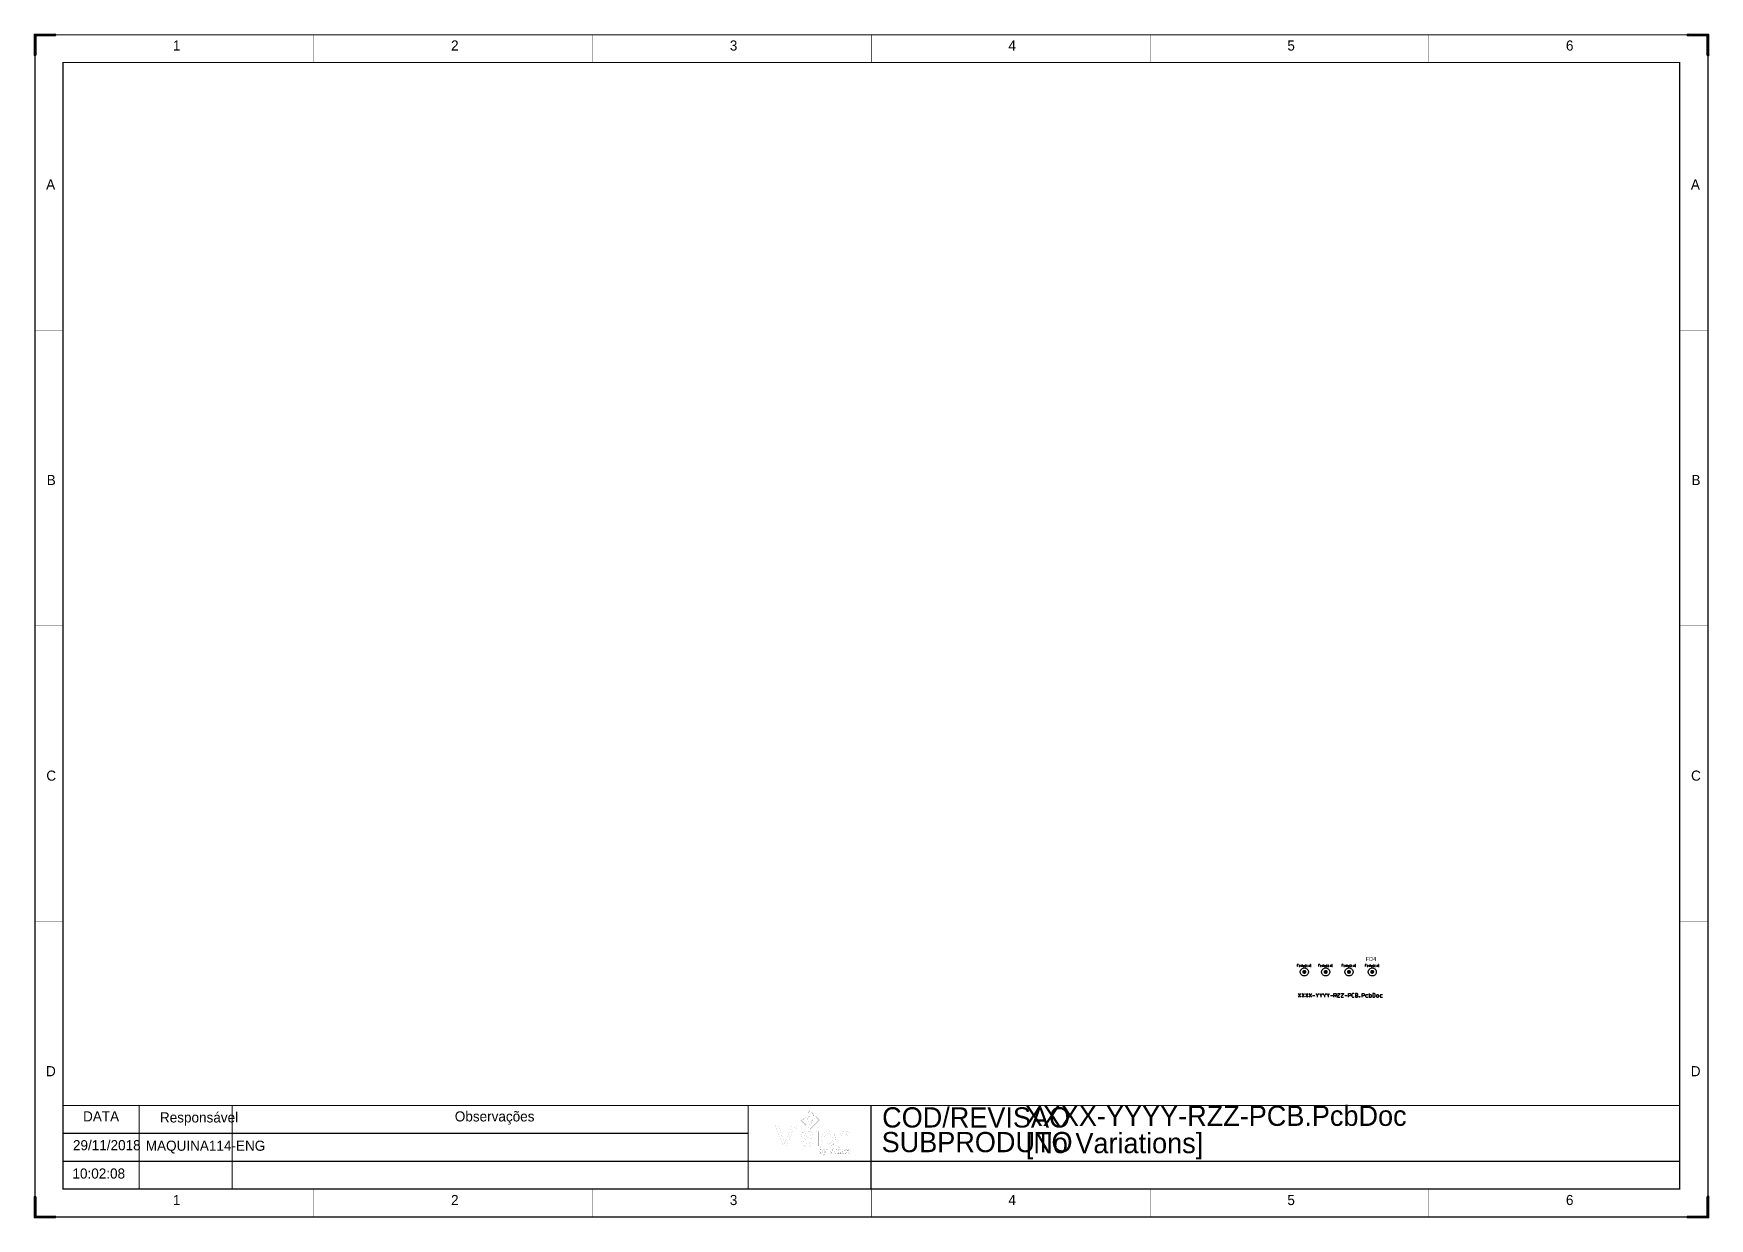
# Model space of a CAD drawing. Header units: millimetres. Extents: x 7 to 23.6, y 5 to 16.7.
import ezdxf

# ---------------------------------------------------------------- set-up
doc = ezdxf.new("R2010")
doc.units = ezdxf.units.MM
doc.header["$MEASUREMENT"] = 0
for name, color, linetype in [('Mechanical10', 56, 'Continuous'), ('Mechanical11', 56, 'Continuous'), ('Mechanical15', 56, 'Continuous'), ('TopLayer', 1, 'Continuous'), ('TopOverlay', 2, 'Continuous')]:
    doc.layers.add(name, color=color, linetype=linetype)

msp = doc.modelspace()

# ---------------------------------------------------------------- texts
at = {"layer": 'Mechanical10'}
for s, height, p in [('1', 0.1, (8.363, 16.535)), ('2', 0.1, (11.113, 16.535)), ('3', 0.1, (13.869, 16.535)), ('4', 0.1, (16.623, 16.535)), ('5', 0.1, (19.381, 16.535)), ('6', 0.1, (22.135, 16.535)), ('A', 0.1, (7.11, 15.161)), ('A', 0.1, (23.37, 15.161)), ('B', 0.1, (7.116, 12.238)), ('B', 0.1, (23.376, 12.238)), ('C', 0.1, (7.112, 9.315)), ('C', 0.1, (23.372, 9.315)), ('D', 0.1, (7.109, 6.392)), ('D', 0.1, (23.369, 6.392)), ('DATA', 0.1, (7.475, 5.945)), ('Responsável', 0.1, (8.235, 5.935)), ('Observações', 0.1, (11.15, 5.945)), ('COD/REVISAO', 0.2, (15.375, 5.885)), ('XXXX-YYYY-RZZ-PCB.PcbDoc', 0.2, (16.785, 5.901)), ('SUBPRODUTO', 0.2, (15.37, 5.641)), ('[No Variations]', 0.2, (16.795, 5.631)), ('29/11/2018', 0.1, (7.375, 5.66)), ('MAQUINA114-ENG', 0.1, (8.095, 5.655)), ('10:02:08', 0.1, (7.37, 5.38)), ('1', 0.1, (8.363, 5.118)), ('2', 0.1, (11.113, 5.118)), ('3', 0.1, (13.869, 5.118)), ('4', 0.1, (16.623, 5.118)), ('5', 0.1, (19.381, 5.118)), ('6', 0.1, (22.135, 5.118))]:
    msp.add_text(s, height=height, dxfattribs=at).set_placement(p)
at = {"layer": 'TopOverlay'}
msp.add_text('FD4', height=0.04, dxfattribs=at).set_placement((20.155, 7.532))

# ---------------------------------------------------------------- blocks, each defined once
blk = doc.blocks.new('MEC_RV_PCB_6')
at = {"layer": 'Mechanical15', "const_width": 0.00394}
for points in [[(-0.018, 0), (0.018, 0)], [(0, -0.018), (0, 0.018)]]:
    blk.add_lwpolyline(points, dxfattribs=at)
at = {"layer": 'Mechanical15', "const_width": 0.00197}
for points in [[(-0.019, 0, 1), (-0.017, 0, 1)], [(-0.001, 0.018, 1), (0.001, 0.018, 1)], [(0.017, 0, 1), (0.019, 0, 1)], [(-0.001, -0.018, 1), (0.001, -0.018, 1)]]:
    blk.add_lwpolyline(points, format="xyb", close=True, dxfattribs=at)
at = {"layer": 'TopOverlay'}
for p, q in [((-0.374, 0.016), (-0.35, -0.02)), ((-0.35, 0.016), (-0.374, -0.02)), ((-0.339, 0.016), (-0.315, -0.02)), ((-0.315, 0.016), (-0.339, -0.02)), ((-0.303, 0.016), (-0.28, -0.02)), ((-0.28, 0.016), (-0.303, -0.02)), ((-0.268, 0.016), (-0.244, -0.02)), ((-0.244, 0.016), (-0.268, -0.02)), ((-0.197, 0.016), (-0.197, 0.01)), ((-0.197, 0.01), (-0.185, -0.002)), ((-0.185, -0.002), (-0.173, 0.01)), ((-0.173, 0.01), (-0.173, 0.016)), ((-0.161, 0.016), (-0.161, 0.01)), ((-0.161, 0.01), (-0.15, -0.002)), ((-0.15, -0.002), (-0.138, 0.01)), ((-0.138, 0.01), (-0.138, 0.016)), ((-0.126, 0.016), (-0.126, 0.01)), ((-0.126, 0.01), (-0.114, -0.002)), ((-0.114, -0.002), (-0.102, 0.01)), ((-0.102, 0.01), (-0.102, 0.016)), ((-0.091, 0.016), (-0.091, 0.01)), ((-0.091, 0.01), (-0.079, -0.002)), ((-0.079, -0.002), (-0.067, 0.01)), ((-0.067, 0.01), (-0.067, 0.016)), ((-0.02, -0.02), (-0.02, 0.016)), ((-0.02, 0.016), (-0.002, 0.016)), ((-0.002, 0.016), (0.004, 0.01)), ((0.004, 0.01), (0.004, -0.002)), ((0.016, 0.016), (0.039, 0.016)), ((0.039, 0.01), (0.016, -0.014)), ((0.039, 0.016), (0.039, 0.01)), ((0.051, 0.016), (0.075, 0.016)), ((0.075, 0.01), (0.051, -0.014)), ((0.075, 0.016), (0.075, 0.01)), ((0.122, -0.02), (0.122, 0.016)), ((0.122, 0.016), (0.14, 0.016)), ((0.14, 0.016), (0.146, 0.01)), ((0.146, 0.01), (0.146, -0.002)), ((0.163, 0.016), (0.157, 0.01)), ((0.157, 0.01), (0.157, -0.014)), ((0.175, 0.016), (0.163, 0.016)), ((0.181, 0.01), (0.175, 0.016)), ((0.193, 0.016), (0.193, -0.02)), ((0.21, 0.016), (0.193, 0.016)), ((0.216, 0.01), (0.21, 0.016)), ((0.21, -0.002), (0.216, 0.004)), ((0.216, 0.004), (0.216, 0.01)), ((0.258, -0.02), (0.258, 0.016)), ((0.258, 0.016), (0.275, 0.016)), ((0.275, 0.016), (0.281, 0.01)), ((0.281, 0.01), (0.281, -0.002)), ((0.299, 0.004), (0.293, -0.002)), ((0.317, 0.004), (0.299, 0.004)), ((0.329, 0.016), (0.329, -0.02)), ((0.346, 0.004), (0.329, 0.004)), ((0.352, -0.002), (0.346, 0.004)), ((0.364, 0.016), (0.364, -0.02)), ((0.382, 0.016), (0.364, 0.016)), ((0.388, 0.01), (0.382, 0.016)), ((0.388, -0.014), (0.388, 0.01)), ((0.405, 0.004), (0.399, -0.002)), ((0.417, 0.004), (0.405, 0.004)), ((0.423, -0.002), (0.417, 0.004)), ((0.441, 0.004), (0.435, -0.002)), ((0.458, 0.004), (0.441, 0.004)), ((-0.232, -0.002), (-0.209, -0.002)), ((-0.185, -0.002), (-0.185, -0.02)), ((-0.15, -0.002), (-0.15, -0.02)), ((-0.114, -0.002), (-0.114, -0.02)), ((-0.079, -0.002), (-0.079, -0.02)), ((-0.055, -0.002), (-0.032, -0.002)), ((-0.002, -0.008), (-0.02, -0.008)), ((-0.008, -0.008), (0.004, -0.02)), ((0.004, -0.002), (-0.002, -0.008)), ((0.016, -0.014), (0.016, -0.02)), ((0.016, -0.02), (0.039, -0.02)), ((0.051, -0.014), (0.051, -0.02)), ((0.051, -0.02), (0.075, -0.02)), ((0.086, -0.002), (0.11, -0.002)), ((0.14, -0.008), (0.122, -0.008)), ((0.146, -0.002), (0.14, -0.008)), ((0.157, -0.014), (0.163, -0.02)), ((0.163, -0.02), (0.175, -0.02)), ((0.175, -0.02), (0.181, -0.014)), ((0.21, -0.002), (0.193, -0.002)), ((0.193, -0.002), (0.21, -0.002)), ((0.193, -0.02), (0.21, -0.02)), ((0.216, -0.008), (0.21, -0.002)), ((0.21, -0.02), (0.216, -0.014)), ((0.216, -0.014), (0.216, -0.008)), ((0.228, -0.02), (0.228, -0.014)), ((0.228, -0.014), (0.234, -0.014)), ((0.234, -0.02), (0.228, -0.02)), ((0.234, -0.014), (0.234, -0.02)), ((0.275, -0.008), (0.258, -0.008)), ((0.281, -0.002), (0.275, -0.008)), ((0.293, -0.002), (0.293, -0.014)), ((0.293, -0.014), (0.299, -0.02)), ((0.299, -0.02), (0.317, -0.02)), ((0.329, -0.02), (0.346, -0.02)), ((0.346, -0.02), (0.352, -0.014)), ((0.352, -0.008), (0.352, -0.002)), ((0.352, -0.014), (0.352, -0.008)), ((0.364, -0.02), (0.382, -0.02)), ((0.382, -0.02), (0.388, -0.014)), ((0.399, -0.002), (0.399, -0.014)), ((0.399, -0.014), (0.405, -0.02)), ((0.405, -0.02), (0.417, -0.02)), ((0.417, -0.02), (0.423, -0.014)), ((0.423, -0.014), (0.423, -0.002)), ((0.435, -0.002), (0.435, -0.014)), ((0.435, -0.014), (0.441, -0.02)), ((0.441, -0.02), (0.458, -0.02))]:
    blk.add_line(p, q, dxfattribs=at)
blk = doc.blocks.new('MEC_SMD_FD_R0_5K1_MR_7')
at = {"layer": 'Mechanical11'}
for p, q in [((-0.057, 0.073), (-0.07, 0.073)), ((-0.07, 0.073), (-0.07, 0.063)), ((-0.07, 0.063), (-0.063, 0.063)), ((-0.063, 0.063), (-0.07, 0.063)), ((-0.07, 0.063), (-0.07, 0.053)), ((-0.047, 0.066), (-0.05, 0.066)), ((-0.05, 0.053), (-0.044, 0.053)), ((-0.047, 0.053), (-0.047, 0.066)), ((-0.044, 0.053), (-0.047, 0.053)), ((-0.034, 0.063), (-0.031, 0.066)), ((-0.034, 0.056), (-0.034, 0.063)), ((-0.031, 0.053), (-0.034, 0.056)), ((-0.031, 0.066), (-0.021, 0.066)), ((-0.021, 0.053), (-0.031, 0.053)), ((-0.021, 0.073), (-0.021, 0.053)), ((-0.014, 0.066), (-0.014, 0.056)), ((-0.014, 0.056), (-0.011, 0.053)), ((-0.011, 0.053), (-0.001, 0.053)), ((-0.001, 0.053), (-0.001, 0.066)), ((0.009, 0.066), (0.006, 0.063)), ((0.006, 0.063), (0.006, 0.056)), ((0.006, 0.056), (0.009, 0.053)), ((0.019, 0.066), (0.009, 0.066)), ((0.009, 0.053), (0.019, 0.053)), ((0.029, 0.066), (0.025, 0.066)), ((0.025, 0.053), (0.032, 0.053)), ((0.029, 0.053), (0.029, 0.066)), ((0.032, 0.053), (0.029, 0.053)), ((0.042, 0.056), (0.045, 0.06)), ((0.045, 0.053), (0.042, 0.056)), ((0.045, 0.066), (0.051, 0.066)), ((0.045, 0.06), (0.055, 0.06)), ((0.055, 0.053), (0.045, 0.053)), ((0.051, 0.066), (0.055, 0.063)), ((0.055, 0.063), (0.055, 0.053)), ((0.065, 0.073), (0.061, 0.073)), ((0.061, 0.053), (0.068, 0.053)), ((0.065, 0.053), (0.065, 0.073)), ((0.068, 0.053), (0.065, 0.053))]:
    blk.add_line(p, q, dxfattribs=at)
for points, const_width in [([(0.01, 0, 1), (-0.01, 0, 1)], 0.02), ([(-0.015, 0, 1), (-0.005, 0, 1)], 0.01), ([(0.005, 0, 1), (0.015, 0, 1)], 0.01)]:
    blk.add_lwpolyline(points, format="xyb", close=True, dxfattribs=dict(at, const_width=const_width))
at = {"layer": 'Mechanical15'}
for points, const_width in [([(0.04, 0, 1), (-0.04, 0, 1)], 0.00252), ([(-0.041, 0, 1), (-0.039, 0, 1)], 0.00126), ([(-0.019, 0, 1), (-0.017, 0, 1)], 0.00197), ([(-0.001, 0.018, 1), (0.001, 0.018, 1)], 0.00197), ([(0.017, 0, 1), (0.019, 0, 1)], 0.00197), ([(0.039, 0, 1), (0.041, 0, 1)], 0.00126), ([(-0.001, -0.018, 1), (0.001, -0.018, 1)], 0.00197)]:
    blk.add_lwpolyline(points, format="xyb", close=True, dxfattribs=dict(at, const_width=const_width))
at = {"layer": 'Mechanical15', "const_width": 0.00394}
for points in [[(-0.018, 0), (0.018, 0)], [(0, -0.018), (0, 0.018)]]:
    blk.add_lwpolyline(points, dxfattribs=at)
at = {"layer": 'TopLayer'}
for p, q in [((-0.04, 0.004), (-0.038, 0.012)), ((-0.04, 0), (-0.04, 0.004)), ((-0.038, 0.012), (-0.035, 0.019)), ((-0.035, 0.019), (-0.031, 0.025)), ((-0.031, 0.025), (-0.025, 0.031)), ((-0.025, 0.031), (-0.019, 0.035)), ((-0.019, 0.035), (-0.012, 0.038)), ((-0.012, 0.038), (-0.004, 0.04)), ((-0.004, 0.04), (0, 0.04)), ((0, 0.04), (0, 0.04)), ((0, 0.04), (0.004, 0.04)), ((0.004, 0.04), (0.012, 0.038)), ((0.012, 0.038), (0.019, 0.035)), ((0.019, 0.035), (0.025, 0.031)), ((0.025, 0.031), (0.031, 0.025)), ((0.031, 0.025), (0.035, 0.019)), ((0.035, 0.019), (0.038, 0.012)), ((0.038, 0.012), (0.04, 0.004)), ((0.04, 0.004), (0.04, 0)), ((-0.04, 0), (-0.04, 0)), ((-0.04, -0.004), (-0.04, 0)), ((-0.038, -0.012), (-0.04, -0.004)), ((-0.035, -0.019), (-0.038, -0.012)), ((-0.031, -0.025), (-0.035, -0.019)), ((-0.025, -0.031), (-0.031, -0.025)), ((-0.019, -0.035), (-0.025, -0.031)), ((-0.012, -0.038), (-0.019, -0.035)), ((-0.004, -0.04), (-0.012, -0.038)), ((0, -0.04), (-0.004, -0.04)), ((0.004, -0.04), (0, -0.04)), ((0, -0.04), (0, -0.04)), ((0.012, -0.038), (0.004, -0.04)), ((0.019, -0.035), (0.012, -0.038)), ((0.025, -0.031), (0.019, -0.035)), ((0.031, -0.025), (0.025, -0.031)), ((0.035, -0.019), (0.031, -0.025)), ((0.038, -0.012), (0.035, -0.019)), ((0.04, -0.004), (0.038, -0.012)), ((0.04, 0), (0.04, 0)), ((0.04, 0), (0.04, -0.004))]:
    blk.add_line(p, q, dxfattribs=at)
for points, const_width in [([(0.01, 0, 1), (-0.01, 0, 1)], 0.02), ([(-0.015, 0, 1), (-0.005, 0, 1)], 0.01), ([(0.005, 0, 1), (0.015, 0, 1)], 0.01)]:
    blk.add_lwpolyline(points, format="xyb", close=True, dxfattribs=dict(at, const_width=const_width))
blk = doc.blocks.new('MEC_SMD_FD_R0_5K1_MR_8')
at = {"layer": 'Mechanical11'}
for p, q in [((-0.057, 0.073), (-0.07, 0.073)), ((-0.07, 0.073), (-0.07, 0.063)), ((-0.07, 0.063), (-0.063, 0.063)), ((-0.063, 0.063), (-0.07, 0.063)), ((-0.07, 0.063), (-0.07, 0.053)), ((-0.047, 0.066), (-0.05, 0.066)), ((-0.05, 0.053), (-0.044, 0.053)), ((-0.047, 0.053), (-0.047, 0.066)), ((-0.044, 0.053), (-0.047, 0.053)), ((-0.034, 0.063), (-0.031, 0.066)), ((-0.034, 0.056), (-0.034, 0.063)), ((-0.031, 0.053), (-0.034, 0.056)), ((-0.031, 0.066), (-0.021, 0.066)), ((-0.021, 0.053), (-0.031, 0.053)), ((-0.021, 0.073), (-0.021, 0.053)), ((-0.014, 0.066), (-0.014, 0.056)), ((-0.014, 0.056), (-0.011, 0.053)), ((-0.011, 0.053), (-0.001, 0.053)), ((-0.001, 0.053), (-0.001, 0.066)), ((0.009, 0.066), (0.006, 0.063)), ((0.006, 0.063), (0.006, 0.056)), ((0.006, 0.056), (0.009, 0.053)), ((0.019, 0.066), (0.009, 0.066)), ((0.009, 0.053), (0.019, 0.053)), ((0.029, 0.066), (0.025, 0.066)), ((0.025, 0.053), (0.032, 0.053)), ((0.029, 0.053), (0.029, 0.066)), ((0.032, 0.053), (0.029, 0.053)), ((0.042, 0.056), (0.045, 0.06)), ((0.045, 0.053), (0.042, 0.056)), ((0.045, 0.066), (0.051, 0.066)), ((0.045, 0.06), (0.055, 0.06)), ((0.055, 0.053), (0.045, 0.053)), ((0.051, 0.066), (0.055, 0.063)), ((0.055, 0.063), (0.055, 0.053)), ((0.065, 0.073), (0.061, 0.073)), ((0.061, 0.053), (0.068, 0.053)), ((0.065, 0.053), (0.065, 0.073)), ((0.068, 0.053), (0.065, 0.053))]:
    blk.add_line(p, q, dxfattribs=at)
for points, const_width in [([(0.01, 0, 1), (-0.01, 0, 1)], 0.02), ([(-0.015, 0, 1), (-0.005, 0, 1)], 0.01), ([(0.005, 0, 1), (0.015, 0, 1)], 0.01)]:
    blk.add_lwpolyline(points, format="xyb", close=True, dxfattribs=dict(at, const_width=const_width))
at = {"layer": 'Mechanical15'}
for points, const_width in [([(0.04, 0, 1), (-0.04, 0, 1)], 0.00252), ([(-0.041, 0, 1), (-0.039, 0, 1)], 0.00126), ([(-0.019, 0, 1), (-0.017, 0, 1)], 0.00197), ([(-0.001, 0.018, 1), (0.001, 0.018, 1)], 0.00197), ([(0.017, 0, 1), (0.019, 0, 1)], 0.00197), ([(0.039, 0, 1), (0.041, 0, 1)], 0.00126), ([(-0.001, -0.018, 1), (0.001, -0.018, 1)], 0.00197)]:
    blk.add_lwpolyline(points, format="xyb", close=True, dxfattribs=dict(at, const_width=const_width))
at = {"layer": 'Mechanical15', "const_width": 0.00394}
for points in [[(-0.018, 0), (0.018, 0)], [(0, -0.018), (0, 0.018)]]:
    blk.add_lwpolyline(points, dxfattribs=at)
at = {"layer": 'TopLayer'}
for p, q in [((-0.04, 0.004), (-0.038, 0.012)), ((-0.04, 0), (-0.04, 0.004)), ((-0.038, 0.012), (-0.035, 0.019)), ((-0.035, 0.019), (-0.031, 0.025)), ((-0.031, 0.025), (-0.025, 0.031)), ((-0.025, 0.031), (-0.019, 0.035)), ((-0.019, 0.035), (-0.012, 0.038)), ((-0.012, 0.038), (-0.004, 0.04)), ((-0.004, 0.04), (0, 0.04)), ((0, 0.04), (0, 0.04)), ((0, 0.04), (0.004, 0.04)), ((0.004, 0.04), (0.012, 0.038)), ((0.012, 0.038), (0.019, 0.035)), ((0.019, 0.035), (0.025, 0.031)), ((0.025, 0.031), (0.031, 0.025)), ((0.031, 0.025), (0.035, 0.019)), ((0.035, 0.019), (0.038, 0.012)), ((0.038, 0.012), (0.04, 0.004)), ((0.04, 0.004), (0.04, 0)), ((-0.04, 0), (-0.04, 0)), ((-0.04, -0.004), (-0.04, 0)), ((-0.038, -0.012), (-0.04, -0.004)), ((-0.035, -0.019), (-0.038, -0.012)), ((-0.031, -0.025), (-0.035, -0.019)), ((-0.025, -0.031), (-0.031, -0.025)), ((-0.019, -0.035), (-0.025, -0.031)), ((-0.012, -0.038), (-0.019, -0.035)), ((-0.004, -0.04), (-0.012, -0.038)), ((0, -0.04), (-0.004, -0.04)), ((0.004, -0.04), (0, -0.04)), ((0, -0.04), (0, -0.04)), ((0.012, -0.038), (0.004, -0.04)), ((0.019, -0.035), (0.012, -0.038)), ((0.025, -0.031), (0.019, -0.035)), ((0.031, -0.025), (0.025, -0.031)), ((0.035, -0.019), (0.031, -0.025)), ((0.038, -0.012), (0.035, -0.019)), ((0.04, -0.004), (0.038, -0.012)), ((0.04, 0), (0.04, 0)), ((0.04, 0), (0.04, -0.004))]:
    blk.add_line(p, q, dxfattribs=at)
for points, const_width in [([(0.01, 0, 1), (-0.01, 0, 1)], 0.02), ([(-0.015, 0, 1), (-0.005, 0, 1)], 0.01), ([(0.005, 0, 1), (0.015, 0, 1)], 0.01)]:
    blk.add_lwpolyline(points, format="xyb", close=True, dxfattribs=dict(at, const_width=const_width))
blk = doc.blocks.new('MEC_SMD_FD_R0_5K1_MR_9')
at = {"layer": 'Mechanical11'}
for p, q in [((-0.057, 0.073), (-0.07, 0.073)), ((-0.07, 0.073), (-0.07, 0.063)), ((-0.07, 0.063), (-0.063, 0.063)), ((-0.063, 0.063), (-0.07, 0.063)), ((-0.07, 0.063), (-0.07, 0.053)), ((-0.047, 0.066), (-0.05, 0.066)), ((-0.05, 0.053), (-0.044, 0.053)), ((-0.047, 0.053), (-0.047, 0.066)), ((-0.044, 0.053), (-0.047, 0.053)), ((-0.034, 0.063), (-0.031, 0.066)), ((-0.034, 0.056), (-0.034, 0.063)), ((-0.031, 0.053), (-0.034, 0.056)), ((-0.031, 0.066), (-0.021, 0.066)), ((-0.021, 0.053), (-0.031, 0.053)), ((-0.021, 0.073), (-0.021, 0.053)), ((-0.014, 0.066), (-0.014, 0.056)), ((-0.014, 0.056), (-0.011, 0.053)), ((-0.011, 0.053), (-0.001, 0.053)), ((-0.001, 0.053), (-0.001, 0.066)), ((0.009, 0.066), (0.006, 0.063)), ((0.006, 0.063), (0.006, 0.056)), ((0.006, 0.056), (0.009, 0.053)), ((0.019, 0.066), (0.009, 0.066)), ((0.009, 0.053), (0.019, 0.053)), ((0.029, 0.066), (0.025, 0.066)), ((0.025, 0.053), (0.032, 0.053)), ((0.029, 0.053), (0.029, 0.066)), ((0.032, 0.053), (0.029, 0.053)), ((0.042, 0.056), (0.045, 0.06)), ((0.045, 0.053), (0.042, 0.056)), ((0.045, 0.066), (0.051, 0.066)), ((0.045, 0.06), (0.055, 0.06)), ((0.055, 0.053), (0.045, 0.053)), ((0.051, 0.066), (0.055, 0.063)), ((0.055, 0.063), (0.055, 0.053)), ((0.065, 0.073), (0.061, 0.073)), ((0.061, 0.053), (0.068, 0.053)), ((0.065, 0.053), (0.065, 0.073)), ((0.068, 0.053), (0.065, 0.053))]:
    blk.add_line(p, q, dxfattribs=at)
for points, const_width in [([(0.01, 0, 1), (-0.01, 0, 1)], 0.02), ([(-0.015, 0, 1), (-0.005, 0, 1)], 0.01), ([(0.005, 0, 1), (0.015, 0, 1)], 0.01)]:
    blk.add_lwpolyline(points, format="xyb", close=True, dxfattribs=dict(at, const_width=const_width))
at = {"layer": 'Mechanical15'}
for points, const_width in [([(0.04, 0, 1), (-0.04, 0, 1)], 0.00252), ([(-0.041, 0, 1), (-0.039, 0, 1)], 0.00126), ([(-0.019, 0, 1), (-0.017, 0, 1)], 0.00197), ([(-0.001, 0.018, 1), (0.001, 0.018, 1)], 0.00197), ([(0.017, 0, 1), (0.019, 0, 1)], 0.00197), ([(0.039, 0, 1), (0.041, 0, 1)], 0.00126), ([(-0.001, -0.018, 1), (0.001, -0.018, 1)], 0.00197)]:
    blk.add_lwpolyline(points, format="xyb", close=True, dxfattribs=dict(at, const_width=const_width))
at = {"layer": 'Mechanical15', "const_width": 0.00394}
for points in [[(-0.018, 0), (0.018, 0)], [(0, -0.018), (0, 0.018)]]:
    blk.add_lwpolyline(points, dxfattribs=at)
at = {"layer": 'TopLayer'}
for p, q in [((-0.04, 0.004), (-0.038, 0.012)), ((-0.04, 0), (-0.04, 0.004)), ((-0.038, 0.012), (-0.035, 0.019)), ((-0.035, 0.019), (-0.031, 0.025)), ((-0.031, 0.025), (-0.025, 0.031)), ((-0.025, 0.031), (-0.019, 0.035)), ((-0.019, 0.035), (-0.012, 0.038)), ((-0.012, 0.038), (-0.004, 0.04)), ((-0.004, 0.04), (0, 0.04)), ((0, 0.04), (0, 0.04)), ((0, 0.04), (0.004, 0.04)), ((0.004, 0.04), (0.012, 0.038)), ((0.012, 0.038), (0.019, 0.035)), ((0.019, 0.035), (0.025, 0.031)), ((0.025, 0.031), (0.031, 0.025)), ((0.031, 0.025), (0.035, 0.019)), ((0.035, 0.019), (0.038, 0.012)), ((0.038, 0.012), (0.04, 0.004)), ((0.04, 0.004), (0.04, 0)), ((-0.04, 0), (-0.04, 0)), ((-0.04, -0.004), (-0.04, 0)), ((-0.038, -0.012), (-0.04, -0.004)), ((-0.035, -0.019), (-0.038, -0.012)), ((-0.031, -0.025), (-0.035, -0.019)), ((-0.025, -0.031), (-0.031, -0.025)), ((-0.019, -0.035), (-0.025, -0.031)), ((-0.012, -0.038), (-0.019, -0.035)), ((-0.004, -0.04), (-0.012, -0.038)), ((0, -0.04), (-0.004, -0.04)), ((0.004, -0.04), (0, -0.04)), ((0, -0.04), (0, -0.04)), ((0.012, -0.038), (0.004, -0.04)), ((0.019, -0.035), (0.012, -0.038)), ((0.025, -0.031), (0.019, -0.035)), ((0.031, -0.025), (0.025, -0.031)), ((0.035, -0.019), (0.031, -0.025)), ((0.038, -0.012), (0.035, -0.019)), ((0.04, -0.004), (0.038, -0.012)), ((0.04, 0), (0.04, 0)), ((0.04, 0), (0.04, -0.004))]:
    blk.add_line(p, q, dxfattribs=at)
for points, const_width in [([(0.01, 0, 1), (-0.01, 0, 1)], 0.02), ([(-0.015, 0, 1), (-0.005, 0, 1)], 0.01), ([(0.005, 0, 1), (0.015, 0, 1)], 0.01)]:
    blk.add_lwpolyline(points, format="xyb", close=True, dxfattribs=dict(at, const_width=const_width))
blk = doc.blocks.new('MEC_SMD_FD_R0_5K1_MR_10')
at = {"layer": 'Mechanical11'}
for p, q in [((-0.057, 0.073), (-0.07, 0.073)), ((-0.07, 0.073), (-0.07, 0.063)), ((-0.07, 0.063), (-0.063, 0.063)), ((-0.063, 0.063), (-0.07, 0.063)), ((-0.07, 0.063), (-0.07, 0.053)), ((-0.047, 0.066), (-0.05, 0.066)), ((-0.05, 0.053), (-0.044, 0.053)), ((-0.047, 0.053), (-0.047, 0.066)), ((-0.044, 0.053), (-0.047, 0.053)), ((-0.034, 0.063), (-0.031, 0.066)), ((-0.034, 0.056), (-0.034, 0.063)), ((-0.031, 0.053), (-0.034, 0.056)), ((-0.031, 0.066), (-0.021, 0.066)), ((-0.021, 0.053), (-0.031, 0.053)), ((-0.021, 0.073), (-0.021, 0.053)), ((-0.014, 0.066), (-0.014, 0.056)), ((-0.014, 0.056), (-0.011, 0.053)), ((-0.011, 0.053), (-0.001, 0.053)), ((-0.001, 0.053), (-0.001, 0.066)), ((0.009, 0.066), (0.006, 0.063)), ((0.006, 0.063), (0.006, 0.056)), ((0.006, 0.056), (0.009, 0.053)), ((0.019, 0.066), (0.009, 0.066)), ((0.009, 0.053), (0.019, 0.053)), ((0.029, 0.066), (0.025, 0.066)), ((0.025, 0.053), (0.032, 0.053)), ((0.029, 0.053), (0.029, 0.066)), ((0.032, 0.053), (0.029, 0.053)), ((0.042, 0.056), (0.045, 0.06)), ((0.045, 0.053), (0.042, 0.056)), ((0.045, 0.066), (0.051, 0.066)), ((0.045, 0.06), (0.055, 0.06)), ((0.055, 0.053), (0.045, 0.053)), ((0.051, 0.066), (0.055, 0.063)), ((0.055, 0.063), (0.055, 0.053)), ((0.065, 0.073), (0.061, 0.073)), ((0.061, 0.053), (0.068, 0.053)), ((0.065, 0.053), (0.065, 0.073)), ((0.068, 0.053), (0.065, 0.053))]:
    blk.add_line(p, q, dxfattribs=at)
for points, const_width in [([(0.01, 0, 1), (-0.01, 0, 1)], 0.02), ([(-0.015, 0, 1), (-0.005, 0, 1)], 0.01), ([(0.005, 0, 1), (0.015, 0, 1)], 0.01)]:
    blk.add_lwpolyline(points, format="xyb", close=True, dxfattribs=dict(at, const_width=const_width))
at = {"layer": 'Mechanical15'}
for points, const_width in [([(0.04, 0, 1), (-0.04, 0, 1)], 0.00252), ([(-0.041, 0, 1), (-0.039, 0, 1)], 0.00126), ([(-0.019, 0, 1), (-0.017, 0, 1)], 0.00197), ([(-0.001, 0.018, 1), (0.001, 0.018, 1)], 0.00197), ([(0.017, 0, 1), (0.019, 0, 1)], 0.00197), ([(0.039, 0, 1), (0.041, 0, 1)], 0.00126), ([(-0.001, -0.018, 1), (0.001, -0.018, 1)], 0.00197)]:
    blk.add_lwpolyline(points, format="xyb", close=True, dxfattribs=dict(at, const_width=const_width))
at = {"layer": 'Mechanical15', "const_width": 0.00394}
for points in [[(-0.018, 0), (0.018, 0)], [(0, -0.018), (0, 0.018)]]:
    blk.add_lwpolyline(points, dxfattribs=at)
at = {"layer": 'TopLayer'}
for p, q in [((-0.04, 0.004), (-0.038, 0.012)), ((-0.04, 0), (-0.04, 0.004)), ((-0.038, 0.012), (-0.035, 0.019)), ((-0.035, 0.019), (-0.031, 0.025)), ((-0.031, 0.025), (-0.025, 0.031)), ((-0.025, 0.031), (-0.019, 0.035)), ((-0.019, 0.035), (-0.012, 0.038)), ((-0.012, 0.038), (-0.004, 0.04)), ((-0.004, 0.04), (0, 0.04)), ((0, 0.04), (0, 0.04)), ((0, 0.04), (0.004, 0.04)), ((0.004, 0.04), (0.012, 0.038)), ((0.012, 0.038), (0.019, 0.035)), ((0.019, 0.035), (0.025, 0.031)), ((0.025, 0.031), (0.031, 0.025)), ((0.031, 0.025), (0.035, 0.019)), ((0.035, 0.019), (0.038, 0.012)), ((0.038, 0.012), (0.04, 0.004)), ((0.04, 0.004), (0.04, 0)), ((-0.04, 0), (-0.04, 0)), ((-0.04, -0.004), (-0.04, 0)), ((-0.038, -0.012), (-0.04, -0.004)), ((-0.035, -0.019), (-0.038, -0.012)), ((-0.031, -0.025), (-0.035, -0.019)), ((-0.025, -0.031), (-0.031, -0.025)), ((-0.019, -0.035), (-0.025, -0.031)), ((-0.012, -0.038), (-0.019, -0.035)), ((-0.004, -0.04), (-0.012, -0.038)), ((0, -0.04), (-0.004, -0.04)), ((0.004, -0.04), (0, -0.04)), ((0, -0.04), (0, -0.04)), ((0.012, -0.038), (0.004, -0.04)), ((0.019, -0.035), (0.012, -0.038)), ((0.025, -0.031), (0.019, -0.035)), ((0.031, -0.025), (0.025, -0.031)), ((0.035, -0.019), (0.031, -0.025)), ((0.038, -0.012), (0.035, -0.019)), ((0.04, -0.004), (0.038, -0.012)), ((0.04, 0), (0.04, 0)), ((0.04, 0), (0.04, -0.004))]:
    blk.add_line(p, q, dxfattribs=at)
for points, const_width in [([(0.01, 0, 1), (-0.01, 0, 1)], 0.02), ([(-0.015, 0, 1), (-0.005, 0, 1)], 0.01), ([(0.005, 0, 1), (0.015, 0, 1)], 0.01)]:
    blk.add_lwpolyline(points, format="xyb", close=True, dxfattribs=dict(at, const_width=const_width))

# ---------------------------------------------------------------- linework, layer by layer
at = {"layer": 'Mechanical10'}
for points, const_width in [([(7, 16.689), (7.197, 16.689)], 0.0295), ([(7, 16.492), (7, 16.689)], 0.0295), ([(7, 5), (7, 16.69)], 0.0118), ([(7, 16.69), (23.54, 16.69)], 0.0118), ([(7, 16.693), (23.535, 16.693)], 0.00394), ([(7, 5), (7, 16.693)], 0.00394), ([(9.756, 16.417), (9.756, 16.693)], 0.0039), ([(12.512, 16.417), (12.512, 16.693)], 0.0039), ([(15.268, 16.417), (15.268, 16.693)], 0.0039), ([(18.024, 16.417), (18.024, 16.693)], 0.0039), ([(20.78, 16.417), (20.78, 16.693)], 0.0039), ([(23.342, 16.689), (23.539, 16.689)], 0.0295), ([(23.539, 16.492), (23.539, 16.689)], 0.0295), ([(23.54, 5), (23.54, 16.69)], 0.0118), ([(7.276, 16.417), (23.26, 16.417)], 0.0118), ([(7.276, 5.276), (7.276, 16.417)], 0.0118), ([(23.26, 5.276), (23.26, 16.417)], 0.0118), ([(7, 13.77), (7.276, 13.77)], 0.0039), ([(23.26, 13.77), (23.535, 13.77)], 0.0039), ([(7, 10.846), (7.276, 10.846)], 0.0039), ([(23.26, 10.846), (23.535, 10.846)], 0.0039), ([(7, 7.923), (7.276, 7.923)], 0.0039), ([(23.26, 7.923), (23.535, 7.923)], 0.0039), ([(7.276, 6.102), (23.26, 6.102)], 0.0118), ([(8.03, 5.275), (8.03, 6.102)], 0.0118), ([(8.949, 5.276), (8.949, 6.102)], 0.0118), ([(14.05, 5.276), (14.05, 6.102)], 0.0118), ([(14.569, 5.96), (14.662, 6.052)], 0.0005), ([(14.634, 5.969), (14.658, 5.906)], 0.0005), ([(14.649, 5.88), (14.716, 5.997)], 0.0005), ([(14.658, 5.906), (14.702, 5.997)], 0.0005), ([(14.662, 6.052), (14.697, 6.016)], 0.0005), ([(14.69, 6.009), (14.697, 6.016)], 0.0005), ([(14.716, 5.997), (14.754, 5.959)], 0.0005), ([(15.265, 5.276), (15.265, 6.102)], 0.0118), ([(7.276, 5.827), (14.05, 5.827)], 0.0118), ([(14.318, 5.901), (14.348, 5.901)], 0.0005), ([(14.318, 5.901), (14.398, 5.701)], 0.0005), ([(14.348, 5.901), (14.403, 5.758)], 0.0005), ([(14.425, 5.758), (14.479, 5.901)], 0.0005), ([(14.429, 5.701), (14.51, 5.901)], 0.0005), ([(14.479, 5.901), (14.51, 5.901)], 0.0005), ([(14.523, 5.701), (14.523, 5.834)], 0.0005), ([(14.536, 5.847), (14.549, 5.847)], 0.0005), ([(14.549, 5.701), (14.549, 5.847)], 0.0005), ([(14.569, 5.96), (14.64, 5.888)], 0.0005), ([(14.602, 5.959), (14.64, 5.888)], 0.0005), ([(14.607, 5.803), (14.608, 5.802)], 0.0005), ([(14.649, 5.88), (14.662, 5.867)], 0.0005), ([(14.662, 5.806), (14.687, 5.809)], 0.0005), ([(14.662, 5.867), (14.754, 5.959)], 0.0005), ([(14.723, 5.701), (14.723, 5.834)], 0.0005), ([(14.736, 5.847), (14.749, 5.847)], 0.0005), ([(14.749, 5.701), (14.749, 5.847)], 0.0005), ([(14.939, 5.847), (14.965, 5.847)], 0.0005), ([(14.939, 5.701), (14.939, 5.847)], 0.0005), ([(14.965, 5.827), (14.965, 5.847)], 0.0005), ([(15.056, 5.81), (15.057, 5.807)], 0.0005), ([(15.057, 5.805), (15.057, 5.803)], 0.0005), ([(15.057, 5.803), (15.057, 5.8)], 0.0005), ([(23.26, 5.488), (23.26, 5.846)], 0.0118), ([(14.398, 5.701), (14.429, 5.701)], 0.0005), ([(14.403, 5.758), (14.405, 5.751)], 0.0005), ([(14.405, 5.751), (14.406, 5.748)], 0.0005), ([(14.406, 5.748), (14.409, 5.742)], 0.0005), ([(14.413, 5.729), (14.414, 5.725)], 0.0005), ([(14.414, 5.725), (14.416, 5.732)], 0.0005), ([(14.416, 5.732), (14.417, 5.735)], 0.0005), ([(14.417, 5.735), (14.418, 5.738)], 0.0005), ([(14.418, 5.738), (14.419, 5.742)], 0.0005), ([(14.419, 5.742), (14.42, 5.745)], 0.0005), ([(14.42, 5.745), (14.421, 5.748)], 0.0005), ([(14.421, 5.748), (14.422, 5.751)], 0.0005), ([(14.422, 5.751), (14.423, 5.755)], 0.0005), ([(14.423, 5.755), (14.425, 5.758)], 0.0005), ([(14.523, 5.701), (14.549, 5.701)], 0.0005), ([(14.577, 5.747), (14.602, 5.75)], 0.0005), ([(14.615, 5.797), (14.616, 5.797)], 0.0005), ([(14.62, 5.795), (14.622, 5.795)], 0.0005), ([(14.622, 5.795), (14.624, 5.794)], 0.0005), ([(14.624, 5.794), (14.626, 5.794)], 0.0005), ([(14.626, 5.794), (14.628, 5.793)], 0.0005), ([(14.628, 5.793), (14.63, 5.793)], 0.0005), ([(14.63, 5.793), (14.632, 5.792)], 0.0005), ([(14.632, 5.792), (14.634, 5.792)], 0.0005), ([(14.634, 5.792), (14.636, 5.791)], 0.0005), ([(14.636, 5.791), (14.651, 5.786)], 0.0005), ([(14.636, 5.762), (14.639, 5.761)], 0.0005), ([(14.639, 5.761), (14.641, 5.76)], 0.0005), ([(14.646, 5.759), (14.649, 5.758)], 0.0005), ([(14.649, 5.758), (14.651, 5.758)], 0.0005), ([(14.651, 5.758), (14.653, 5.757)], 0.0005), ([(14.723, 5.701), (14.749, 5.701)], 0.0005), ([(14.756, 5.629), (14.764, 5.684)], 0.0005), ([(14.76, 5.692), (14.76, 5.693)], 0.0005), ([(14.76, 5.693), (14.761, 5.693)], 0.0005), ([(14.762, 5.64), (14.765, 5.663)], 0.0005), ([(14.762, 5.64), (14.762, 5.64)], 0.0005), ([(14.762, 5.639), (14.762, 5.64)], 0.0005), ([(14.764, 5.684), (14.764, 5.685)], 0.0005), ([(14.765, 5.665), (14.77, 5.696)], 0.0005), ([(14.765, 5.665), (14.776, 5.67)], 0.0005), ([(14.773, 5.665), (14.774, 5.666)], 0.0005), ([(14.776, 5.67), (14.776, 5.67)], 0.0005), ([(14.776, 5.67), (14.776, 5.67)], 0.0005), ([(14.795, 5.667), (14.796, 5.669)], 0.0005), ([(14.796, 5.669), (14.81, 5.669)], 0.0005), ([(14.801, 5.661), (14.802, 5.66)], 0.0005), ([(14.802, 5.66), (14.803, 5.654)], 0.0005), ([(14.803, 5.654), (14.803, 5.651)], 0.0005), ([(14.803, 5.651), (14.804, 5.647)], 0.0005), ([(14.804, 5.647), (14.804, 5.644)], 0.0005), ([(14.804, 5.644), (14.805, 5.641)], 0.0005), ([(14.805, 5.641), (14.805, 5.638)], 0.0005), ([(14.805, 5.664), (14.805, 5.664)], 0.0005), ([(14.805, 5.662), (14.81, 5.635)], 0.0005), ([(14.805, 5.638), (14.806, 5.635)], 0.0005), ([(14.806, 5.635), (14.806, 5.632)], 0.0005), ([(14.809, 5.667), (14.81, 5.667)], 0.0005), ([(14.81, 5.63), (14.814, 5.639)], 0.0005), ([(14.81, 5.667), (14.81, 5.669)], 0.0005), ([(14.813, 5.641), (14.815, 5.644)], 0.0005), ([(14.815, 5.644), (14.816, 5.646)], 0.0005), ([(14.814, 5.639), (14.816, 5.642)], 0.0005), ([(14.816, 5.646), (14.817, 5.649)], 0.0005), ([(14.816, 5.642), (14.818, 5.645)], 0.0005), ([(14.817, 5.649), (14.819, 5.652)], 0.0005), ([(14.818, 5.645), (14.819, 5.648)], 0.0005), ([(14.819, 5.669), (14.834, 5.669)], 0.0005), ([(14.819, 5.667), (14.819, 5.669)], 0.0005), ([(14.819, 5.648), (14.821, 5.651)], 0.0005), ([(14.821, 5.651), (14.822, 5.654)], 0.0005), ([(14.834, 5.667), (14.834, 5.669)], 0.0005), ([(14.852, 5.69), (14.869, 5.69)], 0.0005), ([(14.852, 5.688), (14.852, 5.69)], 0.0005), ([(14.859, 5.681), (14.859, 5.68)], 0.0005), ([(14.859, 5.68), (14.861, 5.669)], 0.0005), ([(14.861, 5.669), (14.862, 5.664)], 0.0005), ([(14.862, 5.664), (14.863, 5.659)], 0.0005), ([(14.863, 5.684), (14.863, 5.683)], 0.0005), ([(14.863, 5.682), (14.864, 5.677)], 0.0005), ([(14.863, 5.659), (14.864, 5.653)], 0.0005), ([(14.864, 5.677), (14.865, 5.673)], 0.0005), ([(14.865, 5.673), (14.865, 5.668)], 0.0005), ([(14.864, 5.653), (14.865, 5.648)], 0.0005), ([(14.865, 5.648), (14.866, 5.643)], 0.0005), ([(14.865, 5.668), (14.866, 5.664)], 0.0005), ([(14.866, 5.643), (14.867, 5.632)], 0.0005), ([(14.866, 5.664), (14.867, 5.659)], 0.0005), ([(14.868, 5.688), (14.868, 5.688)], 0.0005), ([(14.867, 5.659), (14.868, 5.654)], 0.0005), ([(14.868, 5.688), (14.869, 5.688)], 0.0005), ([(14.868, 5.654), (14.869, 5.65)], 0.0005), ([(14.869, 5.688), (14.869, 5.69)], 0.0005), ([(14.869, 5.65), (14.87, 5.645)], 0.0005), ([(14.87, 5.645), (14.871, 5.636)], 0.0005), ([(14.869, 5.627), (14.874, 5.637)], 0.0005), ([(14.871, 5.636), (14.874, 5.641)], 0.0005), ([(14.871, 5.636), (14.871, 5.636)], 0.0005), ([(14.874, 5.641), (14.876, 5.646)], 0.0005), ([(14.874, 5.637), (14.876, 5.642)], 0.0005), ([(14.876, 5.642), (14.881, 5.652)], 0.0005), ([(14.876, 5.646), (14.878, 5.65)], 0.0005), ([(14.878, 5.65), (14.881, 5.655)], 0.0005), ([(14.881, 5.655), (14.883, 5.66)], 0.0005), ([(14.881, 5.652), (14.884, 5.657)], 0.0005), ([(14.884, 5.657), (14.886, 5.662)], 0.0005), ([(14.886, 5.662), (14.889, 5.667)], 0.0005), ([(14.887, 5.67), (14.89, 5.674)], 0.0005), ([(14.888, 5.69), (14.906, 5.69)], 0.0005), ([(14.888, 5.688), (14.888, 5.69)], 0.0005), ([(14.889, 5.667), (14.892, 5.672)], 0.0005), ([(14.905, 5.688), (14.906, 5.69)], 0.0005), ([(14.909, 5.652), (14.913, 5.652)], 0.0005), ([(14.909, 5.654), (14.913, 5.654)], 0.0005), ([(14.913, 5.652), (14.915, 5.652)], 0.0005), ([(14.914, 5.654), (14.916, 5.654)], 0.0005), ([(14.915, 5.652), (14.918, 5.652)], 0.0005), ([(14.916, 5.654), (14.919, 5.654)], 0.0005), ([(14.918, 5.652), (14.92, 5.652)], 0.0005), ([(14.919, 5.654), (14.921, 5.655)], 0.0005), ([(14.921, 5.667), (14.921, 5.667)], 0.0005), ([(14.92, 5.652), (14.922, 5.652)], 0.0005), ([(14.921, 5.655), (14.923, 5.655)], 0.0005), ([(14.923, 5.655), (14.926, 5.655)], 0.0005), ([(14.922, 5.652), (14.924, 5.653)], 0.0005), ([(14.924, 5.653), (14.927, 5.653)], 0.0005), ([(14.927, 5.653), (14.929, 5.653)], 0.0005), ([(14.929, 5.637), (14.929, 5.635)], 0.0005), ([(14.928, 5.634), (14.929, 5.635)], 0.0005), ([(14.933, 5.655), (14.933, 5.656)], 0.0005), ([(14.939, 5.701), (14.965, 5.701)], 0.0005), ([(14.94, 5.637), (14.946, 5.684)], 0.0005), ([(14.941, 5.692), (14.942, 5.693)], 0.0005), ([(14.942, 5.693), (14.943, 5.693)], 0.0005), ([(14.943, 5.693), (14.944, 5.693)], 0.0005), ([(14.944, 5.638), (14.947, 5.66)], 0.0005), ([(14.947, 5.662), (14.952, 5.696)], 0.0005), ([(14.948, 5.694), (14.949, 5.695)], 0.0005), ([(14.963, 5.638), (14.965, 5.651)], 0.0005), ([(14.965, 5.701), (14.965, 5.78)], 0.0005), ([(14.966, 5.637), (14.969, 5.654)], 0.0005), ([(14.966, 5.636), (14.966, 5.637)], 0.0005), ([(14.98, 5.667), (14.982, 5.669)], 0.0005), ([(14.98, 5.667), (14.98, 5.666)], 0.0005), ([(14.98, 5.666), (14.986, 5.666)], 0.0005), ([(14.981, 5.638), (14.986, 5.666)], 0.0005), ([(14.982, 5.669), (14.986, 5.669)], 0.0005), ([(14.986, 5.64), (14.989, 5.666)], 0.0005), ([(14.987, 5.674), (14.99, 5.681)], 0.0005), ([(14.986, 5.669), (14.987, 5.674)], 0.0005), ([(14.99, 5.669), (14.991, 5.681)], 0.0005), ([(14.99, 5.669), (14.999, 5.669)], 0.0005), ([(14.989, 5.666), (14.998, 5.666)], 0.0005), ([(14.99, 5.681), (14.991, 5.681)], 0.0005), ([(14.999, 5.669), (14.999, 5.669)], 0.0005), ([(14.999, 5.668), (14.999, 5.668)], 0.0005), ([(15.005, 5.652), (15.009, 5.652)], 0.0005), ([(15.006, 5.654), (15.009, 5.654)], 0.0005), ([(15.009, 5.652), (15.012, 5.652)], 0.0005), ([(15.011, 5.654), (15.012, 5.654)], 0.0005), ([(15.012, 5.652), (15.014, 5.652)], 0.0005), ([(15.012, 5.654), (15.016, 5.654)], 0.0005), ([(15.014, 5.652), (15.016, 5.652)], 0.0005), ([(15.016, 5.654), (15.017, 5.655)], 0.0005), ([(15.016, 5.652), (15.018, 5.652)], 0.0005), ([(15.017, 5.667), (15.017, 5.667)], 0.0005), ([(15.017, 5.655), (15.019, 5.655)], 0.0005), ([(15.018, 5.652), (15.021, 5.653)], 0.0005), ([(15.019, 5.655), (15.022, 5.655)], 0.0005), ([(15.021, 5.653), (15.023, 5.653)], 0.0005), ([(15.023, 5.653), (15.025, 5.653)], 0.0005), ([(15.024, 5.634), (15.026, 5.635)], 0.0005), ([(15.025, 5.637), (15.026, 5.635)], 0.0005), ([(15.029, 5.655), (15.029, 5.656)], 0.0005), ([(15.031, 5.701), (15.031, 5.788)], 0.0005), ([(15.031, 5.701), (15.057, 5.701)], 0.0005), ([(15.057, 5.798), (15.057, 5.795)], 0.0005), ([(15.057, 5.795), (15.057, 5.793)], 0.0005), ([(15.057, 5.793), (15.057, 5.791)], 0.0005), ([(15.057, 5.701), (15.057, 5.791)], 0.0005), ([(15.06, 5.638), (15.061, 5.637)], 0.0005), ([(15.061, 5.662), (15.061, 5.662)], 0.0005), ([(7.276, 5.551), (23.26, 5.551)], 0.0118), ([(14.766, 5.627), (14.767, 5.627)], 0.0005), ([(14.8, 5.612), (14.802, 5.615)], 0.0005), ([(14.802, 5.615), (14.803, 5.617)], 0.0005), ([(14.802, 5.62), (14.803, 5.622)], 0.0005), ([(14.803, 5.617), (14.804, 5.62)], 0.0005), ([(14.804, 5.62), (14.806, 5.623)], 0.0005), ([(14.806, 5.623), (14.807, 5.625)], 0.0005), ([(14.807, 5.625), (14.808, 5.628)], 0.0005), ([(14.808, 5.628), (14.81, 5.63)], 0.0005), ([(14.867, 5.632), (14.868, 5.627)], 0.0005), ([(14.868, 5.627), (14.869, 5.627)], 0.0005), ([(14.933, 5.628), (14.933, 5.629)], 0.0005), ([(14.933, 5.628), (14.948, 5.628)], 0.0005), ([(14.948, 5.628), (14.949, 5.629)], 0.0005), ([(14.955, 5.628), (14.955, 5.629)], 0.0005), ([(14.955, 5.628), (14.971, 5.628)], 0.0005), ([(14.971, 5.628), (14.971, 5.629)], 0.0005), ([(14.99, 5.628), (14.99, 5.628)], 0.0005), ([(14.99, 5.628), (14.995, 5.631)], 0.0005), ([(14.995, 5.633), (14.995, 5.631)], 0.0005), ([(7, 5), (7, 5.197)], 0.0295), ([(7.276, 5.276), (23.26, 5.276)], 0.0118), ([(9.756, 5), (9.756, 5.276)], 0.0039), ([(12.512, 5), (12.512, 5.276)], 0.0039), ([(14.05, 5.276), (18.417, 5.276)], 0.0118), ([(15.268, 5), (15.268, 5.276)], 0.0039), ([(17.689, 5.276), (23.26, 5.276)], 0.0118), ([(18.024, 5), (18.024, 5.276)], 0.0039), ([(20.78, 5), (20.78, 5.276)], 0.0039), ([(23.539, 5), (23.539, 5.197)], 0.0295), ([(7, 5), (7.197, 5)], 0.0295), ([(7, 5), (23.54, 5)], 0.0118), ([(7, 5), (23.535, 5)], 0.00394), ([(23.342, 5), (23.539, 5)], 0.0295)]:
    msp.add_lwpolyline(points, dxfattribs=dict(at, const_width=const_width))
for points, const_width in [([(6.993, 16.689, 1), (7.007, 16.689, 1)], 0.0147), ([(6.993, 16.689, 1), (7.007, 16.689, 1)], 0.0147), ([(6.997, 16.69, 1), (7.003, 16.69, 1)], 0.0059), ([(6.997, 16.69, 1), (7.003, 16.69, 1)], 0.0059), ([(6.999, 16.693, 1), (7.001, 16.693, 1)], 0.00197), ([(6.999, 16.693, 1), (7.001, 16.693, 1)], 0.00197), ([(7.189, 16.689, 1), (7.204, 16.689, 1)], 0.0147), ([(9.755, 16.693, 1), (9.757, 16.693, 1)], 0.00195), ([(12.511, 16.693, 1), (12.513, 16.693, 1)], 0.00195), ([(15.267, 16.693, 1), (15.269, 16.693, 1)], 0.00195), ([(18.023, 16.693, 1), (18.025, 16.693, 1)], 0.00195), ([(20.779, 16.693, 1), (20.781, 16.693, 1)], 0.00195), ([(23.335, 16.689, 1), (23.35, 16.689, 1)], 0.0147), ([(23.532, 16.689, 1), (23.547, 16.689, 1)], 0.0147), ([(23.532, 16.689, 1), (23.547, 16.689, 1)], 0.0147), ([(23.534, 16.693, 1), (23.536, 16.693, 1)], 0.00197), ([(23.537, 16.69, 1), (23.543, 16.69, 1)], 0.0059), ([(23.537, 16.69, 1), (23.543, 16.69, 1)], 0.0059), ([(6.993, 16.492, 1), (7.007, 16.492, 1)], 0.0147), ([(7.273, 16.417, 1), (7.279, 16.417, 1)], 0.0059), ([(7.273, 16.417, 1), (7.279, 16.417, 1)], 0.0059), ([(9.755, 16.417, 1), (9.757, 16.417, 1)], 0.00195), ([(12.511, 16.417, 1), (12.513, 16.417, 1)], 0.00195), ([(15.267, 16.417, 1), (15.269, 16.417, 1)], 0.00195), ([(18.023, 16.417, 1), (18.025, 16.417, 1)], 0.00195), ([(20.779, 16.417, 1), (20.781, 16.417, 1)], 0.00195), ([(23.257, 16.417, 1), (23.263, 16.417, 1)], 0.0059), ([(23.257, 16.417, 1), (23.263, 16.417, 1)], 0.0059), ([(23.532, 16.492, 1), (23.547, 16.492, 1)], 0.0147), ([(6.999, 13.77, 1), (7.001, 13.77, 1)], 0.00195), ([(7.275, 13.77, 1), (7.277, 13.77, 1)], 0.00195), ([(23.259, 13.77, 1), (23.261, 13.77, 1)], 0.00195), ([(23.534, 13.77, 1), (23.536, 13.77, 1)], 0.00195), ([(6.999, 10.846, 1), (7.001, 10.846, 1)], 0.00195), ([(7.275, 10.846, 1), (7.277, 10.846, 1)], 0.00195), ([(23.259, 10.846, 1), (23.261, 10.846, 1)], 0.00195), ([(23.534, 10.846, 1), (23.536, 10.846, 1)], 0.00195), ([(6.999, 7.923, 1), (7.001, 7.923, 1)], 0.00195), ([(7.275, 7.923, 1), (7.277, 7.923, 1)], 0.00195), ([(23.259, 7.923, 1), (23.261, 7.923, 1)], 0.00195), ([(23.534, 7.923, 1), (23.536, 7.923, 1)], 0.00195), ([(7.273, 6.102, 1), (7.279, 6.102, 1)], 0.0059), ([(8.027, 6.102, 1), (8.033, 6.102, 1)], 0.0059), ([(8.946, 6.102, 1), (8.952, 6.102, 1)], 0.0059), ([(14.047, 6.102, 1), (14.053, 6.102, 1)], 0.0059), ([(14.589, 5.972, 1), (14.589, 5.972, 1)], 0.00025), ([(14.589, 5.972, 1), (14.589, 5.972, 1)], 0.00025), ([(14.634, 5.969, 1), (14.634, 5.969, 1)], 0.00025), ([(14.634, 5.969, 1), (14.634, 5.969, 1)], 0.00025), ([(14.636, 5.978, 1), (14.636, 5.978, 1)], 0.00025), ([(14.636, 5.978, 1), (14.636, 5.978, 1)], 0.00025), ([(14.646, 5.996, 1), (14.647, 5.996, 1)], 0.00025), ([(14.646, 5.996, 1), (14.647, 5.996, 1)], 0.00025), ([(14.651, 5.988, 1), (14.652, 5.988, 1)], 0.00025), ([(14.651, 5.988, 1), (14.652, 5.988, 1)], 0.00025), ([(14.662, 6.052, 1), (14.662, 6.052, 1)], 0.00025), ([(14.662, 6.052, 1), (14.662, 6.052, 1)], 0.00025), ([(14.69, 6.009, 1), (14.69, 6.009, 1)], 0.00025), ([(14.69, 6.009, 1), (14.69, 6.009, 1)], 0.00025), ([(14.691, 6.004, 1), (14.692, 6.004, 1)], 0.00025), ([(14.691, 6.004, 1), (14.692, 6.004, 1)], 0.00025), ([(14.697, 6.016, 1), (14.697, 6.016, 1)], 0.00025), ([(14.697, 6.016, 1), (14.697, 6.016, 1)], 0.00025), ([(14.697, 6.004, 1), (14.697, 6.004, 1)], 0.00025), ([(14.697, 6.004, 1), (14.697, 6.004, 1)], 0.00025), ([(14.702, 5.997, 1), (14.702, 5.997, 1)], 0.00025), ([(14.702, 5.997, 1), (14.702, 5.997, 1)], 0.00025), ([(14.716, 5.997, 1), (14.716, 5.997, 1)], 0.00025), ([(14.716, 5.997, 1), (14.716, 5.997, 1)], 0.00025), ([(15.262, 6.102, 1), (15.268, 6.102, 1)], 0.0059), ([(23.257, 6.102, 1), (23.263, 6.102, 1)], 0.0059), ([(7.273, 5.827, 1), (7.279, 5.827, 1)], 0.0059), ([(14.047, 5.827, 1), (14.053, 5.827, 1)], 0.0059), ([(14.317, 5.901, 1), (14.318, 5.901, 1)], 0.00025), ([(14.317, 5.901, 1), (14.318, 5.901, 1)], 0.00025), ([(14.348, 5.901, 1), (14.348, 5.901, 1)], 0.00025), ([(14.348, 5.901, 1), (14.348, 5.901, 1)], 0.00025), ([(14.479, 5.901, 1), (14.479, 5.901, 1)], 0.00025), ([(14.479, 5.901, 1), (14.479, 5.901, 1)], 0.00025), ([(14.51, 5.901, 1), (14.51, 5.901, 1)], 0.00025), ([(14.51, 5.901, 1), (14.51, 5.901, 1)], 0.00025), ([(14.523, 5.889, 1), (14.523, 5.889, 1)], 0.00025), ([(14.523, 5.889, 1), (14.523, 5.889, 1)], 0.00025), ([(14.523, 5.834, 1), (14.523, 5.834, 1)], 0.00025), ([(14.523, 5.834, 1), (14.523, 5.834, 1)], 0.00025), ([(14.536, 5.901, 1), (14.536, 5.901, 1)], 0.00025), ([(14.536, 5.901, 1), (14.536, 5.901, 1)], 0.00025), ([(14.536, 5.876, 1), (14.536, 5.876, 1)], 0.00025), ([(14.536, 5.876, 1), (14.536, 5.876, 1)], 0.00025), ([(14.536, 5.847, 1), (14.536, 5.847, 1)], 0.00025), ([(14.536, 5.847, 1), (14.536, 5.847, 1)], 0.00025), ([(14.548, 5.889, 1), (14.549, 5.889, 1)], 0.00025), ([(14.548, 5.889, 1), (14.549, 5.889, 1)], 0.00025), ([(14.548, 5.847, 1), (14.549, 5.847, 1)], 0.00025), ([(14.548, 5.847, 1), (14.549, 5.847, 1)], 0.00025), ([(14.569, 5.96, 1), (14.569, 5.96, 1)], 0.00025), ([(14.569, 5.96, 1), (14.569, 5.96, 1)], 0.00025), ([(14.579, 5.808, 1), (14.579, 5.808, 1)], 0.00025), ([(14.579, 5.808, 1), (14.579, 5.808, 1)], 0.00025), ([(14.58, 5.815, 1), (14.58, 5.815, 1)], 0.00025), ([(14.58, 5.815, 1), (14.58, 5.815, 1)], 0.00025), ([(14.583, 5.826, 1), (14.584, 5.826, 1)], 0.00025), ([(14.583, 5.826, 1), (14.584, 5.826, 1)], 0.00025), ([(14.585, 5.829, 1), (14.585, 5.829, 1)], 0.00025), ([(14.585, 5.829, 1), (14.585, 5.829, 1)], 0.00025), ([(14.587, 5.832, 1), (14.588, 5.832, 1)], 0.00025), ([(14.587, 5.832, 1), (14.588, 5.832, 1)], 0.00025), ([(14.591, 5.964, 1), (14.591, 5.964, 1)], 0.00025), ([(14.591, 5.964, 1), (14.591, 5.964, 1)], 0.00025), ([(14.592, 5.837, 1), (14.593, 5.837, 1)], 0.00025), ([(14.592, 5.837, 1), (14.593, 5.837, 1)], 0.00025), ([(14.595, 5.84, 1), (14.596, 5.84, 1)], 0.00025), ([(14.595, 5.84, 1), (14.596, 5.84, 1)], 0.00025), ([(14.602, 5.959, 1), (14.602, 5.959, 1)], 0.00025), ([(14.602, 5.959, 1), (14.602, 5.959, 1)], 0.00025), ([(14.602, 5.844, 1), (14.602, 5.844, 1)], 0.00025), ([(14.602, 5.844, 1), (14.602, 5.844, 1)], 0.00025), ([(14.605, 5.845, 1), (14.606, 5.845, 1)], 0.00025), ([(14.605, 5.845, 1), (14.606, 5.845, 1)], 0.00025), ([(14.605, 5.814, 1), (14.606, 5.814, 1)], 0.00025), ([(14.605, 5.814, 1), (14.606, 5.814, 1)], 0.00025), ([(14.605, 5.81, 1), (14.605, 5.81, 1)], 0.00025), ([(14.605, 5.81, 1), (14.605, 5.81, 1)], 0.00025), ([(14.605, 5.809, 1), (14.605, 5.809, 1)], 0.00025), ([(14.605, 5.809, 1), (14.605, 5.809, 1)], 0.00025), ([(14.605, 5.808, 1), (14.605, 5.808, 1)], 0.00025), ([(14.605, 5.808, 1), (14.605, 5.808, 1)], 0.00025), ([(14.605, 5.807, 1), (14.606, 5.807, 1)], 0.00025), ([(14.605, 5.807, 1), (14.606, 5.807, 1)], 0.00025), ([(14.606, 5.806, 1), (14.606, 5.806, 1)], 0.00025), ([(14.606, 5.806, 1), (14.606, 5.806, 1)], 0.00025), ([(14.606, 5.805, 1), (14.606, 5.805, 1)], 0.00025), ([(14.606, 5.805, 1), (14.606, 5.805, 1)], 0.00025), ([(14.606, 5.805, 1), (14.607, 5.805, 1)], 0.00025), ([(14.606, 5.805, 1), (14.607, 5.805, 1)], 0.00025), ([(14.607, 5.817, 1), (14.607, 5.817, 1)], 0.00025), ([(14.607, 5.817, 1), (14.607, 5.817, 1)], 0.00025), ([(14.607, 5.804, 1), (14.607, 5.804, 1)], 0.00025), ([(14.607, 5.804, 1), (14.607, 5.804, 1)], 0.00025), ([(14.607, 5.803, 1), (14.607, 5.803, 1)], 0.00025), ([(14.608, 5.802, 1), (14.608, 5.802, 1)], 0.00025), ([(14.608, 5.802, 1), (14.608, 5.802, 1)], 0.00025), ([(14.607, 5.803, 1), (14.607, 5.803, 1)], 0.00025), ([(14.609, 5.846, 1), (14.609, 5.846, 1)], 0.00025), ([(14.609, 5.846, 1), (14.609, 5.846, 1)], 0.00025), ([(14.609, 5.82, 1), (14.609, 5.82, 1)], 0.00025), ([(14.609, 5.82, 1), (14.609, 5.82, 1)], 0.00025), ([(14.609, 5.801, 1), (14.609, 5.801, 1)], 0.00025), ([(14.609, 5.801, 1), (14.609, 5.801, 1)], 0.00025), ([(14.611, 5.8, 1), (14.611, 5.8, 1)], 0.00025), ([(14.611, 5.8, 1), (14.611, 5.8, 1)], 0.00025), ([(14.61, 5.8, 1), (14.61, 5.8, 1)], 0.00025), ([(14.61, 5.8, 1), (14.61, 5.8, 1)], 0.00025), ([(14.611, 5.799, 1), (14.612, 5.799, 1)], 0.00025), ([(14.611, 5.799, 1), (14.612, 5.799, 1)], 0.00025), ([(14.612, 5.848, 1), (14.613, 5.848, 1)], 0.00025), ([(14.612, 5.848, 1), (14.613, 5.848, 1)], 0.00025), ([(14.615, 5.824, 1), (14.615, 5.824, 1)], 0.00025), ([(14.615, 5.824, 1), (14.615, 5.824, 1)], 0.00025), ([(14.616, 5.848, 1), (14.616, 5.848, 1)], 0.00025), ([(14.616, 5.848, 1), (14.616, 5.848, 1)], 0.00025), ([(14.619, 5.825, 1), (14.619, 5.825, 1)], 0.00025), ([(14.619, 5.825, 1), (14.619, 5.825, 1)], 0.00025), ([(14.62, 5.849, 1), (14.62, 5.849, 1)], 0.00025), ([(14.62, 5.849, 1), (14.62, 5.849, 1)], 0.00025), ([(14.622, 5.826, 1), (14.622, 5.826, 1)], 0.00025), ([(14.622, 5.826, 1), (14.622, 5.826, 1)], 0.00025), ([(14.624, 5.85, 1), (14.624, 5.85, 1)], 0.00025), ([(14.624, 5.85, 1), (14.624, 5.85, 1)], 0.00025), ([(14.627, 5.85, 1), (14.628, 5.85, 1)], 0.00025), ([(14.627, 5.85, 1), (14.628, 5.85, 1)], 0.00025), ([(14.631, 5.85, 1), (14.631, 5.85, 1)], 0.00025), ([(14.631, 5.85, 1), (14.631, 5.85, 1)], 0.00025), ([(14.633, 5.827, 1), (14.633, 5.827, 1)], 0.00025), ([(14.633, 5.827, 1), (14.633, 5.827, 1)], 0.00025), ([(14.637, 5.827, 1), (14.637, 5.827, 1)], 0.00025), ([(14.637, 5.827, 1), (14.637, 5.827, 1)], 0.00025), ([(14.64, 5.888, 1), (14.64, 5.888, 1)], 0.00025), ([(14.64, 5.888, 1), (14.64, 5.888, 1)], 0.00025), ([(14.645, 5.826, 1), (14.645, 5.826, 1)], 0.00025), ([(14.645, 5.826, 1), (14.645, 5.826, 1)], 0.00025), ([(14.648, 5.824, 1), (14.648, 5.824, 1)], 0.00025), ([(14.648, 5.824, 1), (14.648, 5.824, 1)], 0.00025), ([(14.649, 5.88, 1), (14.649, 5.88, 1)], 0.00025), ([(14.649, 5.88, 1), (14.649, 5.88, 1)], 0.00025), ([(14.654, 5.847, 1), (14.654, 5.847, 1)], 0.00025), ([(14.654, 5.847, 1), (14.654, 5.847, 1)], 0.00025), ([(14.658, 5.906, 1), (14.658, 5.906, 1)], 0.00025), ([(14.658, 5.906, 1), (14.658, 5.906, 1)], 0.00025), ([(14.659, 5.814, 1), (14.659, 5.814, 1)], 0.00025), ([(14.659, 5.814, 1), (14.659, 5.814, 1)], 0.00025), ([(14.661, 5.845, 1), (14.662, 5.845, 1)], 0.00025), ([(14.661, 5.845, 1), (14.662, 5.845, 1)], 0.00025), ([(14.661, 5.806, 1), (14.662, 5.806, 1)], 0.00025), ([(14.661, 5.806, 1), (14.662, 5.806, 1)], 0.00025), ([(14.662, 5.867, 1), (14.662, 5.867, 1)], 0.00025), ([(14.662, 5.867, 1), (14.662, 5.867, 1)], 0.00025), ([(14.668, 5.841, 1), (14.669, 5.841, 1)], 0.00025), ([(14.668, 5.841, 1), (14.669, 5.841, 1)], 0.00025), ([(14.674, 5.837, 1), (14.675, 5.837, 1)], 0.00025), ([(14.674, 5.837, 1), (14.675, 5.837, 1)], 0.00025), ([(14.683, 5.824, 1), (14.683, 5.824, 1)], 0.00025), ([(14.683, 5.824, 1), (14.683, 5.824, 1)], 0.00025), ([(14.686, 5.816, 1), (14.686, 5.816, 1)], 0.00025), ([(14.686, 5.816, 1), (14.686, 5.816, 1)], 0.00025), ([(14.687, 5.809, 1), (14.687, 5.809, 1)], 0.00025), ([(14.687, 5.809, 1), (14.687, 5.809, 1)], 0.00025), ([(14.723, 5.889, 1), (14.723, 5.889, 1)], 0.00025), ([(14.723, 5.889, 1), (14.723, 5.889, 1)], 0.00025), ([(14.723, 5.834, 1), (14.723, 5.834, 1)], 0.00025), ([(14.723, 5.834, 1), (14.723, 5.834, 1)], 0.00025), ([(14.736, 5.901, 1), (14.736, 5.901, 1)], 0.00025), ([(14.736, 5.901, 1), (14.736, 5.901, 1)], 0.00025), ([(14.736, 5.876, 1), (14.736, 5.876, 1)], 0.00025), ([(14.736, 5.876, 1), (14.736, 5.876, 1)], 0.00025), ([(14.736, 5.847, 1), (14.736, 5.847, 1)], 0.00025), ([(14.736, 5.847, 1), (14.736, 5.847, 1)], 0.00025), ([(14.749, 5.889, 1), (14.749, 5.889, 1)], 0.00025), ([(14.749, 5.889, 1), (14.749, 5.889, 1)], 0.00025), ([(14.749, 5.847, 1), (14.749, 5.847, 1)], 0.00025), ([(14.749, 5.847, 1), (14.749, 5.847, 1)], 0.00025), ([(14.754, 5.959, 1), (14.754, 5.959, 1)], 0.00025), ([(14.754, 5.959, 1), (14.754, 5.959, 1)], 0.00025), ([(14.78, 5.8, 1), (14.78, 5.8, 1)], 0.00025), ([(14.78, 5.8, 1), (14.78, 5.8, 1)], 0.00025), ([(14.782, 5.807, 1), (14.782, 5.807, 1)], 0.00025), ([(14.782, 5.807, 1), (14.782, 5.807, 1)], 0.00025), ([(14.784, 5.813, 1), (14.784, 5.813, 1)], 0.00025), ([(14.784, 5.813, 1), (14.784, 5.813, 1)], 0.00025), ([(14.79, 5.824, 1), (14.79, 5.824, 1)], 0.00025), ([(14.79, 5.824, 1), (14.79, 5.824, 1)], 0.00025), ([(14.794, 5.829, 1), (14.795, 5.829, 1)], 0.00025), ([(14.794, 5.829, 1), (14.795, 5.829, 1)], 0.00025), ([(14.799, 5.834, 1), (14.799, 5.834, 1)], 0.00025), ([(14.799, 5.834, 1), (14.799, 5.834, 1)], 0.00025), ([(14.808, 5.804, 1), (14.808, 5.804, 1)], 0.00025), ([(14.808, 5.804, 1), (14.808, 5.804, 1)], 0.00025), ([(14.812, 5.81, 1), (14.812, 5.81, 1)], 0.00025), ([(14.812, 5.81, 1), (14.812, 5.81, 1)], 0.00025), ([(14.817, 5.816, 1), (14.817, 5.816, 1)], 0.00025), ([(14.817, 5.816, 1), (14.817, 5.816, 1)], 0.00025), ([(14.829, 5.849, 1), (14.83, 5.849, 1)], 0.00025), ([(14.829, 5.849, 1), (14.83, 5.849, 1)], 0.00025), ([(14.844, 5.85, 1), (14.844, 5.85, 1)], 0.00025), ([(14.844, 5.85, 1), (14.844, 5.85, 1)], 0.00025), ([(14.844, 5.827, 1), (14.844, 5.827, 1)], 0.00025), ([(14.844, 5.827, 1), (14.844, 5.827, 1)], 0.00025), ([(14.858, 5.824, 1), (14.859, 5.824, 1)], 0.00025), ([(14.858, 5.824, 1), (14.859, 5.824, 1)], 0.00025), ([(14.876, 5.811, 1), (14.876, 5.811, 1)], 0.00025), ([(14.876, 5.811, 1), (14.876, 5.811, 1)], 0.00025), ([(14.939, 5.847, 1), (14.939, 5.847, 1)], 0.00025), ([(14.939, 5.847, 1), (14.939, 5.847, 1)], 0.00025), ([(14.964, 5.847, 1), (14.965, 5.847, 1)], 0.00025), ([(14.964, 5.847, 1), (14.965, 5.847, 1)], 0.00025), ([(14.964, 5.827, 1), (14.965, 5.827, 1)], 0.00025), ([(14.964, 5.827, 1), (14.965, 5.827, 1)], 0.00025), ([(14.967, 5.8, 1), (14.967, 5.8, 1)], 0.00025), ([(14.967, 5.8, 1), (14.967, 5.8, 1)], 0.00025), ([(14.969, 5.807, 1), (14.969, 5.807, 1)], 0.00025), ([(14.969, 5.807, 1), (14.969, 5.807, 1)], 0.00025), ([(14.971, 5.835, 1), (14.971, 5.835, 1)], 0.00025), ([(14.971, 5.835, 1), (14.971, 5.835, 1)], 0.00025), ([(14.972, 5.813, 1), (14.972, 5.813, 1)], 0.00025), ([(14.972, 5.813, 1), (14.972, 5.813, 1)], 0.00025), ([(14.982, 5.822, 1), (14.982, 5.822, 1)], 0.00025), ([(14.982, 5.822, 1), (14.982, 5.822, 1)], 0.00025), ([(14.984, 5.844, 1), (14.984, 5.844, 1)], 0.00025), ([(14.984, 5.844, 1), (14.984, 5.844, 1)], 0.00025), ([(14.988, 5.847, 1), (14.989, 5.847, 1)], 0.00025), ([(14.988, 5.847, 1), (14.989, 5.847, 1)], 0.00025), ([(15.002, 5.827, 1), (15.002, 5.827, 1)], 0.00025), ([(15.002, 5.827, 1), (15.002, 5.827, 1)], 0.00025), ([(15.004, 5.85, 1), (15.004, 5.85, 1)], 0.00025), ([(15.004, 5.85, 1), (15.004, 5.85, 1)], 0.00025), ([(15.009, 5.85, 1), (15.009, 5.85, 1)], 0.00025), ([(15.009, 5.85, 1), (15.009, 5.85, 1)], 0.00025), ([(15.018, 5.823, 1), (15.018, 5.823, 1)], 0.00025), ([(15.018, 5.823, 1), (15.018, 5.823, 1)], 0.00025), ([(15.022, 5.849, 1), (15.022, 5.849, 1)], 0.00025), ([(15.022, 5.849, 1), (15.022, 5.849, 1)], 0.00025), ([(15.026, 5.815, 1), (15.026, 5.815, 1)], 0.00025), ([(15.026, 5.815, 1), (15.026, 5.815, 1)], 0.00025), ([(15.029, 5.81, 1), (15.029, 5.81, 1)], 0.00025), ([(15.029, 5.81, 1), (15.029, 5.81, 1)], 0.00025), ([(15.03, 5.805, 1), (15.03, 5.805, 1)], 0.00025), ([(15.03, 5.805, 1), (15.03, 5.805, 1)], 0.00025), ([(15.031, 5.8, 1), (15.031, 5.8, 1)], 0.00025), ([(15.031, 5.8, 1), (15.031, 5.8, 1)], 0.00025), ([(15.039, 5.841, 1), (15.04, 5.841, 1)], 0.00025), ([(15.039, 5.841, 1), (15.04, 5.841, 1)], 0.00025), ([(15.044, 5.837, 1), (15.045, 5.837, 1)], 0.00025), ([(15.044, 5.837, 1), (15.045, 5.837, 1)], 0.00025), ([(15.052, 5.827, 1), (15.052, 5.827, 1)], 0.00025), ([(15.052, 5.827, 1), (15.052, 5.827, 1)], 0.00025), ([(15.056, 5.815, 1), (15.056, 5.815, 1)], 0.00025), ([(15.056, 5.815, 1), (15.056, 5.815, 1)], 0.00025), ([(15.056, 5.81, 1), (15.056, 5.81, 1)], 0.00025), ([(15.056, 5.81, 1), (15.056, 5.81, 1)], 0.00025), ([(15.056, 5.807, 1), (15.057, 5.807, 1)], 0.00025), ([(15.056, 5.807, 1), (15.057, 5.807, 1)], 0.00025), ([(15.057, 5.805, 1), (15.057, 5.805, 1)], 0.00025), ([(15.057, 5.805, 1), (15.057, 5.805, 1)], 0.00025), ([(15.057, 5.803, 1), (15.057, 5.803, 1)], 0.00025), ([(15.057, 5.803, 1), (15.057, 5.803, 1)], 0.00025), ([(15.057, 5.8, 1), (15.057, 5.8, 1)], 0.00025), ([(15.057, 5.8, 1), (15.057, 5.8, 1)], 0.00025), ([(23.257, 5.846, 1), (23.263, 5.846, 1)], 0.0059), ([(14.398, 5.701, 1), (14.398, 5.701, 1)], 0.00025), ([(14.398, 5.701, 1), (14.398, 5.701, 1)], 0.00025), ([(14.403, 5.758, 1), (14.403, 5.758, 1)], 0.00025), ([(14.403, 5.758, 1), (14.403, 5.758, 1)], 0.00025), ([(14.405, 5.751, 1), (14.405, 5.751, 1)], 0.00025), ([(14.405, 5.751, 1), (14.405, 5.751, 1)], 0.00025), ([(14.406, 5.748, 1), (14.406, 5.748, 1)], 0.00025), ([(14.406, 5.748, 1), (14.406, 5.748, 1)], 0.00025), ([(14.408, 5.742, 1), (14.409, 5.742, 1)], 0.00025), ([(14.408, 5.742, 1), (14.409, 5.742, 1)], 0.00025), ([(14.413, 5.729, 1), (14.413, 5.729, 1)], 0.00025), ([(14.413, 5.729, 1), (14.413, 5.729, 1)], 0.00025), ([(14.414, 5.725, 1), (14.414, 5.725, 1)], 0.00025), ([(14.414, 5.725, 1), (14.414, 5.725, 1)], 0.00025), ([(14.416, 5.732, 1), (14.416, 5.732, 1)], 0.00025), ([(14.416, 5.732, 1), (14.416, 5.732, 1)], 0.00025), ([(14.417, 5.735, 1), (14.417, 5.735, 1)], 0.00025), ([(14.417, 5.735, 1), (14.417, 5.735, 1)], 0.00025), ([(14.418, 5.738, 1), (14.418, 5.738, 1)], 0.00025), ([(14.418, 5.738, 1), (14.418, 5.738, 1)], 0.00025), ([(14.419, 5.742, 1), (14.419, 5.742, 1)], 0.00025), ([(14.419, 5.742, 1), (14.419, 5.742, 1)], 0.00025), ([(14.42, 5.745, 1), (14.42, 5.745, 1)], 0.00025), ([(14.42, 5.745, 1), (14.42, 5.745, 1)], 0.00025), ([(14.421, 5.748, 1), (14.421, 5.748, 1)], 0.00025), ([(14.421, 5.748, 1), (14.421, 5.748, 1)], 0.00025), ([(14.422, 5.751, 1), (14.422, 5.751, 1)], 0.00025), ([(14.422, 5.751, 1), (14.422, 5.751, 1)], 0.00025), ([(14.423, 5.755, 1), (14.423, 5.755, 1)], 0.00025), ([(14.423, 5.755, 1), (14.423, 5.755, 1)], 0.00025), ([(14.424, 5.758, 1), (14.425, 5.758, 1)], 0.00025), ([(14.424, 5.758, 1), (14.425, 5.758, 1)], 0.00025), ([(14.429, 5.701, 1), (14.429, 5.701, 1)], 0.00025), ([(14.429, 5.701, 1), (14.429, 5.701, 1)], 0.00025), ([(14.523, 5.701, 1), (14.523, 5.701, 1)], 0.00025), ([(14.523, 5.701, 1), (14.523, 5.701, 1)], 0.00025), ([(14.548, 5.701, 1), (14.549, 5.701, 1)], 0.00025), ([(14.548, 5.701, 1), (14.549, 5.701, 1)], 0.00025), ([(14.577, 5.747, 1), (14.577, 5.747, 1)], 0.00025), ([(14.577, 5.747, 1), (14.577, 5.747, 1)], 0.00025), ([(14.578, 5.739, 1), (14.579, 5.739, 1)], 0.00025), ([(14.578, 5.739, 1), (14.579, 5.739, 1)], 0.00025), ([(14.581, 5.731, 1), (14.581, 5.731, 1)], 0.00025), ([(14.581, 5.731, 1), (14.581, 5.731, 1)], 0.00025), ([(14.59, 5.716, 1), (14.59, 5.716, 1)], 0.00025), ([(14.59, 5.716, 1), (14.59, 5.716, 1)], 0.00025), ([(14.592, 5.779, 1), (14.592, 5.779, 1)], 0.00025), ([(14.592, 5.779, 1), (14.592, 5.779, 1)], 0.00025), ([(14.596, 5.71, 1), (14.597, 5.71, 1)], 0.00025), ([(14.596, 5.71, 1), (14.597, 5.71, 1)], 0.00025), ([(14.599, 5.775, 1), (14.599, 5.775, 1)], 0.00025), ([(14.599, 5.775, 1), (14.599, 5.775, 1)], 0.00025), ([(14.602, 5.75, 1), (14.603, 5.75, 1)], 0.00025), ([(14.602, 5.75, 1), (14.603, 5.75, 1)], 0.00025), ([(14.604, 5.705, 1), (14.604, 5.705, 1)], 0.00025), ([(14.604, 5.705, 1), (14.604, 5.705, 1)], 0.00025), ([(14.605, 5.74, 1), (14.605, 5.74, 1)], 0.00025), ([(14.605, 5.74, 1), (14.605, 5.74, 1)], 0.00025), ([(14.606, 5.772, 1), (14.606, 5.772, 1)], 0.00025), ([(14.606, 5.772, 1), (14.606, 5.772, 1)], 0.00025), ([(14.61, 5.732, 1), (14.61, 5.732, 1)], 0.00025), ([(14.61, 5.732, 1), (14.61, 5.732, 1)], 0.00025), ([(14.612, 5.798, 1), (14.613, 5.798, 1)], 0.00025), ([(14.612, 5.798, 1), (14.613, 5.798, 1)], 0.00025), ([(14.612, 5.702, 1), (14.612, 5.702, 1)], 0.00025), ([(14.612, 5.702, 1), (14.612, 5.702, 1)], 0.00025), ([(14.613, 5.769, 1), (14.614, 5.769, 1)], 0.00025), ([(14.613, 5.769, 1), (14.614, 5.769, 1)], 0.00025), ([(14.614, 5.797, 1), (14.614, 5.797, 1)], 0.00025), ([(14.614, 5.797, 1), (14.614, 5.797, 1)], 0.00025), ([(14.615, 5.797, 1), (14.615, 5.797, 1)], 0.00025), ([(14.615, 5.797, 1), (14.615, 5.797, 1)], 0.00025), ([(14.616, 5.797, 1), (14.616, 5.797, 1)], 0.00025), ([(14.616, 5.797, 1), (14.616, 5.797, 1)], 0.00025), ([(14.62, 5.795, 1), (14.62, 5.795, 1)], 0.00025), ([(14.62, 5.795, 1), (14.62, 5.795, 1)], 0.00025), ([(14.62, 5.7, 1), (14.62, 5.7, 1)], 0.00025), ([(14.62, 5.7, 1), (14.62, 5.7, 1)], 0.00025), ([(14.621, 5.766, 1), (14.621, 5.766, 1)], 0.00025), ([(14.621, 5.766, 1), (14.621, 5.766, 1)], 0.00025), ([(14.622, 5.795, 1), (14.622, 5.795, 1)], 0.00025), ([(14.622, 5.795, 1), (14.622, 5.795, 1)], 0.00025), ([(14.623, 5.724, 1), (14.623, 5.724, 1)], 0.00025), ([(14.623, 5.724, 1), (14.623, 5.724, 1)], 0.00025), ([(14.624, 5.794, 1), (14.624, 5.794, 1)], 0.00025), ([(14.624, 5.794, 1), (14.624, 5.794, 1)], 0.00025), ([(14.626, 5.794, 1), (14.626, 5.794, 1)], 0.00025), ([(14.626, 5.794, 1), (14.626, 5.794, 1)], 0.00025), ([(14.628, 5.793, 1), (14.628, 5.793, 1)], 0.00025), ([(14.628, 5.793, 1), (14.628, 5.793, 1)], 0.00025), ([(14.628, 5.722, 1), (14.628, 5.722, 1)], 0.00025), ([(14.628, 5.722, 1), (14.628, 5.722, 1)], 0.00025), ([(14.63, 5.793, 1), (14.63, 5.793, 1)], 0.00025), ([(14.63, 5.793, 1), (14.63, 5.793, 1)], 0.00025), ([(14.632, 5.792, 1), (14.632, 5.792, 1)], 0.00025), ([(14.632, 5.792, 1), (14.632, 5.792, 1)], 0.00025), ([(14.634, 5.792, 1), (14.634, 5.792, 1)], 0.00025), ([(14.634, 5.792, 1), (14.634, 5.792, 1)], 0.00025), ([(14.633, 5.722, 1), (14.633, 5.722, 1)], 0.00025), ([(14.633, 5.722, 1), (14.633, 5.722, 1)], 0.00025), ([(14.635, 5.791, 1), (14.636, 5.791, 1)], 0.00025), ([(14.635, 5.791, 1), (14.636, 5.791, 1)], 0.00025), ([(14.636, 5.762, 1), (14.636, 5.762, 1)], 0.00025), ([(14.636, 5.762, 1), (14.636, 5.762, 1)], 0.00025), ([(14.637, 5.698, 1), (14.638, 5.698, 1)], 0.00025), ([(14.637, 5.698, 1), (14.638, 5.698, 1)], 0.00025), ([(14.638, 5.722, 1), (14.638, 5.722, 1)], 0.00025), ([(14.638, 5.722, 1), (14.638, 5.722, 1)], 0.00025), ([(14.639, 5.761, 1), (14.639, 5.761, 1)], 0.00025), ([(14.639, 5.761, 1), (14.639, 5.761, 1)], 0.00025), ([(14.641, 5.76, 1), (14.641, 5.76, 1)], 0.00025), ([(14.641, 5.76, 1), (14.641, 5.76, 1)], 0.00025), ([(14.646, 5.759, 1), (14.646, 5.759, 1)], 0.00025), ([(14.646, 5.759, 1), (14.646, 5.759, 1)], 0.00025), ([(14.646, 5.722, 1), (14.646, 5.722, 1)], 0.00025), ([(14.646, 5.722, 1), (14.646, 5.722, 1)], 0.00025), ([(14.646, 5.699, 1), (14.646, 5.699, 1)], 0.00025), ([(14.646, 5.699, 1), (14.646, 5.699, 1)], 0.00025), ([(14.648, 5.758, 1), (14.649, 5.758, 1)], 0.00025), ([(14.648, 5.758, 1), (14.649, 5.758, 1)], 0.00025), ([(14.65, 5.723, 1), (14.65, 5.723, 1)], 0.00025), ([(14.65, 5.723, 1), (14.65, 5.723, 1)], 0.00025), ([(14.651, 5.786, 1), (14.651, 5.786, 1)], 0.00025), ([(14.651, 5.786, 1), (14.651, 5.786, 1)], 0.00025), ([(14.651, 5.758, 1), (14.651, 5.758, 1)], 0.00025), ([(14.651, 5.758, 1), (14.651, 5.758, 1)], 0.00025), ([(14.653, 5.757, 1), (14.653, 5.757, 1)], 0.00025), ([(14.653, 5.757, 1), (14.653, 5.757, 1)], 0.00025), ([(14.654, 5.724, 1), (14.655, 5.724, 1)], 0.00025), ([(14.654, 5.724, 1), (14.655, 5.724, 1)], 0.00025), ([(14.654, 5.7, 1), (14.654, 5.7, 1)], 0.00025), ([(14.654, 5.7, 1), (14.654, 5.7, 1)], 0.00025), ([(14.656, 5.756, 1), (14.656, 5.756, 1)], 0.00025), ([(14.656, 5.756, 1), (14.656, 5.756, 1)], 0.00025), ([(14.658, 5.726, 1), (14.658, 5.726, 1)], 0.00025), ([(14.658, 5.726, 1), (14.658, 5.726, 1)], 0.00025), ([(14.659, 5.784, 1), (14.659, 5.784, 1)], 0.00025), ([(14.659, 5.784, 1), (14.659, 5.784, 1)], 0.00025), ([(14.66, 5.754, 1), (14.661, 5.754, 1)], 0.00025), ([(14.66, 5.754, 1), (14.661, 5.754, 1)], 0.00025), ([(14.662, 5.754, 1), (14.662, 5.754, 1)], 0.00025), ([(14.662, 5.754, 1), (14.662, 5.754, 1)], 0.00025), ([(14.663, 5.753, 1), (14.663, 5.753, 1)], 0.00025), ([(14.663, 5.753, 1), (14.663, 5.753, 1)], 0.00025), ([(14.665, 5.751, 1), (14.666, 5.751, 1)], 0.00025), ([(14.665, 5.751, 1), (14.666, 5.751, 1)], 0.00025), ([(14.667, 5.781, 1), (14.667, 5.781, 1)], 0.00025), ([(14.667, 5.781, 1), (14.667, 5.781, 1)], 0.00025), ([(14.667, 5.75, 1), (14.667, 5.75, 1)], 0.00025), ([(14.667, 5.75, 1), (14.667, 5.75, 1)], 0.00025), ([(14.667, 5.734, 1), (14.667, 5.734, 1)], 0.00025), ([(14.667, 5.734, 1), (14.667, 5.734, 1)], 0.00025), ([(14.669, 5.738, 1), (14.669, 5.738, 1)], 0.00025), ([(14.669, 5.738, 1), (14.669, 5.738, 1)], 0.00025), ([(14.669, 5.746, 1), (14.669, 5.746, 1)], 0.00025), ([(14.669, 5.746, 1), (14.669, 5.746, 1)], 0.00025), ([(14.669, 5.742, 1), (14.669, 5.742, 1)], 0.00025), ([(14.669, 5.742, 1), (14.669, 5.742, 1)], 0.00025), ([(14.669, 5.705, 1), (14.67, 5.705, 1)], 0.00025), ([(14.669, 5.705, 1), (14.67, 5.705, 1)], 0.00025), ([(14.674, 5.778, 1), (14.674, 5.778, 1)], 0.00025), ([(14.674, 5.778, 1), (14.674, 5.778, 1)], 0.00025), ([(14.681, 5.773, 1), (14.681, 5.773, 1)], 0.00025), ([(14.681, 5.773, 1), (14.681, 5.773, 1)], 0.00025), ([(14.687, 5.768, 1), (14.687, 5.768, 1)], 0.00025), ([(14.687, 5.768, 1), (14.687, 5.768, 1)], 0.00025), ([(14.692, 5.761, 1), (14.692, 5.761, 1)], 0.00025), ([(14.692, 5.761, 1), (14.692, 5.761, 1)], 0.00025), ([(14.692, 5.729, 1), (14.692, 5.729, 1)], 0.00025), ([(14.692, 5.729, 1), (14.692, 5.729, 1)], 0.00025), ([(14.694, 5.753, 1), (14.694, 5.753, 1)], 0.00025), ([(14.694, 5.753, 1), (14.694, 5.753, 1)], 0.00025), ([(14.695, 5.745, 1), (14.695, 5.745, 1)], 0.00025), ([(14.695, 5.745, 1), (14.695, 5.745, 1)], 0.00025), ([(14.723, 5.701, 1), (14.723, 5.701, 1)], 0.00025), ([(14.723, 5.701, 1), (14.723, 5.701, 1)], 0.00025), ([(14.749, 5.701, 1), (14.749, 5.701, 1)], 0.00025), ([(14.749, 5.701, 1), (14.749, 5.701, 1)], 0.00025), ([(14.76, 5.693, 1), (14.76, 5.693, 1)], 0.00025), ([(14.76, 5.693, 1), (14.76, 5.693, 1)], 0.00025), ([(14.759, 5.692, 1), (14.76, 5.692, 1)], 0.00025), ([(14.759, 5.692, 1), (14.76, 5.692, 1)], 0.00025), ([(14.761, 5.693, 1), (14.761, 5.693, 1)], 0.00025), ([(14.761, 5.693, 1), (14.761, 5.693, 1)], 0.00025), ([(14.762, 5.64, 1), (14.762, 5.64, 1)], 0.00025), ([(14.762, 5.64, 1), (14.762, 5.64, 1)], 0.00025), ([(14.762, 5.64, 1), (14.762, 5.64, 1)], 0.00025), ([(14.762, 5.64, 1), (14.762, 5.64, 1)], 0.00025), ([(14.762, 5.639, 1), (14.762, 5.639, 1)], 0.00025), ([(14.762, 5.639, 1), (14.762, 5.639, 1)], 0.00025), ([(14.761, 5.637, 1), (14.762, 5.637, 1)], 0.00025), ([(14.761, 5.637, 1), (14.762, 5.637, 1)], 0.00025), ([(14.761, 5.637, 1), (14.762, 5.637, 1)], 0.00025), ([(14.761, 5.637, 1), (14.762, 5.637, 1)], 0.00025), ([(14.762, 5.636, 1), (14.762, 5.636, 1)], 0.00025), ([(14.762, 5.636, 1), (14.762, 5.636, 1)], 0.00025), ([(14.762, 5.693, 1), (14.762, 5.693, 1)], 0.00025), ([(14.762, 5.693, 1), (14.762, 5.693, 1)], 0.00025), ([(14.762, 5.692, 1), (14.762, 5.692, 1)], 0.00025), ([(14.762, 5.692, 1), (14.762, 5.692, 1)], 0.00025), ([(14.762, 5.635, 1), (14.762, 5.635, 1)], 0.00025), ([(14.762, 5.635, 1), (14.762, 5.635, 1)], 0.00025), ([(14.763, 5.694, 1), (14.763, 5.694, 1)], 0.00025), ([(14.763, 5.694, 1), (14.763, 5.694, 1)], 0.00025), ([(14.763, 5.691, 1), (14.763, 5.691, 1)], 0.00025), ([(14.763, 5.691, 1), (14.763, 5.691, 1)], 0.00025), ([(14.764, 5.694, 1), (14.764, 5.694, 1)], 0.00025), ([(14.764, 5.694, 1), (14.764, 5.694, 1)], 0.00025), ([(14.764, 5.69, 1), (14.764, 5.69, 1)], 0.00025), ([(14.764, 5.69, 1), (14.764, 5.69, 1)], 0.00025), ([(14.764, 5.689, 1), (14.764, 5.689, 1)], 0.00025), ([(14.764, 5.689, 1), (14.764, 5.689, 1)], 0.00025), ([(14.764, 5.688, 1), (14.765, 5.688, 1)], 0.00025), ([(14.764, 5.688, 1), (14.765, 5.688, 1)], 0.00025), ([(14.764, 5.687, 1), (14.765, 5.687, 1)], 0.00025), ([(14.764, 5.687, 1), (14.765, 5.687, 1)], 0.00025), ([(14.764, 5.686, 1), (14.765, 5.686, 1)], 0.00025), ([(14.764, 5.686, 1), (14.765, 5.686, 1)], 0.00025), ([(14.764, 5.685, 1), (14.764, 5.685, 1)], 0.00025), ([(14.764, 5.685, 1), (14.764, 5.685, 1)], 0.00025), ([(14.764, 5.684, 1), (14.764, 5.684, 1)], 0.00025), ([(14.764, 5.684, 1), (14.764, 5.684, 1)], 0.00025), ([(14.765, 5.694, 1), (14.765, 5.694, 1)], 0.00025), ([(14.765, 5.694, 1), (14.765, 5.694, 1)], 0.00025), ([(14.765, 5.665, 1), (14.765, 5.665, 1)], 0.00025), ([(14.765, 5.665, 1), (14.765, 5.665, 1)], 0.00025), ([(14.765, 5.663, 1), (14.765, 5.663, 1)], 0.00025), ([(14.765, 5.663, 1), (14.765, 5.663, 1)], 0.00025), ([(14.766, 5.694, 1), (14.766, 5.694, 1)], 0.00025), ([(14.766, 5.694, 1), (14.766, 5.694, 1)], 0.00025), ([(14.767, 5.664, 1), (14.767, 5.664, 1)], 0.00025), ([(14.767, 5.664, 1), (14.767, 5.664, 1)], 0.00025), ([(14.768, 5.695, 1), (14.768, 5.695, 1)], 0.00025), ([(14.768, 5.695, 1), (14.768, 5.695, 1)], 0.00025), ([(14.767, 5.695, 1), (14.767, 5.695, 1)], 0.00025), ([(14.767, 5.695, 1), (14.767, 5.695, 1)], 0.00025), ([(14.768, 5.664, 1), (14.768, 5.664, 1)], 0.00025), ([(14.768, 5.664, 1), (14.768, 5.664, 1)], 0.00025), ([(14.77, 5.696, 1), (14.77, 5.696, 1)], 0.00025), ([(14.77, 5.696, 1), (14.77, 5.696, 1)], 0.00025), ([(14.769, 5.665, 1), (14.77, 5.665, 1)], 0.00025), ([(14.769, 5.665, 1), (14.77, 5.665, 1)], 0.00025), ([(14.772, 5.665, 1), (14.773, 5.665, 1)], 0.00025), ([(14.772, 5.665, 1), (14.773, 5.665, 1)], 0.00025), ([(14.773, 5.665, 1), (14.774, 5.665, 1)], 0.00025), ([(14.773, 5.665, 1), (14.774, 5.665, 1)], 0.00025), ([(14.774, 5.666, 1), (14.775, 5.666, 1)], 0.00025), ([(14.774, 5.666, 1), (14.775, 5.666, 1)], 0.00025), ([(14.776, 5.67, 1), (14.776, 5.67, 1)], 0.00025), ([(14.776, 5.67, 1), (14.776, 5.67, 1)], 0.00025), ([(14.776, 5.67, 1), (14.776, 5.67, 1)], 0.00025), ([(14.776, 5.67, 1), (14.776, 5.67, 1)], 0.00025), ([(14.776, 5.67, 1), (14.776, 5.67, 1)], 0.00025), ([(14.776, 5.67, 1), (14.776, 5.67, 1)], 0.00025), ([(14.776, 5.67, 1), (14.776, 5.67, 1)], 0.00025), ([(14.776, 5.67, 1), (14.776, 5.67, 1)], 0.00025), ([(14.777, 5.67, 1), (14.777, 5.67, 1)], 0.00025), ([(14.777, 5.67, 1), (14.777, 5.67, 1)], 0.00025), ([(14.778, 5.787, 1), (14.778, 5.787, 1)], 0.00025), ([(14.778, 5.787, 1), (14.778, 5.787, 1)], 0.00025), ([(14.777, 5.774, 1), (14.777, 5.774, 1)], 0.00025), ([(14.777, 5.774, 1), (14.777, 5.774, 1)], 0.00025), ([(14.777, 5.67, 1), (14.777, 5.67, 1)], 0.00025), ([(14.777, 5.67, 1), (14.777, 5.67, 1)], 0.00025), ([(14.777, 5.67, 1), (14.777, 5.67, 1)], 0.00025), ([(14.777, 5.67, 1), (14.777, 5.67, 1)], 0.00025), ([(14.777, 5.67, 1), (14.777, 5.67, 1)], 0.00025), ([(14.777, 5.67, 1), (14.777, 5.67, 1)], 0.00025), ([(14.778, 5.67, 1), (14.778, 5.67, 1)], 0.00025), ([(14.778, 5.67, 1), (14.778, 5.67, 1)], 0.00025), ([(14.779, 5.751, 1), (14.779, 5.751, 1)], 0.00025), ([(14.779, 5.751, 1), (14.779, 5.751, 1)], 0.00025), ([(14.779, 5.665, 1), (14.779, 5.665, 1)], 0.00025), ([(14.779, 5.665, 1), (14.779, 5.665, 1)], 0.00025), ([(14.781, 5.636, 1), (14.781, 5.636, 1)], 0.00025), ([(14.781, 5.636, 1), (14.781, 5.636, 1)], 0.00025), ([(14.783, 5.662, 1), (14.783, 5.662, 1)], 0.00025), ([(14.783, 5.662, 1), (14.783, 5.662, 1)], 0.00025), ([(14.782, 5.638, 1), (14.783, 5.638, 1)], 0.00025), ([(14.782, 5.638, 1), (14.783, 5.638, 1)], 0.00025), ([(14.783, 5.64, 1), (14.784, 5.64, 1)], 0.00025), ([(14.783, 5.64, 1), (14.784, 5.64, 1)], 0.00025), ([(14.784, 5.66, 1), (14.784, 5.66, 1)], 0.00025), ([(14.784, 5.66, 1), (14.784, 5.66, 1)], 0.00025), ([(14.785, 5.667, 1), (14.785, 5.667, 1)], 0.00025), ([(14.785, 5.667, 1), (14.785, 5.667, 1)], 0.00025), ([(14.785, 5.657, 1), (14.785, 5.657, 1)], 0.00025), ([(14.785, 5.657, 1), (14.785, 5.657, 1)], 0.00025), ([(14.785, 5.655, 1), (14.786, 5.655, 1)], 0.00025), ([(14.785, 5.655, 1), (14.786, 5.655, 1)], 0.00025), ([(14.785, 5.653, 1), (14.786, 5.653, 1)], 0.00025), ([(14.785, 5.653, 1), (14.786, 5.653, 1)], 0.00025), ([(14.785, 5.648, 1), (14.785, 5.648, 1)], 0.00025), ([(14.785, 5.648, 1), (14.785, 5.648, 1)], 0.00025), ([(14.787, 5.73, 1), (14.787, 5.73, 1)], 0.00025), ([(14.787, 5.73, 1), (14.787, 5.73, 1)], 0.00025), ([(14.787, 5.64, 1), (14.787, 5.64, 1)], 0.00025), ([(14.787, 5.64, 1), (14.787, 5.64, 1)], 0.00025), ([(14.788, 5.663, 1), (14.789, 5.663, 1)], 0.00025), ([(14.788, 5.663, 1), (14.789, 5.663, 1)], 0.00025), ([(14.789, 5.661, 1), (14.79, 5.661, 1)], 0.00025), ([(14.789, 5.661, 1), (14.79, 5.661, 1)], 0.00025), ([(14.79, 5.658, 1), (14.79, 5.658, 1)], 0.00025), ([(14.79, 5.658, 1), (14.79, 5.658, 1)], 0.00025), ([(14.79, 5.655, 1), (14.791, 5.655, 1)], 0.00025), ([(14.79, 5.655, 1), (14.791, 5.655, 1)], 0.00025), ([(14.79, 5.65, 1), (14.79, 5.65, 1)], 0.00025), ([(14.79, 5.65, 1), (14.79, 5.65, 1)], 0.00025), ([(14.796, 5.669, 1), (14.796, 5.669, 1)], 0.00025), ([(14.796, 5.669, 1), (14.796, 5.669, 1)], 0.00025), ([(14.795, 5.667, 1), (14.796, 5.667, 1)], 0.00025), ([(14.795, 5.667, 1), (14.796, 5.667, 1)], 0.00025), ([(14.797, 5.667, 1), (14.798, 5.667, 1)], 0.00025), ([(14.797, 5.667, 1), (14.798, 5.667, 1)], 0.00025), ([(14.798, 5.666, 1), (14.799, 5.666, 1)], 0.00025), ([(14.798, 5.666, 1), (14.799, 5.666, 1)], 0.00025), ([(14.799, 5.666, 1), (14.799, 5.666, 1)], 0.00025), ([(14.799, 5.666, 1), (14.799, 5.666, 1)], 0.00025), ([(14.8, 5.664, 1), (14.801, 5.664, 1)], 0.00025), ([(14.8, 5.664, 1), (14.801, 5.664, 1)], 0.00025), ([(14.801, 5.663, 1), (14.801, 5.663, 1)], 0.00025), ([(14.801, 5.663, 1), (14.801, 5.663, 1)], 0.00025), ([(14.801, 5.662, 1), (14.801, 5.662, 1)], 0.00025), ([(14.801, 5.662, 1), (14.801, 5.662, 1)], 0.00025), ([(14.801, 5.661, 1), (14.801, 5.661, 1)], 0.00025), ([(14.801, 5.661, 1), (14.801, 5.661, 1)], 0.00025), ([(14.801, 5.66, 1), (14.802, 5.66, 1)], 0.00025), ([(14.801, 5.66, 1), (14.802, 5.66, 1)], 0.00025), ([(14.803, 5.654, 1), (14.803, 5.654, 1)], 0.00025), ([(14.803, 5.654, 1), (14.803, 5.654, 1)], 0.00025), ([(14.803, 5.782, 1), (14.803, 5.782, 1)], 0.00025), ([(14.803, 5.782, 1), (14.803, 5.782, 1)], 0.00025), ([(14.803, 5.774, 1), (14.803, 5.774, 1)], 0.00025), ([(14.803, 5.774, 1), (14.803, 5.774, 1)], 0.00025), ([(14.803, 5.651, 1), (14.803, 5.651, 1)], 0.00025), ([(14.803, 5.651, 1), (14.803, 5.651, 1)], 0.00025), ([(14.804, 5.647, 1), (14.804, 5.647, 1)], 0.00025), ([(14.804, 5.647, 1), (14.804, 5.647, 1)], 0.00025), ([(14.804, 5.789, 1), (14.804, 5.789, 1)], 0.00025), ([(14.804, 5.789, 1), (14.804, 5.789, 1)], 0.00025), ([(14.804, 5.759, 1), (14.804, 5.759, 1)], 0.00025), ([(14.804, 5.759, 1), (14.804, 5.759, 1)], 0.00025), ([(14.804, 5.644, 1), (14.804, 5.644, 1)], 0.00025), ([(14.804, 5.644, 1), (14.804, 5.644, 1)], 0.00025), ([(14.805, 5.641, 1), (14.805, 5.641, 1)], 0.00025), ([(14.805, 5.641, 1), (14.805, 5.641, 1)], 0.00025), ([(14.805, 5.797, 1), (14.806, 5.797, 1)], 0.00025), ([(14.805, 5.797, 1), (14.806, 5.797, 1)], 0.00025), ([(14.805, 5.752, 1), (14.806, 5.752, 1)], 0.00025), ([(14.805, 5.752, 1), (14.806, 5.752, 1)], 0.00025), ([(14.806, 5.665, 1), (14.806, 5.665, 1)], 0.00025), ([(14.806, 5.665, 1), (14.806, 5.665, 1)], 0.00025), ([(14.805, 5.664, 1), (14.805, 5.664, 1)], 0.00025), ([(14.805, 5.664, 1), (14.805, 5.664, 1)], 0.00025), ([(14.805, 5.664, 1), (14.805, 5.664, 1)], 0.00025), ([(14.805, 5.664, 1), (14.805, 5.664, 1)], 0.00025), ([(14.805, 5.663, 1), (14.805, 5.663, 1)], 0.00025), ([(14.805, 5.664, 1), (14.805, 5.664, 1)], 0.00025), ([(14.805, 5.663, 1), (14.805, 5.663, 1)], 0.00025), ([(14.805, 5.664, 1), (14.805, 5.664, 1)], 0.00025), ([(14.805, 5.663, 1), (14.805, 5.663, 1)], 0.00025), ([(14.805, 5.663, 1), (14.805, 5.663, 1)], 0.00025), ([(14.805, 5.663, 1), (14.805, 5.663, 1)], 0.00025), ([(14.805, 5.662, 1), (14.805, 5.662, 1)], 0.00025), ([(14.805, 5.663, 1), (14.805, 5.663, 1)], 0.00025), ([(14.805, 5.662, 1), (14.805, 5.662, 1)], 0.00025), ([(14.805, 5.662, 1), (14.806, 5.662, 1)], 0.00025), ([(14.805, 5.662, 1), (14.806, 5.662, 1)], 0.00025), ([(14.805, 5.662, 1), (14.806, 5.662, 1)], 0.00025), ([(14.805, 5.662, 1), (14.806, 5.662, 1)], 0.00025), ([(14.805, 5.638, 1), (14.805, 5.638, 1)], 0.00025), ([(14.805, 5.638, 1), (14.805, 5.638, 1)], 0.00025), ([(14.805, 5.635, 1), (14.806, 5.635, 1)], 0.00025), ([(14.805, 5.635, 1), (14.806, 5.635, 1)], 0.00025), ([(14.806, 5.666, 1), (14.807, 5.666, 1)], 0.00025), ([(14.806, 5.666, 1), (14.807, 5.666, 1)], 0.00025), ([(14.807, 5.667, 1), (14.808, 5.667, 1)], 0.00025), ([(14.807, 5.666, 1), (14.807, 5.666, 1)], 0.00025), ([(14.807, 5.667, 1), (14.808, 5.667, 1)], 0.00025), ([(14.807, 5.666, 1), (14.807, 5.666, 1)], 0.00025), ([(14.808, 5.745, 1), (14.808, 5.745, 1)], 0.00025), ([(14.808, 5.745, 1), (14.808, 5.745, 1)], 0.00025), ([(14.809, 5.667, 1), (14.809, 5.667, 1)], 0.00025), ([(14.808, 5.667, 1), (14.808, 5.667, 1)], 0.00025), ([(14.809, 5.667, 1), (14.809, 5.667, 1)], 0.00025), ([(14.808, 5.667, 1), (14.808, 5.667, 1)], 0.00025), ([(14.809, 5.667, 1), (14.809, 5.667, 1)], 0.00025), ([(14.809, 5.667, 1), (14.809, 5.667, 1)], 0.00025), ([(14.81, 5.669, 1), (14.81, 5.669, 1)], 0.00025), ([(14.81, 5.669, 1), (14.81, 5.669, 1)], 0.00025), ([(14.81, 5.667, 1), (14.81, 5.667, 1)], 0.00025), ([(14.81, 5.667, 1), (14.81, 5.667, 1)], 0.00025), ([(14.81, 5.635, 1), (14.81, 5.635, 1)], 0.00025), ([(14.81, 5.635, 1), (14.81, 5.635, 1)], 0.00025), ([(14.812, 5.738, 1), (14.812, 5.738, 1)], 0.00025), ([(14.812, 5.738, 1), (14.812, 5.738, 1)], 0.00025), ([(14.811, 5.706, 1), (14.811, 5.706, 1)], 0.00025), ([(14.811, 5.706, 1), (14.811, 5.706, 1)], 0.00025), ([(14.812, 5.638, 1), (14.812, 5.638, 1)], 0.00025), ([(14.812, 5.638, 1), (14.812, 5.638, 1)], 0.00025), ([(14.813, 5.641, 1), (14.813, 5.641, 1)], 0.00025), ([(14.813, 5.641, 1), (14.813, 5.641, 1)], 0.00025), ([(14.814, 5.644, 1), (14.815, 5.644, 1)], 0.00025), ([(14.814, 5.644, 1), (14.815, 5.644, 1)], 0.00025), ([(14.814, 5.639, 1), (14.815, 5.639, 1)], 0.00025), ([(14.814, 5.639, 1), (14.815, 5.639, 1)], 0.00025), ([(14.816, 5.732, 1), (14.817, 5.732, 1)], 0.00025), ([(14.816, 5.732, 1), (14.817, 5.732, 1)], 0.00025), ([(14.816, 5.646, 1), (14.816, 5.646, 1)], 0.00025), ([(14.816, 5.646, 1), (14.816, 5.646, 1)], 0.00025), ([(14.816, 5.642, 1), (14.816, 5.642, 1)], 0.00025), ([(14.816, 5.642, 1), (14.816, 5.642, 1)], 0.00025), ([(14.817, 5.649, 1), (14.817, 5.649, 1)], 0.00025), ([(14.817, 5.649, 1), (14.817, 5.649, 1)], 0.00025), ([(14.817, 5.645, 1), (14.818, 5.645, 1)], 0.00025), ([(14.817, 5.645, 1), (14.818, 5.645, 1)], 0.00025), ([(14.818, 5.652, 1), (14.819, 5.652, 1)], 0.00025), ([(14.818, 5.652, 1), (14.819, 5.652, 1)], 0.00025), ([(14.819, 5.669, 1), (14.819, 5.669, 1)], 0.00025), ([(14.819, 5.669, 1), (14.819, 5.669, 1)], 0.00025), ([(14.819, 5.667, 1), (14.819, 5.667, 1)], 0.00025), ([(14.819, 5.667, 1), (14.819, 5.667, 1)], 0.00025), ([(14.819, 5.648, 1), (14.819, 5.648, 1)], 0.00025), ([(14.819, 5.648, 1), (14.819, 5.648, 1)], 0.00025), ([(14.82, 5.667, 1), (14.82, 5.667, 1)], 0.00025), ([(14.82, 5.667, 1), (14.82, 5.667, 1)], 0.00025), ([(14.82, 5.655, 1), (14.82, 5.655, 1)], 0.00025), ([(14.82, 5.655, 1), (14.82, 5.655, 1)], 0.00025), ([(14.821, 5.651, 1), (14.821, 5.651, 1)], 0.00025), ([(14.821, 5.651, 1), (14.821, 5.651, 1)], 0.00025), ([(14.821, 5.702, 1), (14.822, 5.702, 1)], 0.00025), ([(14.821, 5.702, 1), (14.822, 5.702, 1)], 0.00025), ([(14.821, 5.667, 1), (14.822, 5.667, 1)], 0.00025), ([(14.821, 5.667, 1), (14.821, 5.667, 1)], 0.00025), ([(14.821, 5.667, 1), (14.822, 5.667, 1)], 0.00025), ([(14.821, 5.667, 1), (14.821, 5.667, 1)], 0.00025), ([(14.821, 5.658, 1), (14.821, 5.658, 1)], 0.00025), ([(14.821, 5.658, 1), (14.821, 5.658, 1)], 0.00025), ([(14.822, 5.666, 1), (14.822, 5.666, 1)], 0.00025), ([(14.822, 5.666, 1), (14.822, 5.666, 1)], 0.00025), ([(14.822, 5.666, 1), (14.823, 5.666, 1)], 0.00025), ([(14.822, 5.666, 1), (14.823, 5.666, 1)], 0.00025), ([(14.822, 5.654, 1), (14.822, 5.654, 1)], 0.00025), ([(14.822, 5.654, 1), (14.822, 5.654, 1)], 0.00025), ([(14.823, 5.664, 1), (14.823, 5.664, 1)], 0.00025), ([(14.823, 5.665, 1), (14.823, 5.665, 1)], 0.00025), ([(14.823, 5.664, 1), (14.823, 5.664, 1)], 0.00025), ([(14.823, 5.665, 1), (14.823, 5.665, 1)], 0.00025), ([(14.823, 5.664, 1), (14.823, 5.664, 1)], 0.00025), ([(14.823, 5.664, 1), (14.823, 5.664, 1)], 0.00025), ([(14.824, 5.657, 1), (14.824, 5.657, 1)], 0.00025), ([(14.824, 5.657, 1), (14.824, 5.657, 1)], 0.00025), ([(14.825, 5.66, 1), (14.826, 5.66, 1)], 0.00025), ([(14.825, 5.66, 1), (14.826, 5.66, 1)], 0.00025), ([(14.827, 5.663, 1), (14.828, 5.663, 1)], 0.00025), ([(14.827, 5.663, 1), (14.828, 5.663, 1)], 0.00025), ([(14.827, 5.662, 1), (14.827, 5.662, 1)], 0.00025), ([(14.827, 5.662, 1), (14.827, 5.662, 1)], 0.00025), ([(14.829, 5.665, 1), (14.829, 5.665, 1)], 0.00025), ([(14.829, 5.665, 1), (14.829, 5.665, 1)], 0.00025), ([(14.829, 5.666, 1), (14.83, 5.666, 1)], 0.00025), ([(14.829, 5.666, 1), (14.83, 5.666, 1)], 0.00025), ([(14.83, 5.666, 1), (14.831, 5.666, 1)], 0.00025), ([(14.83, 5.666, 1), (14.831, 5.666, 1)], 0.00025), ([(14.831, 5.667, 1), (14.832, 5.667, 1)], 0.00025), ([(14.831, 5.667, 1), (14.832, 5.667, 1)], 0.00025), ([(14.833, 5.667, 1), (14.833, 5.667, 1)], 0.00025), ([(14.833, 5.667, 1), (14.833, 5.667, 1)], 0.00025), ([(14.834, 5.669, 1), (14.834, 5.669, 1)], 0.00025), ([(14.834, 5.669, 1), (14.834, 5.669, 1)], 0.00025), ([(14.834, 5.667, 1), (14.834, 5.667, 1)], 0.00025), ([(14.834, 5.667, 1), (14.834, 5.667, 1)], 0.00025), ([(14.844, 5.722, 1), (14.844, 5.722, 1)], 0.00025), ([(14.844, 5.722, 1), (14.844, 5.722, 1)], 0.00025), ([(14.844, 5.698, 1), (14.844, 5.698, 1)], 0.00025), ([(14.844, 5.698, 1), (14.844, 5.698, 1)], 0.00025), ([(14.852, 5.69, 1), (14.852, 5.69, 1)], 0.00025), ([(14.852, 5.69, 1), (14.852, 5.69, 1)], 0.00025), ([(14.852, 5.688, 1), (14.852, 5.688, 1)], 0.00025), ([(14.852, 5.688, 1), (14.852, 5.688, 1)], 0.00025), ([(14.854, 5.688, 1), (14.855, 5.688, 1)], 0.00025), ([(14.854, 5.688, 1), (14.855, 5.688, 1)], 0.00025), ([(14.855, 5.699, 1), (14.856, 5.699, 1)], 0.00025), ([(14.855, 5.699, 1), (14.856, 5.699, 1)], 0.00025), ([(14.856, 5.688, 1), (14.856, 5.688, 1)], 0.00025), ([(14.856, 5.688, 1), (14.856, 5.688, 1)], 0.00025), ([(14.857, 5.687, 1), (14.857, 5.687, 1)], 0.00025), ([(14.857, 5.687, 1), (14.857, 5.687, 1)], 0.00025), ([(14.857, 5.686, 1), (14.858, 5.686, 1)], 0.00025), ([(14.857, 5.686, 1), (14.858, 5.686, 1)], 0.00025), ([(14.858, 5.685, 1), (14.858, 5.685, 1)], 0.00025), ([(14.858, 5.685, 1), (14.858, 5.685, 1)], 0.00025), ([(14.858, 5.683, 1), (14.858, 5.683, 1)], 0.00025), ([(14.858, 5.683, 1), (14.858, 5.683, 1)], 0.00025), ([(14.858, 5.682, 1), (14.859, 5.682, 1)], 0.00025), ([(14.858, 5.682, 1), (14.859, 5.682, 1)], 0.00025), ([(14.859, 5.724, 1), (14.859, 5.724, 1)], 0.00025), ([(14.859, 5.724, 1), (14.859, 5.724, 1)], 0.00025), ([(14.859, 5.681, 1), (14.859, 5.681, 1)], 0.00025), ([(14.859, 5.681, 1), (14.859, 5.681, 1)], 0.00025), ([(14.859, 5.68, 1), (14.859, 5.68, 1)], 0.00025), ([(14.859, 5.68, 1), (14.859, 5.68, 1)], 0.00025), ([(14.861, 5.669, 1), (14.861, 5.669, 1)], 0.00025), ([(14.861, 5.669, 1), (14.861, 5.669, 1)], 0.00025), ([(14.862, 5.664, 1), (14.862, 5.664, 1)], 0.00025), ([(14.862, 5.664, 1), (14.862, 5.664, 1)], 0.00025), ([(14.863, 5.685, 1), (14.863, 5.685, 1)], 0.00025), ([(14.863, 5.685, 1), (14.863, 5.685, 1)], 0.00025), ([(14.863, 5.685, 1), (14.863, 5.685, 1)], 0.00025), ([(14.863, 5.685, 1), (14.863, 5.685, 1)], 0.00025), ([(14.863, 5.685, 1), (14.863, 5.685, 1)], 0.00025), ([(14.863, 5.685, 1), (14.863, 5.685, 1)], 0.00025), ([(14.863, 5.684, 1), (14.863, 5.684, 1)], 0.00025), ([(14.863, 5.683, 1), (14.863, 5.683, 1)], 0.00025), ([(14.863, 5.684, 1), (14.863, 5.684, 1)], 0.00025), ([(14.863, 5.684, 1), (14.863, 5.684, 1)], 0.00025), ([(14.863, 5.684, 1), (14.863, 5.684, 1)], 0.00025), ([(14.863, 5.683, 1), (14.863, 5.683, 1)], 0.00025), ([(14.863, 5.683, 1), (14.863, 5.683, 1)], 0.00025), ([(14.863, 5.683, 1), (14.863, 5.683, 1)], 0.00025), ([(14.863, 5.683, 1), (14.863, 5.683, 1)], 0.00025), ([(14.863, 5.682, 1), (14.863, 5.682, 1)], 0.00025), ([(14.863, 5.683, 1), (14.863, 5.683, 1)], 0.00025), ([(14.863, 5.682, 1), (14.863, 5.682, 1)], 0.00025), ([(14.863, 5.682, 1), (14.863, 5.682, 1)], 0.00025), ([(14.863, 5.682, 1), (14.863, 5.682, 1)], 0.00025), ([(14.863, 5.659, 1), (14.863, 5.659, 1)], 0.00025), ([(14.863, 5.659, 1), (14.863, 5.659, 1)], 0.00025), ([(14.865, 5.688, 1), (14.865, 5.688, 1)], 0.00025), ([(14.865, 5.688, 1), (14.865, 5.688, 1)], 0.00025), ([(14.864, 5.687, 1), (14.864, 5.687, 1)], 0.00025), ([(14.864, 5.687, 1), (14.864, 5.687, 1)], 0.00025), ([(14.864, 5.677, 1), (14.864, 5.677, 1)], 0.00025), ([(14.864, 5.677, 1), (14.864, 5.677, 1)], 0.00025), ([(14.865, 5.673, 1), (14.865, 5.673, 1)], 0.00025), ([(14.865, 5.673, 1), (14.865, 5.673, 1)], 0.00025), ([(14.864, 5.653, 1), (14.864, 5.653, 1)], 0.00025), ([(14.864, 5.653, 1), (14.864, 5.653, 1)], 0.00025), ([(14.865, 5.648, 1), (14.865, 5.648, 1)], 0.00025), ([(14.865, 5.648, 1), (14.865, 5.648, 1)], 0.00025), ([(14.865, 5.728, 1), (14.866, 5.728, 1)], 0.00025), ([(14.865, 5.728, 1), (14.866, 5.728, 1)], 0.00025), ([(14.865, 5.688, 1), (14.865, 5.688, 1)], 0.00025), ([(14.865, 5.688, 1), (14.865, 5.688, 1)], 0.00025), ([(14.865, 5.668, 1), (14.866, 5.668, 1)], 0.00025), ([(14.865, 5.668, 1), (14.866, 5.668, 1)], 0.00025), ([(14.865, 5.643, 1), (14.866, 5.643, 1)], 0.00025), ([(14.865, 5.643, 1), (14.866, 5.643, 1)], 0.00025), ([(14.866, 5.688, 1), (14.866, 5.688, 1)], 0.00025), ([(14.866, 5.688, 1), (14.866, 5.688, 1)], 0.00025), ([(14.866, 5.664, 1), (14.866, 5.664, 1)], 0.00025), ([(14.866, 5.664, 1), (14.866, 5.664, 1)], 0.00025), ([(14.867, 5.688, 1), (14.868, 5.688, 1)], 0.00025), ([(14.867, 5.688, 1), (14.868, 5.688, 1)], 0.00025), ([(14.867, 5.688, 1), (14.867, 5.688, 1)], 0.00025), ([(14.867, 5.688, 1), (14.867, 5.688, 1)], 0.00025), ([(14.867, 5.659, 1), (14.867, 5.659, 1)], 0.00025), ([(14.867, 5.659, 1), (14.867, 5.659, 1)], 0.00025), ([(14.868, 5.688, 1), (14.868, 5.688, 1)], 0.00025), ([(14.868, 5.688, 1), (14.868, 5.688, 1)], 0.00025), ([(14.868, 5.654, 1), (14.868, 5.654, 1)], 0.00025), ([(14.868, 5.654, 1), (14.868, 5.654, 1)], 0.00025), ([(14.869, 5.69, 1), (14.869, 5.69, 1)], 0.00025), ([(14.869, 5.69, 1), (14.869, 5.69, 1)], 0.00025), ([(14.869, 5.688, 1), (14.869, 5.688, 1)], 0.00025), ([(14.869, 5.688, 1), (14.869, 5.688, 1)], 0.00025), ([(14.869, 5.65, 1), (14.869, 5.65, 1)], 0.00025), ([(14.869, 5.65, 1), (14.869, 5.65, 1)], 0.00025), ([(14.869, 5.645, 1), (14.87, 5.645, 1)], 0.00025), ([(14.869, 5.645, 1), (14.87, 5.645, 1)], 0.00025), ([(14.871, 5.636, 1), (14.871, 5.636, 1)], 0.00025), ([(14.871, 5.636, 1), (14.871, 5.636, 1)], 0.00025), ([(14.871, 5.636, 1), (14.871, 5.636, 1)], 0.00025), ([(14.871, 5.636, 1), (14.871, 5.636, 1)], 0.00025), ([(14.874, 5.641, 1), (14.874, 5.641, 1)], 0.00025), ([(14.874, 5.641, 1), (14.874, 5.641, 1)], 0.00025), ([(14.874, 5.637, 1), (14.874, 5.637, 1)], 0.00025), ([(14.874, 5.637, 1), (14.874, 5.637, 1)], 0.00025), ([(14.876, 5.739, 1), (14.876, 5.739, 1)], 0.00025), ([(14.876, 5.739, 1), (14.876, 5.739, 1)], 0.00025), ([(14.876, 5.646, 1), (14.876, 5.646, 1)], 0.00025), ([(14.876, 5.646, 1), (14.876, 5.646, 1)], 0.00025), ([(14.876, 5.642, 1), (14.877, 5.642, 1)], 0.00025), ([(14.876, 5.642, 1), (14.877, 5.642, 1)], 0.00025), ([(14.877, 5.707, 1), (14.878, 5.707, 1)], 0.00025), ([(14.877, 5.707, 1), (14.878, 5.707, 1)], 0.00025), ([(14.878, 5.65, 1), (14.878, 5.65, 1)], 0.00025), ([(14.878, 5.65, 1), (14.878, 5.65, 1)], 0.00025), ([(14.881, 5.655, 1), (14.881, 5.655, 1)], 0.00025), ([(14.881, 5.655, 1), (14.881, 5.655, 1)], 0.00025), ([(14.881, 5.652, 1), (14.882, 5.652, 1)], 0.00025), ([(14.881, 5.652, 1), (14.882, 5.652, 1)], 0.00025), ([(14.882, 5.797, 1), (14.882, 5.797, 1)], 0.00025), ([(14.882, 5.797, 1), (14.882, 5.797, 1)], 0.00025), ([(14.882, 5.752, 1), (14.882, 5.752, 1)], 0.00025), ([(14.882, 5.752, 1), (14.882, 5.752, 1)], 0.00025), ([(14.883, 5.66, 1), (14.883, 5.66, 1)], 0.00025), ([(14.883, 5.66, 1), (14.883, 5.66, 1)], 0.00025), ([(14.884, 5.79, 1), (14.884, 5.79, 1)], 0.00025), ([(14.884, 5.79, 1), (14.884, 5.79, 1)], 0.00025), ([(14.885, 5.767, 1), (14.885, 5.767, 1)], 0.00025), ([(14.885, 5.767, 1), (14.885, 5.767, 1)], 0.00025), ([(14.884, 5.76, 1), (14.884, 5.76, 1)], 0.00025), ([(14.884, 5.76, 1), (14.884, 5.76, 1)], 0.00025), ([(14.884, 5.657, 1), (14.884, 5.657, 1)], 0.00025), ([(14.884, 5.657, 1), (14.884, 5.657, 1)], 0.00025), ([(14.885, 5.775, 1), (14.885, 5.775, 1)], 0.00025), ([(14.885, 5.775, 1), (14.885, 5.775, 1)], 0.00025), ([(14.886, 5.662, 1), (14.887, 5.662, 1)], 0.00025), ([(14.886, 5.662, 1), (14.887, 5.662, 1)], 0.00025), ([(14.887, 5.67, 1), (14.888, 5.67, 1)], 0.00025), ([(14.887, 5.67, 1), (14.888, 5.67, 1)], 0.00025), ([(14.888, 5.69, 1), (14.888, 5.69, 1)], 0.00025), ([(14.888, 5.69, 1), (14.888, 5.69, 1)], 0.00025), ([(14.888, 5.688, 1), (14.888, 5.688, 1)], 0.00025), ([(14.888, 5.688, 1), (14.888, 5.688, 1)], 0.00025), ([(14.889, 5.688, 1), (14.889, 5.688, 1)], 0.00025), ([(14.889, 5.688, 1), (14.889, 5.688, 1)], 0.00025), ([(14.889, 5.674, 1), (14.89, 5.674, 1)], 0.00025), ([(14.889, 5.674, 1), (14.89, 5.674, 1)], 0.00025), ([(14.889, 5.667, 1), (14.889, 5.667, 1)], 0.00025), ([(14.889, 5.667, 1), (14.889, 5.667, 1)], 0.00025), ([(14.89, 5.688, 1), (14.89, 5.688, 1)], 0.00025), ([(14.89, 5.688, 1), (14.89, 5.688, 1)], 0.00025), ([(14.891, 5.687, 1), (14.892, 5.687, 1)], 0.00025), ([(14.891, 5.688, 1), (14.891, 5.688, 1)], 0.00025), ([(14.891, 5.687, 1), (14.892, 5.687, 1)], 0.00025), ([(14.891, 5.688, 1), (14.891, 5.688, 1)], 0.00025), ([(14.891, 5.672, 1), (14.892, 5.672, 1)], 0.00025), ([(14.891, 5.672, 1), (14.892, 5.672, 1)], 0.00025), ([(14.892, 5.687, 1), (14.892, 5.687, 1)], 0.00025), ([(14.892, 5.687, 1), (14.892, 5.687, 1)], 0.00025), ([(14.893, 5.687, 1), (14.893, 5.687, 1)], 0.00025), ([(14.893, 5.687, 1), (14.893, 5.687, 1)], 0.00025), ([(14.893, 5.686, 1), (14.893, 5.686, 1)], 0.00025), ([(14.893, 5.686, 1), (14.893, 5.686, 1)], 0.00025), ([(14.893, 5.685, 1), (14.893, 5.685, 1)], 0.00025), ([(14.893, 5.684, 1), (14.893, 5.684, 1)], 0.00025), ([(14.893, 5.685, 1), (14.893, 5.685, 1)], 0.00025), ([(14.893, 5.684, 1), (14.893, 5.684, 1)], 0.00025), ([(14.894, 5.677, 1), (14.894, 5.677, 1)], 0.00025), ([(14.894, 5.677, 1), (14.894, 5.677, 1)], 0.00025), ([(14.897, 5.682, 1), (14.897, 5.682, 1)], 0.00025), ([(14.897, 5.682, 1), (14.897, 5.682, 1)], 0.00025), ([(14.896, 5.68, 1), (14.896, 5.68, 1)], 0.00025), ([(14.896, 5.68, 1), (14.896, 5.68, 1)], 0.00025), ([(14.897, 5.683, 1), (14.898, 5.683, 1)], 0.00025), ([(14.897, 5.683, 1), (14.898, 5.683, 1)], 0.00025), ([(14.899, 5.686, 1), (14.9, 5.686, 1)], 0.00025), ([(14.899, 5.686, 1), (14.9, 5.686, 1)], 0.00025), ([(14.901, 5.687, 1), (14.901, 5.687, 1)], 0.00025), ([(14.901, 5.687, 1), (14.901, 5.687, 1)], 0.00025), ([(14.902, 5.731, 1), (14.902, 5.731, 1)], 0.00025), ([(14.902, 5.731, 1), (14.902, 5.731, 1)], 0.00025), ([(14.902, 5.688, 1), (14.902, 5.688, 1)], 0.00025), ([(14.902, 5.688, 1), (14.902, 5.688, 1)], 0.00025), ([(14.904, 5.641, 1), (14.904, 5.641, 1)], 0.00025), ([(14.904, 5.641, 1), (14.904, 5.641, 1)], 0.00025), ([(14.904, 5.688, 1), (14.904, 5.688, 1)], 0.00025), ([(14.904, 5.688, 1), (14.904, 5.688, 1)], 0.00025), ([(14.904, 5.65, 1), (14.905, 5.65, 1)], 0.00025), ([(14.904, 5.65, 1), (14.905, 5.65, 1)], 0.00025), ([(14.904, 5.646, 1), (14.904, 5.646, 1)], 0.00025), ([(14.904, 5.646, 1), (14.904, 5.646, 1)], 0.00025), ([(14.906, 5.69, 1), (14.906, 5.69, 1)], 0.00025), ([(14.906, 5.69, 1), (14.906, 5.69, 1)], 0.00025), ([(14.905, 5.688, 1), (14.906, 5.688, 1)], 0.00025), ([(14.905, 5.688, 1), (14.906, 5.688, 1)], 0.00025), ([(14.906, 5.634, 1), (14.906, 5.634, 1)], 0.00025), ([(14.906, 5.634, 1), (14.906, 5.634, 1)], 0.00025), ([(14.906, 5.742, 1), (14.906, 5.742, 1)], 0.00025), ([(14.906, 5.742, 1), (14.906, 5.742, 1)], 0.00025), ([(14.907, 5.656, 1), (14.907, 5.656, 1)], 0.00025), ([(14.907, 5.656, 1), (14.907, 5.656, 1)], 0.00025), ([(14.908, 5.799, 1), (14.909, 5.799, 1)], 0.00025), ([(14.908, 5.799, 1), (14.909, 5.799, 1)], 0.00025), ([(14.908, 5.659, 1), (14.908, 5.659, 1)], 0.00025), ([(14.908, 5.659, 1), (14.908, 5.659, 1)], 0.00025), ([(14.908, 5.652, 1), (14.909, 5.652, 1)], 0.00025), ([(14.908, 5.652, 1), (14.909, 5.652, 1)], 0.00025), ([(14.908, 5.647, 1), (14.908, 5.647, 1)], 0.00025), ([(14.908, 5.647, 1), (14.908, 5.647, 1)], 0.00025), ([(14.908, 5.644, 1), (14.908, 5.644, 1)], 0.00025), ([(14.908, 5.644, 1), (14.908, 5.644, 1)], 0.00025), ([(14.908, 5.642, 1), (14.909, 5.642, 1)], 0.00025), ([(14.908, 5.642, 1), (14.909, 5.642, 1)], 0.00025), ([(14.909, 5.753, 1), (14.909, 5.753, 1)], 0.00025), ([(14.909, 5.753, 1), (14.909, 5.753, 1)], 0.00025), ([(14.909, 5.654, 1), (14.91, 5.654, 1)], 0.00025), ([(14.909, 5.654, 1), (14.91, 5.654, 1)], 0.00025), ([(14.909, 5.639, 1), (14.909, 5.639, 1)], 0.00025), ([(14.909, 5.639, 1), (14.909, 5.639, 1)], 0.00025), ([(14.911, 5.776, 1), (14.911, 5.776, 1)], 0.00025), ([(14.911, 5.776, 1), (14.911, 5.776, 1)], 0.00025), ([(14.91, 5.661, 1), (14.91, 5.661, 1)], 0.00025), ([(14.91, 5.661, 1), (14.91, 5.661, 1)], 0.00025), ([(14.911, 5.658, 1), (14.911, 5.658, 1)], 0.00025), ([(14.911, 5.658, 1), (14.911, 5.658, 1)], 0.00025), ([(14.91, 5.637, 1), (14.91, 5.637, 1)], 0.00025), ([(14.91, 5.637, 1), (14.91, 5.637, 1)], 0.00025), ([(14.911, 5.659, 1), (14.912, 5.659, 1)], 0.00025), ([(14.911, 5.659, 1), (14.912, 5.659, 1)], 0.00025), ([(14.912, 5.635, 1), (14.912, 5.635, 1)], 0.00025), ([(14.912, 5.635, 1), (14.912, 5.635, 1)], 0.00025), ([(14.912, 5.661, 1), (14.912, 5.661, 1)], 0.00025), ([(14.912, 5.661, 1), (14.912, 5.661, 1)], 0.00025), ([(14.913, 5.654, 1), (14.913, 5.654, 1)], 0.00025), ([(14.913, 5.654, 1), (14.913, 5.654, 1)], 0.00025), ([(14.913, 5.663, 1), (14.913, 5.663, 1)], 0.00025), ([(14.913, 5.663, 1), (14.913, 5.663, 1)], 0.00025), ([(14.913, 5.652, 1), (14.913, 5.652, 1)], 0.00025), ([(14.913, 5.652, 1), (14.913, 5.652, 1)], 0.00025), ([(14.914, 5.666, 1), (14.915, 5.666, 1)], 0.00025), ([(14.914, 5.666, 1), (14.915, 5.666, 1)], 0.00025), ([(14.914, 5.654, 1), (14.914, 5.654, 1)], 0.00025), ([(14.914, 5.654, 1), (14.914, 5.654, 1)], 0.00025), ([(14.916, 5.665, 1), (14.916, 5.665, 1)], 0.00025), ([(14.916, 5.665, 1), (14.916, 5.665, 1)], 0.00025), ([(14.915, 5.652, 1), (14.915, 5.652, 1)], 0.00025), ([(14.915, 5.652, 1), (14.915, 5.652, 1)], 0.00025), ([(14.916, 5.654, 1), (14.916, 5.654, 1)], 0.00025), ([(14.916, 5.654, 1), (14.916, 5.654, 1)], 0.00025), ([(14.917, 5.668, 1), (14.917, 5.668, 1)], 0.00025), ([(14.917, 5.668, 1), (14.917, 5.668, 1)], 0.00025), ([(14.917, 5.652, 1), (14.918, 5.652, 1)], 0.00025), ([(14.917, 5.652, 1), (14.918, 5.652, 1)], 0.00025), ([(14.919, 5.667, 1), (14.919, 5.667, 1)], 0.00025), ([(14.919, 5.667, 1), (14.919, 5.667, 1)], 0.00025), ([(14.919, 5.654, 1), (14.919, 5.654, 1)], 0.00025), ([(14.919, 5.654, 1), (14.919, 5.654, 1)], 0.00025), ([(14.92, 5.667, 1), (14.921, 5.667, 1)], 0.00025), ([(14.92, 5.667, 1), (14.921, 5.667, 1)], 0.00025), ([(14.92, 5.667, 1), (14.921, 5.667, 1)], 0.00025), ([(14.92, 5.667, 1), (14.921, 5.667, 1)], 0.00025), ([(14.92, 5.652, 1), (14.92, 5.652, 1)], 0.00025), ([(14.92, 5.652, 1), (14.92, 5.652, 1)], 0.00025), ([(14.921, 5.655, 1), (14.921, 5.655, 1)], 0.00025), ([(14.921, 5.655, 1), (14.921, 5.655, 1)], 0.00025), ([(14.922, 5.655, 1), (14.923, 5.655, 1)], 0.00025), ([(14.922, 5.655, 1), (14.923, 5.655, 1)], 0.00025), ([(14.922, 5.652, 1), (14.922, 5.652, 1)], 0.00025), ([(14.922, 5.652, 1), (14.922, 5.652, 1)], 0.00025), ([(14.923, 5.67, 1), (14.923, 5.67, 1)], 0.00025), ([(14.923, 5.67, 1), (14.923, 5.67, 1)], 0.00025), ([(14.923, 5.667, 1), (14.924, 5.667, 1)], 0.00025), ([(14.923, 5.667, 1), (14.924, 5.667, 1)], 0.00025), ([(14.924, 5.653, 1), (14.924, 5.653, 1)], 0.00025), ([(14.924, 5.653, 1), (14.924, 5.653, 1)], 0.00025), ([(14.925, 5.634, 1), (14.925, 5.634, 1)], 0.00025), ([(14.925, 5.634, 1), (14.925, 5.634, 1)], 0.00025), ([(14.926, 5.665, 1), (14.926, 5.665, 1)], 0.00025), ([(14.926, 5.665, 1), (14.926, 5.665, 1)], 0.00025), ([(14.926, 5.655, 1), (14.926, 5.655, 1)], 0.00025), ([(14.926, 5.655, 1), (14.926, 5.655, 1)], 0.00025), ([(14.926, 5.655, 1), (14.926, 5.655, 1)], 0.00025), ([(14.926, 5.655, 1), (14.927, 5.655, 1)], 0.00025), ([(14.926, 5.655, 1), (14.926, 5.655, 1)], 0.00025), ([(14.927, 5.655, 1), (14.927, 5.655, 1)], 0.00025), ([(14.926, 5.655, 1), (14.927, 5.655, 1)], 0.00025), ([(14.927, 5.655, 1), (14.927, 5.655, 1)], 0.00025), ([(14.926, 5.653, 1), (14.927, 5.653, 1)], 0.00025), ([(14.926, 5.653, 1), (14.927, 5.653, 1)], 0.00025), ([(14.926, 5.634, 1), (14.926, 5.634, 1)], 0.00025), ([(14.926, 5.634, 1), (14.926, 5.634, 1)], 0.00025), ([(14.927, 5.662, 1), (14.928, 5.662, 1)], 0.00025), ([(14.927, 5.662, 1), (14.928, 5.662, 1)], 0.00025), ([(14.927, 5.655, 1), (14.927, 5.655, 1)], 0.00025), ([(14.927, 5.655, 1), (14.927, 5.655, 1)], 0.00025), ([(14.927, 5.655, 1), (14.927, 5.655, 1)], 0.00025), ([(14.927, 5.655, 1), (14.928, 5.655, 1)], 0.00025), ([(14.927, 5.655, 1), (14.927, 5.655, 1)], 0.00025), ([(14.927, 5.655, 1), (14.928, 5.655, 1)], 0.00025), ([(14.927, 5.635, 1), (14.927, 5.635, 1)], 0.00025), ([(14.927, 5.635, 1), (14.927, 5.635, 1)], 0.00025), ([(14.928, 5.661, 1), (14.928, 5.661, 1)], 0.00025), ([(14.928, 5.661, 1), (14.928, 5.661, 1)], 0.00025), ([(14.928, 5.658, 1), (14.928, 5.658, 1)], 0.00025), ([(14.928, 5.658, 1), (14.928, 5.658, 1)], 0.00025), ([(14.928, 5.656, 1), (14.928, 5.656, 1)], 0.00025), ([(14.928, 5.656, 1), (14.928, 5.656, 1)], 0.00025), ([(14.928, 5.656, 1), (14.928, 5.656, 1)], 0.00025), ([(14.928, 5.656, 1), (14.928, 5.656, 1)], 0.00025), ([(14.928, 5.637, 1), (14.929, 5.637, 1)], 0.00025), ([(14.928, 5.637, 1), (14.929, 5.637, 1)], 0.00025), ([(14.928, 5.634, 1), (14.928, 5.634, 1)], 0.00025), ([(14.928, 5.634, 1), (14.928, 5.634, 1)], 0.00025), ([(14.929, 5.653, 1), (14.929, 5.653, 1)], 0.00025), ([(14.929, 5.653, 1), (14.929, 5.653, 1)], 0.00025), ([(14.929, 5.635, 1), (14.929, 5.635, 1)], 0.00025), ([(14.929, 5.635, 1), (14.929, 5.635, 1)], 0.00025), ([(14.93, 5.667, 1), (14.93, 5.667, 1)], 0.00025), ([(14.93, 5.667, 1), (14.93, 5.667, 1)], 0.00025), ([(14.931, 5.665, 1), (14.931, 5.665, 1)], 0.00025), ([(14.931, 5.665, 1), (14.931, 5.665, 1)], 0.00025), ([(14.932, 5.653, 1), (14.932, 5.653, 1)], 0.00025), ([(14.932, 5.653, 1), (14.932, 5.653, 1)], 0.00025), ([(14.931, 5.653, 1), (14.931, 5.653, 1)], 0.00025), ([(14.931, 5.653, 1), (14.931, 5.653, 1)], 0.00025), ([(14.932, 5.663, 1), (14.932, 5.663, 1)], 0.00025), ([(14.932, 5.663, 1), (14.932, 5.663, 1)], 0.00025), ([(14.932, 5.661, 1), (14.933, 5.661, 1)], 0.00025), ([(14.932, 5.661, 1), (14.933, 5.661, 1)], 0.00025), ([(14.933, 5.655, 1), (14.933, 5.655, 1)], 0.00025), ([(14.933, 5.656, 1), (14.933, 5.656, 1)], 0.00025), ([(14.933, 5.655, 1), (14.933, 5.655, 1)], 0.00025), ([(14.933, 5.656, 1), (14.933, 5.656, 1)], 0.00025), ([(14.932, 5.655, 1), (14.933, 5.655, 1)], 0.00025), ([(14.932, 5.655, 1), (14.933, 5.655, 1)], 0.00025), ([(14.932, 5.654, 1), (14.933, 5.654, 1)], 0.00025), ([(14.932, 5.654, 1), (14.933, 5.654, 1)], 0.00025), ([(14.932, 5.654, 1), (14.932, 5.654, 1)], 0.00025), ([(14.932, 5.654, 1), (14.932, 5.654, 1)], 0.00025), ([(14.932, 5.654, 1), (14.932, 5.654, 1)], 0.00025), ([(14.932, 5.654, 1), (14.932, 5.654, 1)], 0.00025), ([(14.932, 5.653, 1), (14.932, 5.653, 1)], 0.00025), ([(14.932, 5.653, 1), (14.932, 5.653, 1)], 0.00025), ([(14.939, 5.701, 1), (14.939, 5.701, 1)], 0.00025), ([(14.939, 5.701, 1), (14.939, 5.701, 1)], 0.00025), ([(14.94, 5.637, 1), (14.94, 5.637, 1)], 0.00025), ([(14.94, 5.637, 1), (14.94, 5.637, 1)], 0.00025), ([(14.939, 5.635, 1), (14.939, 5.635, 1)], 0.00025), ([(14.939, 5.635, 1), (14.939, 5.635, 1)], 0.00025), ([(14.939, 5.634, 1), (14.939, 5.634, 1)], 0.00025), ([(14.939, 5.634, 1), (14.939, 5.634, 1)], 0.00025), ([(14.941, 5.693, 1), (14.942, 5.693, 1)], 0.00025), ([(14.941, 5.693, 1), (14.942, 5.693, 1)], 0.00025), ([(14.941, 5.692, 1), (14.942, 5.692, 1)], 0.00025), ([(14.941, 5.692, 1), (14.942, 5.692, 1)], 0.00025), ([(14.942, 5.693, 1), (14.943, 5.693, 1)], 0.00025), ([(14.942, 5.693, 1), (14.943, 5.693, 1)], 0.00025), ([(14.944, 5.693, 1), (14.944, 5.693, 1)], 0.00025), ([(14.944, 5.693, 1), (14.944, 5.693, 1)], 0.00025), ([(14.943, 5.691, 1), (14.944, 5.691, 1)], 0.00025), ([(14.943, 5.691, 1), (14.944, 5.691, 1)], 0.00025), ([(14.943, 5.638, 1), (14.944, 5.638, 1)], 0.00025), ([(14.943, 5.638, 1), (14.944, 5.638, 1)], 0.00025), ([(14.943, 5.637, 1), (14.944, 5.637, 1)], 0.00025), ([(14.943, 5.637, 1), (14.944, 5.637, 1)], 0.00025), ([(14.943, 5.636, 1), (14.943, 5.636, 1)], 0.00025), ([(14.943, 5.636, 1), (14.943, 5.636, 1)], 0.00025), ([(14.943, 5.634, 1), (14.943, 5.634, 1)], 0.00025), ([(14.943, 5.634, 1), (14.943, 5.634, 1)], 0.00025), ([(14.943, 5.633, 1), (14.943, 5.633, 1)], 0.00025), ([(14.943, 5.633, 1), (14.943, 5.633, 1)], 0.00025), ([(14.945, 5.693, 1), (14.945, 5.693, 1)], 0.00025), ([(14.945, 5.693, 1), (14.945, 5.693, 1)], 0.00025), ([(14.944, 5.691, 1), (14.945, 5.691, 1)], 0.00025), ([(14.944, 5.691, 1), (14.945, 5.691, 1)], 0.00025), ([(14.945, 5.69, 1), (14.946, 5.69, 1)], 0.00025), ([(14.945, 5.69, 1), (14.946, 5.69, 1)], 0.00025), ([(14.947, 5.694, 1), (14.947, 5.694, 1)], 0.00025), ([(14.947, 5.694, 1), (14.947, 5.694, 1)], 0.00025), ([(14.946, 5.689, 1), (14.946, 5.689, 1)], 0.00025), ([(14.946, 5.689, 1), (14.946, 5.689, 1)], 0.00025), ([(14.946, 5.688, 1), (14.947, 5.688, 1)], 0.00025), ([(14.946, 5.688, 1), (14.947, 5.688, 1)], 0.00025), ([(14.946, 5.687, 1), (14.947, 5.687, 1)], 0.00025), ([(14.946, 5.687, 1), (14.947, 5.687, 1)], 0.00025), ([(14.946, 5.686, 1), (14.947, 5.686, 1)], 0.00025), ([(14.946, 5.686, 1), (14.947, 5.686, 1)], 0.00025), ([(14.946, 5.685, 1), (14.946, 5.685, 1)], 0.00025), ([(14.946, 5.685, 1), (14.946, 5.685, 1)], 0.00025), ([(14.946, 5.684, 1), (14.946, 5.684, 1)], 0.00025), ([(14.946, 5.684, 1), (14.946, 5.684, 1)], 0.00025), ([(14.947, 5.66, 1), (14.947, 5.66, 1)], 0.00025), ([(14.947, 5.66, 1), (14.947, 5.66, 1)], 0.00025), ([(14.948, 5.694, 1), (14.948, 5.694, 1)], 0.00025), ([(14.948, 5.694, 1), (14.948, 5.694, 1)], 0.00025), ([(14.947, 5.662, 1), (14.947, 5.662, 1)], 0.00025), ([(14.947, 5.662, 1), (14.947, 5.662, 1)], 0.00025), ([(14.949, 5.695, 1), (14.949, 5.695, 1)], 0.00025), ([(14.949, 5.695, 1), (14.949, 5.695, 1)], 0.00025), ([(14.948, 5.663, 1), (14.948, 5.663, 1)], 0.00025), ([(14.948, 5.663, 1), (14.948, 5.663, 1)], 0.00025), ([(14.948, 5.662, 1), (14.948, 5.662, 1)], 0.00025), ([(14.948, 5.662, 1), (14.948, 5.662, 1)], 0.00025), ([(14.95, 5.666, 1), (14.951, 5.666, 1)], 0.00025), ([(14.95, 5.666, 1), (14.951, 5.666, 1)], 0.00025), ([(14.952, 5.696, 1), (14.952, 5.696, 1)], 0.00025), ([(14.952, 5.696, 1), (14.952, 5.696, 1)], 0.00025), ([(14.952, 5.667, 1), (14.952, 5.667, 1)], 0.00025), ([(14.952, 5.667, 1), (14.952, 5.667, 1)], 0.00025), ([(14.953, 5.667, 1), (14.953, 5.667, 1)], 0.00025), ([(14.953, 5.667, 1), (14.953, 5.667, 1)], 0.00025), ([(14.954, 5.668, 1), (14.954, 5.668, 1)], 0.00025), ([(14.954, 5.668, 1), (14.954, 5.668, 1)], 0.00025), ([(14.956, 5.669, 1), (14.956, 5.669, 1)], 0.00025), ([(14.956, 5.669, 1), (14.956, 5.669, 1)], 0.00025), ([(14.955, 5.665, 1), (14.956, 5.665, 1)], 0.00025), ([(14.955, 5.665, 1), (14.956, 5.665, 1)], 0.00025), ([(14.957, 5.665, 1), (14.957, 5.665, 1)], 0.00025), ([(14.957, 5.665, 1), (14.957, 5.665, 1)], 0.00025), ([(14.96, 5.67, 1), (14.96, 5.67, 1)], 0.00025), ([(14.96, 5.67, 1), (14.96, 5.67, 1)], 0.00025), ([(14.96, 5.665, 1), (14.961, 5.665, 1)], 0.00025), ([(14.96, 5.665, 1), (14.961, 5.665, 1)], 0.00025), ([(14.962, 5.67, 1), (14.963, 5.67, 1)], 0.00025), ([(14.962, 5.67, 1), (14.963, 5.67, 1)], 0.00025), ([(14.962, 5.664, 1), (14.962, 5.664, 1)], 0.00025), ([(14.962, 5.664, 1), (14.962, 5.664, 1)], 0.00025), ([(14.963, 5.638, 1), (14.963, 5.638, 1)], 0.00025), ([(14.963, 5.638, 1), (14.963, 5.638, 1)], 0.00025), ([(14.962, 5.635, 1), (14.962, 5.635, 1)], 0.00025), ([(14.962, 5.635, 1), (14.962, 5.635, 1)], 0.00025), ([(14.962, 5.634, 1), (14.962, 5.634, 1)], 0.00025), ([(14.962, 5.634, 1), (14.962, 5.634, 1)], 0.00025), ([(14.963, 5.663, 1), (14.964, 5.663, 1)], 0.00025), ([(14.963, 5.663, 1), (14.964, 5.663, 1)], 0.00025), ([(14.964, 5.78, 1), (14.965, 5.78, 1)], 0.00025), ([(14.964, 5.78, 1), (14.965, 5.78, 1)], 0.00025), ([(14.964, 5.701, 1), (14.965, 5.701, 1)], 0.00025), ([(14.964, 5.701, 1), (14.965, 5.701, 1)], 0.00025), ([(14.964, 5.661, 1), (14.964, 5.661, 1)], 0.00025), ([(14.964, 5.661, 1), (14.964, 5.661, 1)], 0.00025), ([(14.964, 5.651, 1), (14.965, 5.651, 1)], 0.00025), ([(14.964, 5.651, 1), (14.965, 5.651, 1)], 0.00025), ([(14.965, 5.793, 1), (14.966, 5.793, 1)], 0.00025), ([(14.965, 5.793, 1), (14.966, 5.793, 1)], 0.00025), ([(14.965, 5.659, 1), (14.965, 5.659, 1)], 0.00025), ([(14.965, 5.659, 1), (14.965, 5.659, 1)], 0.00025), ([(14.965, 5.657, 1), (14.965, 5.657, 1)], 0.00025), ([(14.965, 5.657, 1), (14.965, 5.657, 1)], 0.00025), ([(14.965, 5.655, 1), (14.965, 5.655, 1)], 0.00025), ([(14.965, 5.655, 1), (14.965, 5.655, 1)], 0.00025), ([(14.966, 5.668, 1), (14.966, 5.668, 1)], 0.00025), ([(14.966, 5.668, 1), (14.966, 5.668, 1)], 0.00025), ([(14.966, 5.637, 1), (14.966, 5.637, 1)], 0.00025), ([(14.966, 5.637, 1), (14.966, 5.637, 1)], 0.00025), ([(14.966, 5.636, 1), (14.966, 5.636, 1)], 0.00025), ([(14.966, 5.636, 1), (14.966, 5.636, 1)], 0.00025), ([(14.966, 5.635, 1), (14.966, 5.635, 1)], 0.00025), ([(14.966, 5.635, 1), (14.966, 5.635, 1)], 0.00025), ([(14.966, 5.634, 1), (14.966, 5.634, 1)], 0.00025), ([(14.966, 5.634, 1), (14.966, 5.634, 1)], 0.00025), ([(14.967, 5.666, 1), (14.967, 5.666, 1)], 0.00025), ([(14.967, 5.666, 1), (14.967, 5.666, 1)], 0.00025), ([(14.968, 5.664, 1), (14.968, 5.664, 1)], 0.00025), ([(14.968, 5.664, 1), (14.968, 5.664, 1)], 0.00025), ([(14.969, 5.662, 1), (14.969, 5.662, 1)], 0.00025), ([(14.969, 5.662, 1), (14.969, 5.662, 1)], 0.00025), ([(14.969, 5.654, 1), (14.969, 5.654, 1)], 0.00025), ([(14.969, 5.654, 1), (14.969, 5.654, 1)], 0.00025), ([(14.969, 5.66, 1), (14.969, 5.66, 1)], 0.00025), ([(14.969, 5.66, 1), (14.969, 5.66, 1)], 0.00025), ([(14.969, 5.658, 1), (14.969, 5.658, 1)], 0.00025), ([(14.969, 5.658, 1), (14.969, 5.658, 1)], 0.00025), ([(14.98, 5.667, 1), (14.98, 5.667, 1)], 0.00025), ([(14.98, 5.667, 1), (14.98, 5.667, 1)], 0.00025), ([(14.98, 5.666, 1), (14.98, 5.666, 1)], 0.00025), ([(14.98, 5.666, 1), (14.98, 5.666, 1)], 0.00025), ([(14.981, 5.638, 1), (14.982, 5.638, 1)], 0.00025), ([(14.981, 5.638, 1), (14.982, 5.638, 1)], 0.00025), ([(14.981, 5.635, 1), (14.981, 5.635, 1)], 0.00025), ([(14.981, 5.635, 1), (14.981, 5.635, 1)], 0.00025), ([(14.982, 5.669, 1), (14.982, 5.669, 1)], 0.00025), ([(14.982, 5.669, 1), (14.982, 5.669, 1)], 0.00025), ([(14.985, 5.666, 1), (14.986, 5.666, 1)], 0.00025), ([(14.985, 5.666, 1), (14.986, 5.666, 1)], 0.00025), ([(14.986, 5.64, 1), (14.986, 5.64, 1)], 0.00025), ([(14.986, 5.64, 1), (14.986, 5.64, 1)], 0.00025), ([(14.985, 5.639, 1), (14.986, 5.639, 1)], 0.00025), ([(14.985, 5.639, 1), (14.986, 5.639, 1)], 0.00025), ([(14.985, 5.638, 1), (14.986, 5.638, 1)], 0.00025), ([(14.985, 5.638, 1), (14.986, 5.638, 1)], 0.00025), ([(14.985, 5.637, 1), (14.985, 5.637, 1)], 0.00025), ([(14.985, 5.637, 1), (14.985, 5.637, 1)], 0.00025), ([(14.985, 5.636, 1), (14.985, 5.636, 1)], 0.00025), ([(14.985, 5.636, 1), (14.985, 5.636, 1)], 0.00025), ([(14.985, 5.634, 1), (14.986, 5.634, 1)], 0.00025), ([(14.985, 5.634, 1), (14.986, 5.634, 1)], 0.00025), ([(14.985, 5.633, 1), (14.986, 5.633, 1)], 0.00025), ([(14.985, 5.633, 1), (14.986, 5.633, 1)], 0.00025), ([(14.987, 5.674, 1), (14.987, 5.674, 1)], 0.00025), ([(14.987, 5.674, 1), (14.987, 5.674, 1)], 0.00025), ([(14.986, 5.669, 1), (14.986, 5.669, 1)], 0.00025), ([(14.986, 5.669, 1), (14.986, 5.669, 1)], 0.00025), ([(14.99, 5.669, 1), (14.99, 5.669, 1)], 0.00025), ([(14.99, 5.669, 1), (14.99, 5.669, 1)], 0.00025), ([(14.989, 5.666, 1), (14.989, 5.666, 1)], 0.00025), ([(14.989, 5.666, 1), (14.989, 5.666, 1)], 0.00025), ([(14.99, 5.681, 1), (14.99, 5.681, 1)], 0.00025), ([(14.99, 5.681, 1), (14.99, 5.681, 1)], 0.00025), ([(14.991, 5.681, 1), (14.992, 5.681, 1)], 0.00025), ([(14.991, 5.681, 1), (14.992, 5.681, 1)], 0.00025), ([(14.998, 5.666, 1), (14.998, 5.666, 1)], 0.00025), ([(14.999, 5.667, 1), (14.999, 5.667, 1)], 0.00025), ([(14.999, 5.667, 1), (14.999, 5.667, 1)], 0.00025), ([(14.998, 5.667, 1), (14.999, 5.667, 1)], 0.00025), ([(14.998, 5.667, 1), (14.999, 5.667, 1)], 0.00025), ([(14.998, 5.666, 1), (14.998, 5.666, 1)], 0.00025), ([(14.999, 5.669, 1), (14.999, 5.669, 1)], 0.00025), ([(14.999, 5.669, 1), (14.999, 5.669, 1)], 0.00025), ([(14.999, 5.669, 1), (14.999, 5.669, 1)], 0.00025), ([(14.999, 5.669, 1), (14.999, 5.669, 1)], 0.00025), ([(14.999, 5.669, 1), (14.999, 5.669, 1)], 0.00025), ([(14.999, 5.669, 1), (14.999, 5.669, 1)], 0.00025), ([(14.999, 5.669, 1), (14.999, 5.669, 1)], 0.00025), ([(14.999, 5.669, 1), (14.999, 5.669, 1)], 0.00025), ([(14.999, 5.669, 1), (14.999, 5.669, 1)], 0.00025), ([(14.999, 5.669, 1), (14.999, 5.669, 1)], 0.00025), ([(14.999, 5.669, 1), (14.999, 5.669, 1)], 0.00025), ([(14.999, 5.669, 1), (14.999, 5.669, 1)], 0.00025), ([(14.999, 5.668, 1), (14.999, 5.668, 1)], 0.00025), ([(14.999, 5.668, 1), (14.999, 5.668, 1)], 0.00025), ([(14.999, 5.668, 1), (14.999, 5.668, 1)], 0.00025), ([(14.999, 5.668, 1), (14.999, 5.668, 1)], 0.00025), ([(14.999, 5.668, 1), (14.999, 5.668, 1)], 0.00025), ([(14.999, 5.668, 1), (14.999, 5.668, 1)], 0.00025), ([(14.999, 5.668, 1), (14.999, 5.668, 1)], 0.00025), ([(14.999, 5.668, 1), (14.999, 5.668, 1)], 0.00025), ([(14.999, 5.668, 1), (14.999, 5.668, 1)], 0.00025), ([(14.999, 5.667, 1), (14.999, 5.667, 1)], 0.00025), ([(14.999, 5.667, 1), (14.999, 5.667, 1)], 0.00025), ([(14.999, 5.668, 1), (14.999, 5.668, 1)], 0.00025), ([(14.999, 5.668, 1), (14.999, 5.668, 1)], 0.00025), ([(14.999, 5.668, 1), (14.999, 5.668, 1)], 0.00025), ([(14.999, 5.667, 1), (14.999, 5.667, 1)], 0.00025), ([(14.999, 5.667, 1), (14.999, 5.667, 1)], 0.00025), ([(14.999, 5.667, 1), (14.999, 5.667, 1)], 0.00025), ([(14.999, 5.667, 1), (14.999, 5.667, 1)], 0.00025), ([(15, 5.646, 1), (15, 5.646, 1)], 0.00025), ([(15, 5.646, 1), (15, 5.646, 1)], 0.00025), ([(15, 5.641, 1), (15, 5.641, 1)], 0.00025), ([(15, 5.641, 1), (15, 5.641, 1)], 0.00025), ([(15.001, 5.65, 1), (15.001, 5.65, 1)], 0.00025), ([(15.001, 5.65, 1), (15.001, 5.65, 1)], 0.00025), ([(15.002, 5.634, 1), (15.002, 5.634, 1)], 0.00025), ([(15.002, 5.634, 1), (15.002, 5.634, 1)], 0.00025), ([(15.003, 5.656, 1), (15.003, 5.656, 1)], 0.00025), ([(15.003, 5.656, 1), (15.003, 5.656, 1)], 0.00025), ([(15.004, 5.659, 1), (15.005, 5.659, 1)], 0.00025), ([(15.004, 5.659, 1), (15.005, 5.659, 1)], 0.00025), ([(15.004, 5.647, 1), (15.005, 5.647, 1)], 0.00025), ([(15.004, 5.647, 1), (15.005, 5.647, 1)], 0.00025), ([(15.004, 5.644, 1), (15.005, 5.644, 1)], 0.00025), ([(15.004, 5.644, 1), (15.005, 5.644, 1)], 0.00025), ([(15.005, 5.652, 1), (15.005, 5.652, 1)], 0.00025), ([(15.005, 5.652, 1), (15.005, 5.652, 1)], 0.00025), ([(15.005, 5.642, 1), (15.005, 5.642, 1)], 0.00025), ([(15.005, 5.642, 1), (15.005, 5.642, 1)], 0.00025), ([(15.005, 5.639, 1), (15.006, 5.639, 1)], 0.00025), ([(15.005, 5.639, 1), (15.006, 5.639, 1)], 0.00025), ([(15.006, 5.661, 1), (15.006, 5.661, 1)], 0.00025), ([(15.006, 5.661, 1), (15.006, 5.661, 1)], 0.00025), ([(15.006, 5.654, 1), (15.006, 5.654, 1)], 0.00025), ([(15.006, 5.654, 1), (15.006, 5.654, 1)], 0.00025), ([(15.006, 5.637, 1), (15.007, 5.637, 1)], 0.00025), ([(15.006, 5.637, 1), (15.007, 5.637, 1)], 0.00025), ([(15.008, 5.659, 1), (15.008, 5.659, 1)], 0.00025), ([(15.008, 5.659, 1), (15.008, 5.659, 1)], 0.00025), ([(15.007, 5.658, 1), (15.007, 5.658, 1)], 0.00025), ([(15.007, 5.658, 1), (15.007, 5.658, 1)], 0.00025), ([(15.008, 5.661, 1), (15.009, 5.661, 1)], 0.00025), ([(15.008, 5.661, 1), (15.009, 5.661, 1)], 0.00025), ([(15.008, 5.635, 1), (15.008, 5.635, 1)], 0.00025), ([(15.008, 5.635, 1), (15.008, 5.635, 1)], 0.00025), ([(15.009, 5.663, 1), (15.01, 5.663, 1)], 0.00025), ([(15.009, 5.663, 1), (15.01, 5.663, 1)], 0.00025), ([(15.009, 5.654, 1), (15.009, 5.654, 1)], 0.00025), ([(15.009, 5.654, 1), (15.009, 5.654, 1)], 0.00025), ([(15.009, 5.652, 1), (15.01, 5.652, 1)], 0.00025), ([(15.009, 5.652, 1), (15.01, 5.652, 1)], 0.00025), ([(15.011, 5.666, 1), (15.011, 5.666, 1)], 0.00025), ([(15.011, 5.666, 1), (15.011, 5.666, 1)], 0.00025), ([(15.011, 5.654, 1), (15.011, 5.654, 1)], 0.00025), ([(15.011, 5.654, 1), (15.011, 5.654, 1)], 0.00025), ([(15.012, 5.652, 1), (15.012, 5.652, 1)], 0.00025), ([(15.012, 5.652, 1), (15.012, 5.652, 1)], 0.00025), ([(15.012, 5.665, 1), (15.012, 5.665, 1)], 0.00025), ([(15.012, 5.665, 1), (15.012, 5.665, 1)], 0.00025), ([(15.012, 5.654, 1), (15.012, 5.654, 1)], 0.00025), ([(15.012, 5.654, 1), (15.012, 5.654, 1)], 0.00025), ([(15.013, 5.668, 1), (15.013, 5.668, 1)], 0.00025), ([(15.013, 5.668, 1), (15.013, 5.668, 1)], 0.00025), ([(15.014, 5.652, 1), (15.014, 5.652, 1)], 0.00025), ([(15.014, 5.652, 1), (15.014, 5.652, 1)], 0.00025), ([(15.015, 5.667, 1), (15.015, 5.667, 1)], 0.00025), ([(15.015, 5.667, 1), (15.015, 5.667, 1)], 0.00025), ([(15.015, 5.654, 1), (15.016, 5.654, 1)], 0.00025), ([(15.015, 5.654, 1), (15.016, 5.654, 1)], 0.00025), ([(15.016, 5.652, 1), (15.016, 5.652, 1)], 0.00025), ([(15.016, 5.652, 1), (15.016, 5.652, 1)], 0.00025), ([(15.017, 5.667, 1), (15.017, 5.667, 1)], 0.00025), ([(15.017, 5.667, 1), (15.017, 5.667, 1)], 0.00025), ([(15.017, 5.667, 1), (15.017, 5.667, 1)], 0.00025), ([(15.017, 5.667, 1), (15.017, 5.667, 1)], 0.00025), ([(15.017, 5.655, 1), (15.017, 5.655, 1)], 0.00025), ([(15.017, 5.655, 1), (15.017, 5.655, 1)], 0.00025), ([(15.018, 5.652, 1), (15.019, 5.652, 1)], 0.00025), ([(15.018, 5.652, 1), (15.019, 5.652, 1)], 0.00025), ([(15.019, 5.67, 1), (15.019, 5.67, 1)], 0.00025), ([(15.019, 5.67, 1), (15.019, 5.67, 1)], 0.00025), ([(15.019, 5.655, 1), (15.019, 5.655, 1)], 0.00025), ([(15.019, 5.655, 1), (15.019, 5.655, 1)], 0.00025), ([(15.02, 5.667, 1), (15.02, 5.667, 1)], 0.00025), ([(15.02, 5.667, 1), (15.02, 5.667, 1)], 0.00025), ([(15.021, 5.653, 1), (15.021, 5.653, 1)], 0.00025), ([(15.021, 5.653, 1), (15.021, 5.653, 1)], 0.00025), ([(15.021, 5.634, 1), (15.021, 5.634, 1)], 0.00025), ([(15.021, 5.634, 1), (15.021, 5.634, 1)], 0.00025), ([(15.022, 5.665, 1), (15.022, 5.665, 1)], 0.00025), ([(15.022, 5.665, 1), (15.022, 5.665, 1)], 0.00025), ([(15.022, 5.655, 1), (15.022, 5.655, 1)], 0.00025), ([(15.022, 5.655, 1), (15.023, 5.655, 1)], 0.00025), ([(15.022, 5.655, 1), (15.022, 5.655, 1)], 0.00025), ([(15.022, 5.655, 1), (15.023, 5.655, 1)], 0.00025), ([(15.022, 5.634, 1), (15.022, 5.634, 1)], 0.00025), ([(15.022, 5.634, 1), (15.022, 5.634, 1)], 0.00025), ([(15.023, 5.655, 1), (15.023, 5.655, 1)], 0.00025), ([(15.023, 5.655, 1), (15.023, 5.655, 1)], 0.00025), ([(15.023, 5.655, 1), (15.023, 5.655, 1)], 0.00025), ([(15.023, 5.655, 1), (15.023, 5.655, 1)], 0.00025), ([(15.023, 5.655, 1), (15.023, 5.655, 1)], 0.00025), ([(15.024, 5.655, 1), (15.024, 5.655, 1)], 0.00025), ([(15.023, 5.655, 1), (15.023, 5.655, 1)], 0.00025), ([(15.024, 5.655, 1), (15.024, 5.655, 1)], 0.00025), ([(15.023, 5.653, 1), (15.023, 5.653, 1)], 0.00025), ([(15.023, 5.653, 1), (15.023, 5.653, 1)], 0.00025), ([(15.023, 5.635, 1), (15.023, 5.635, 1)], 0.00025), ([(15.023, 5.635, 1), (15.023, 5.635, 1)], 0.00025), ([(15.024, 5.662, 1), (15.024, 5.662, 1)], 0.00025), ([(15.024, 5.662, 1), (15.024, 5.662, 1)], 0.00025), ([(15.024, 5.661, 1), (15.024, 5.661, 1)], 0.00025), ([(15.024, 5.661, 1), (15.024, 5.661, 1)], 0.00025), ([(15.024, 5.658, 1), (15.025, 5.658, 1)], 0.00025), ([(15.024, 5.658, 1), (15.025, 5.658, 1)], 0.00025), ([(15.024, 5.656, 1), (15.024, 5.656, 1)], 0.00025), ([(15.024, 5.656, 1), (15.024, 5.656, 1)], 0.00025), ([(15.024, 5.656, 1), (15.024, 5.656, 1)], 0.00025), ([(15.024, 5.656, 1), (15.024, 5.656, 1)], 0.00025), ([(15.024, 5.655, 1), (15.024, 5.655, 1)], 0.00025), ([(15.024, 5.655, 1), (15.024, 5.655, 1)], 0.00025), ([(15.024, 5.634, 1), (15.025, 5.634, 1)], 0.00025), ([(15.024, 5.634, 1), (15.025, 5.634, 1)], 0.00025), ([(15.025, 5.653, 1), (15.025, 5.653, 1)], 0.00025), ([(15.025, 5.653, 1), (15.025, 5.653, 1)], 0.00025), ([(15.025, 5.637, 1), (15.025, 5.637, 1)], 0.00025), ([(15.025, 5.637, 1), (15.025, 5.637, 1)], 0.00025), ([(15.025, 5.635, 1), (15.026, 5.635, 1)], 0.00025), ([(15.025, 5.635, 1), (15.026, 5.635, 1)], 0.00025), ([(15.026, 5.667, 1), (15.026, 5.667, 1)], 0.00025), ([(15.026, 5.667, 1), (15.026, 5.667, 1)], 0.00025), ([(15.027, 5.665, 1), (15.028, 5.665, 1)], 0.00025), ([(15.027, 5.665, 1), (15.028, 5.665, 1)], 0.00025), ([(15.027, 5.653, 1), (15.027, 5.653, 1)], 0.00025), ([(15.027, 5.653, 1), (15.027, 5.653, 1)], 0.00025), ([(15.028, 5.663, 1), (15.028, 5.663, 1)], 0.00025), ([(15.028, 5.663, 1), (15.028, 5.663, 1)], 0.00025), ([(15.029, 5.654, 1), (15.029, 5.654, 1)], 0.00025), ([(15.029, 5.654, 1), (15.029, 5.654, 1)], 0.00025), ([(15.028, 5.654, 1), (15.029, 5.654, 1)], 0.00025), ([(15.028, 5.654, 1), (15.029, 5.654, 1)], 0.00025), ([(15.028, 5.653, 1), (15.028, 5.653, 1)], 0.00025), ([(15.028, 5.653, 1), (15.028, 5.653, 1)], 0.00025), ([(15.028, 5.653, 1), (15.028, 5.653, 1)], 0.00025), ([(15.028, 5.653, 1), (15.028, 5.653, 1)], 0.00025), ([(15.029, 5.661, 1), (15.029, 5.661, 1)], 0.00025), ([(15.029, 5.661, 1), (15.029, 5.661, 1)], 0.00025), ([(15.029, 5.655, 1), (15.029, 5.655, 1)], 0.00025), ([(15.029, 5.656, 1), (15.029, 5.656, 1)], 0.00025), ([(15.029, 5.655, 1), (15.029, 5.655, 1)], 0.00025), ([(15.029, 5.656, 1), (15.029, 5.656, 1)], 0.00025), ([(15.029, 5.655, 1), (15.029, 5.655, 1)], 0.00025), ([(15.029, 5.655, 1), (15.029, 5.655, 1)], 0.00025), ([(15.029, 5.654, 1), (15.029, 5.654, 1)], 0.00025), ([(15.029, 5.654, 1), (15.029, 5.654, 1)], 0.00025), ([(15.031, 5.788, 1), (15.031, 5.788, 1)], 0.00025), ([(15.031, 5.788, 1), (15.031, 5.788, 1)], 0.00025), ([(15.031, 5.701, 1), (15.031, 5.701, 1)], 0.00025), ([(15.031, 5.701, 1), (15.031, 5.701, 1)], 0.00025), ([(15.033, 5.646, 1), (15.033, 5.646, 1)], 0.00025), ([(15.033, 5.646, 1), (15.033, 5.646, 1)], 0.00025), ([(15.033, 5.641, 1), (15.033, 5.641, 1)], 0.00025), ([(15.033, 5.641, 1), (15.033, 5.641, 1)], 0.00025), ([(15.034, 5.636, 1), (15.035, 5.636, 1)], 0.00025), ([(15.034, 5.636, 1), (15.035, 5.636, 1)], 0.00025), ([(15.035, 5.653, 1), (15.035, 5.653, 1)], 0.00025), ([(15.035, 5.653, 1), (15.035, 5.653, 1)], 0.00025), ([(15.036, 5.656, 1), (15.037, 5.656, 1)], 0.00025), ([(15.036, 5.656, 1), (15.037, 5.656, 1)], 0.00025), ([(15.038, 5.659, 1), (15.038, 5.659, 1)], 0.00025), ([(15.038, 5.659, 1), (15.038, 5.659, 1)], 0.00025), ([(15.038, 5.65, 1), (15.038, 5.65, 1)], 0.00025), ([(15.038, 5.65, 1), (15.038, 5.65, 1)], 0.00025), ([(15.038, 5.645, 1), (15.038, 5.645, 1)], 0.00025), ([(15.038, 5.645, 1), (15.038, 5.645, 1)], 0.00025), ([(15.038, 5.643, 1), (15.038, 5.643, 1)], 0.00025), ([(15.038, 5.643, 1), (15.038, 5.643, 1)], 0.00025), ([(15.038, 5.64, 1), (15.039, 5.64, 1)], 0.00025), ([(15.038, 5.64, 1), (15.039, 5.64, 1)], 0.00025), ([(15.039, 5.655, 1), (15.039, 5.655, 1)], 0.00025), ([(15.039, 5.655, 1), (15.039, 5.655, 1)], 0.00025), ([(15.039, 5.638, 1), (15.039, 5.638, 1)], 0.00025), ([(15.039, 5.638, 1), (15.039, 5.638, 1)], 0.00025), ([(15.04, 5.662, 1), (15.041, 5.662, 1)], 0.00025), ([(15.04, 5.662, 1), (15.041, 5.662, 1)], 0.00025), ([(15.04, 5.636, 1), (15.041, 5.636, 1)], 0.00025), ([(15.04, 5.636, 1), (15.041, 5.636, 1)], 0.00025), ([(15.041, 5.659, 1), (15.041, 5.659, 1)], 0.00025), ([(15.041, 5.659, 1), (15.041, 5.659, 1)], 0.00025), ([(15.042, 5.634, 1), (15.042, 5.634, 1)], 0.00025), ([(15.042, 5.634, 1), (15.042, 5.634, 1)], 0.00025), ([(15.043, 5.665, 1), (15.043, 5.665, 1)], 0.00025), ([(15.043, 5.665, 1), (15.043, 5.665, 1)], 0.00025), ([(15.043, 5.662, 1), (15.043, 5.662, 1)], 0.00025), ([(15.043, 5.662, 1), (15.043, 5.662, 1)], 0.00025), ([(15.046, 5.667, 1), (15.046, 5.667, 1)], 0.00025), ([(15.046, 5.667, 1), (15.046, 5.667, 1)], 0.00025), ([(15.047, 5.665, 1), (15.047, 5.665, 1)], 0.00025), ([(15.047, 5.665, 1), (15.047, 5.665, 1)], 0.00025), ([(15.049, 5.668, 1), (15.049, 5.668, 1)], 0.00025), ([(15.049, 5.668, 1), (15.049, 5.668, 1)], 0.00025), ([(15.049, 5.666, 1), (15.049, 5.666, 1)], 0.00025), ([(15.049, 5.666, 1), (15.049, 5.666, 1)], 0.00025), ([(15.051, 5.666, 1), (15.051, 5.666, 1)], 0.00025), ([(15.051, 5.666, 1), (15.051, 5.666, 1)], 0.00025), ([(15.053, 5.666, 1), (15.053, 5.666, 1)], 0.00025), ([(15.053, 5.666, 1), (15.053, 5.666, 1)], 0.00025), ([(15.054, 5.666, 1), (15.054, 5.666, 1)], 0.00025), ([(15.054, 5.666, 1), (15.054, 5.666, 1)], 0.00025), ([(15.055, 5.666, 1), (15.055, 5.666, 1)], 0.00025), ([(15.055, 5.666, 1), (15.055, 5.666, 1)], 0.00025), ([(15.055, 5.633, 1), (15.056, 5.633, 1)], 0.00025), ([(15.055, 5.633, 1), (15.056, 5.633, 1)], 0.00025), ([(15.056, 5.67, 1), (15.056, 5.67, 1)], 0.00025), ([(15.056, 5.67, 1), (15.056, 5.67, 1)], 0.00025), ([(15.056, 5.666, 1), (15.056, 5.666, 1)], 0.00025), ([(15.056, 5.666, 1), (15.056, 5.666, 1)], 0.00025), ([(15.056, 5.634, 1), (15.057, 5.634, 1)], 0.00025), ([(15.056, 5.634, 1), (15.057, 5.634, 1)], 0.00025), ([(15.057, 5.798, 1), (15.057, 5.798, 1)], 0.00025), ([(15.057, 5.798, 1), (15.057, 5.798, 1)], 0.00025), ([(15.057, 5.795, 1), (15.057, 5.795, 1)], 0.00025), ([(15.057, 5.795, 1), (15.057, 5.795, 1)], 0.00025), ([(15.057, 5.793, 1), (15.057, 5.793, 1)], 0.00025), ([(15.057, 5.793, 1), (15.057, 5.793, 1)], 0.00025), ([(15.057, 5.791, 1), (15.057, 5.791, 1)], 0.00025), ([(15.057, 5.791, 1), (15.057, 5.791, 1)], 0.00025), ([(15.057, 5.701, 1), (15.057, 5.701, 1)], 0.00025), ([(15.057, 5.701, 1), (15.057, 5.701, 1)], 0.00025), ([(15.057, 5.665, 1), (15.057, 5.665, 1)], 0.00025), ([(15.057, 5.665, 1), (15.057, 5.665, 1)], 0.00025), ([(15.058, 5.665, 1), (15.058, 5.665, 1)], 0.00025), ([(15.058, 5.665, 1), (15.058, 5.665, 1)], 0.00025), ([(15.057, 5.635, 1), (15.058, 5.635, 1)], 0.00025), ([(15.057, 5.635, 1), (15.058, 5.635, 1)], 0.00025), ([(15.058, 5.67, 1), (15.058, 5.67, 1)], 0.00025), ([(15.058, 5.67, 1), (15.058, 5.67, 1)], 0.00025), ([(15.058, 5.636, 1), (15.059, 5.636, 1)], 0.00025), ([(15.058, 5.636, 1), (15.059, 5.636, 1)], 0.00025), ([(15.059, 5.669, 1), (15.059, 5.669, 1)], 0.00025), ([(15.059, 5.669, 1), (15.059, 5.669, 1)], 0.00025), ([(15.059, 5.664, 1), (15.059, 5.664, 1)], 0.00025), ([(15.059, 5.664, 1), (15.059, 5.664, 1)], 0.00025), ([(15.059, 5.634, 1), (15.059, 5.634, 1)], 0.00025), ([(15.059, 5.634, 1), (15.059, 5.634, 1)], 0.00025), ([(15.06, 5.669, 1), (15.06, 5.669, 1)], 0.00025), ([(15.06, 5.669, 1), (15.06, 5.669, 1)], 0.00025), ([(15.06, 5.663, 1), (15.06, 5.663, 1)], 0.00025), ([(15.06, 5.662, 1), (15.06, 5.662, 1)], 0.00025), ([(15.06, 5.662, 1), (15.06, 5.662, 1)], 0.00025), ([(15.06, 5.662, 1), (15.06, 5.662, 1)], 0.00025), ([(15.06, 5.662, 1), (15.06, 5.662, 1)], 0.00025), ([(15.06, 5.662, 1), (15.06, 5.662, 1)], 0.00025), ([(15.06, 5.662, 1), (15.06, 5.662, 1)], 0.00025), ([(15.06, 5.663, 1), (15.06, 5.663, 1)], 0.00025), ([(15.06, 5.663, 1), (15.06, 5.663, 1)], 0.00025), ([(15.06, 5.663, 1), (15.06, 5.663, 1)], 0.00025), ([(15.061, 5.662, 1), (15.061, 5.662, 1)], 0.00025), ([(15.061, 5.662, 1), (15.061, 5.662, 1)], 0.00025), ([(15.06, 5.662, 1), (15.061, 5.662, 1)], 0.00025), ([(15.06, 5.662, 1), (15.061, 5.662, 1)], 0.00025), ([(15.06, 5.662, 1), (15.061, 5.662, 1)], 0.00025), ([(15.06, 5.662, 1), (15.061, 5.662, 1)], 0.00025), ([(15.06, 5.638, 1), (15.061, 5.638, 1)], 0.00025), ([(15.06, 5.638, 1), (15.061, 5.638, 1)], 0.00025), ([(15.06, 5.635, 1), (15.06, 5.635, 1)], 0.00025), ([(15.06, 5.635, 1), (15.06, 5.635, 1)], 0.00025), ([(15.061, 5.669, 1), (15.061, 5.669, 1)], 0.00025), ([(15.061, 5.669, 1), (15.061, 5.669, 1)], 0.00025), ([(15.061, 5.662, 1), (15.061, 5.662, 1)], 0.00025), ([(15.061, 5.662, 1), (15.061, 5.662, 1)], 0.00025), ([(15.061, 5.662, 1), (15.061, 5.662, 1)], 0.00025), ([(15.061, 5.662, 1), (15.061, 5.662, 1)], 0.00025), ([(15.061, 5.637, 1), (15.061, 5.637, 1)], 0.00025), ([(15.061, 5.637, 1), (15.061, 5.637, 1)], 0.00025), ([(15.062, 5.668, 1), (15.062, 5.668, 1)], 0.00025), ([(15.062, 5.668, 1), (15.062, 5.668, 1)], 0.00025), ([(15.063, 5.668, 1), (15.063, 5.668, 1)], 0.00025), ([(15.063, 5.668, 1), (15.063, 5.668, 1)], 0.00025), ([(15.062, 5.663, 1), (15.063, 5.663, 1)], 0.00025), ([(15.062, 5.663, 1), (15.063, 5.663, 1)], 0.00025), ([(15.062, 5.663, 1), (15.062, 5.663, 1)], 0.00025), ([(15.062, 5.663, 1), (15.062, 5.663, 1)], 0.00025), ([(15.062, 5.662, 1), (15.062, 5.662, 1)], 0.00025), ([(15.062, 5.662, 1), (15.062, 5.662, 1)], 0.00025), ([(15.063, 5.667, 1), (15.064, 5.667, 1)], 0.00025), ([(15.063, 5.667, 1), (15.064, 5.667, 1)], 0.00025), ([(15.063, 5.664, 1), (15.064, 5.664, 1)], 0.00025), ([(15.063, 5.664, 1), (15.064, 5.664, 1)], 0.00025), ([(15.063, 5.664, 1), (15.063, 5.664, 1)], 0.00025), ([(15.063, 5.664, 1), (15.063, 5.664, 1)], 0.00025), ([(15.064, 5.665, 1), (15.064, 5.665, 1)], 0.00025), ([(15.064, 5.665, 1), (15.064, 5.665, 1)], 0.00025), ([(15.064, 5.665, 1), (15.064, 5.665, 1)], 0.00025), ([(15.064, 5.665, 1), (15.064, 5.665, 1)], 0.00025), ([(15.064, 5.665, 1), (15.064, 5.665, 1)], 0.00025), ([(15.064, 5.665, 1), (15.064, 5.665, 1)], 0.00025), ([(7.273, 5.551, 1), (7.279, 5.551, 1)], 0.0059), ([(14.756, 5.629, 1), (14.757, 5.629, 1)], 0.00025), ([(14.756, 5.629, 1), (14.757, 5.629, 1)], 0.00025), ([(14.758, 5.628, 1), (14.759, 5.628, 1)], 0.00025), ([(14.758, 5.628, 1), (14.759, 5.628, 1)], 0.00025), ([(14.76, 5.628, 1), (14.761, 5.628, 1)], 0.00025), ([(14.76, 5.628, 1), (14.761, 5.628, 1)], 0.00025), ([(14.762, 5.628, 1), (14.762, 5.628, 1)], 0.00025), ([(14.762, 5.628, 1), (14.762, 5.628, 1)], 0.00025), ([(14.764, 5.632, 1), (14.764, 5.632, 1)], 0.00025), ([(14.764, 5.632, 1), (14.764, 5.632, 1)], 0.00025), ([(14.765, 5.627, 1), (14.765, 5.627, 1)], 0.00025), ([(14.765, 5.627, 1), (14.765, 5.627, 1)], 0.00025), ([(14.766, 5.631, 1), (14.766, 5.631, 1)], 0.00025), ([(14.766, 5.631, 1), (14.766, 5.631, 1)], 0.00025), ([(14.766, 5.627, 1), (14.766, 5.627, 1)], 0.00025), ([(14.766, 5.627, 1), (14.766, 5.627, 1)], 0.00025), ([(14.767, 5.63, 1), (14.767, 5.63, 1)], 0.00025), ([(14.767, 5.63, 1), (14.767, 5.63, 1)], 0.00025), ([(14.767, 5.627, 1), (14.767, 5.627, 1)], 0.00025), ([(14.767, 5.627, 1), (14.767, 5.627, 1)], 0.00025), ([(14.768, 5.63, 1), (14.768, 5.63, 1)], 0.00025), ([(14.768, 5.63, 1), (14.768, 5.63, 1)], 0.00025), ([(14.77, 5.629, 1), (14.771, 5.629, 1)], 0.00025), ([(14.77, 5.629, 1), (14.771, 5.629, 1)], 0.00025), ([(14.773, 5.63, 1), (14.773, 5.63, 1)], 0.00025), ([(14.773, 5.63, 1), (14.773, 5.63, 1)], 0.00025), ([(14.774, 5.628, 1), (14.774, 5.628, 1)], 0.00025), ([(14.774, 5.628, 1), (14.774, 5.628, 1)], 0.00025), ([(14.777, 5.632, 1), (14.778, 5.632, 1)], 0.00025), ([(14.777, 5.632, 1), (14.778, 5.632, 1)], 0.00025), ([(14.777, 5.63, 1), (14.777, 5.63, 1)], 0.00025), ([(14.777, 5.63, 1), (14.777, 5.63, 1)], 0.00025), ([(14.794, 5.61, 1), (14.794, 5.61, 1)], 0.00025), ([(14.795, 5.611, 1), (14.796, 5.611, 1)], 0.00025), ([(14.795, 5.611, 1), (14.796, 5.611, 1)], 0.00025), ([(14.797, 5.613, 1), (14.797, 5.613, 1)], 0.00025), ([(14.797, 5.613, 1), (14.797, 5.613, 1)], 0.00025), ([(14.799, 5.61, 1), (14.799, 5.61, 1)], 0.00025), ([(14.8, 5.612, 1), (14.801, 5.612, 1)], 0.00025), ([(14.8, 5.612, 1), (14.801, 5.612, 1)], 0.00025), ([(14.801, 5.618, 1), (14.801, 5.618, 1)], 0.00025), ([(14.801, 5.618, 1), (14.801, 5.618, 1)], 0.00025), ([(14.802, 5.615, 1), (14.802, 5.615, 1)], 0.00025), ([(14.802, 5.615, 1), (14.802, 5.615, 1)], 0.00025), ([(14.802, 5.62, 1), (14.802, 5.62, 1)], 0.00025), ([(14.802, 5.62, 1), (14.802, 5.62, 1)], 0.00025), ([(14.803, 5.622, 1), (14.804, 5.622, 1)], 0.00025), ([(14.803, 5.622, 1), (14.804, 5.622, 1)], 0.00025), ([(14.803, 5.617, 1), (14.803, 5.617, 1)], 0.00025), ([(14.803, 5.617, 1), (14.803, 5.617, 1)], 0.00025), ([(14.804, 5.624, 1), (14.805, 5.624, 1)], 0.00025), ([(14.804, 5.624, 1), (14.805, 5.624, 1)], 0.00025), ([(14.804, 5.62, 1), (14.804, 5.62, 1)], 0.00025), ([(14.804, 5.62, 1), (14.804, 5.62, 1)], 0.00025), ([(14.806, 5.623, 1), (14.806, 5.623, 1)], 0.00025), ([(14.806, 5.623, 1), (14.806, 5.623, 1)], 0.00025), ([(14.806, 5.632, 1), (14.806, 5.632, 1)], 0.00025), ([(14.806, 5.632, 1), (14.806, 5.632, 1)], 0.00025), ([(14.806, 5.629, 1), (14.806, 5.629, 1)], 0.00025), ([(14.806, 5.629, 1), (14.806, 5.629, 1)], 0.00025), ([(14.807, 5.625, 1), (14.807, 5.625, 1)], 0.00025), ([(14.807, 5.625, 1), (14.807, 5.625, 1)], 0.00025), ([(14.808, 5.628, 1), (14.808, 5.628, 1)], 0.00025), ([(14.808, 5.628, 1), (14.808, 5.628, 1)], 0.00025), ([(14.81, 5.63, 1), (14.81, 5.63, 1)], 0.00025), ([(14.81, 5.63, 1), (14.81, 5.63, 1)], 0.00025), ([(14.867, 5.632, 1), (14.867, 5.632, 1)], 0.00025), ([(14.867, 5.632, 1), (14.867, 5.632, 1)], 0.00025), ([(14.868, 5.627, 1), (14.868, 5.627, 1)], 0.00025), ([(14.868, 5.627, 1), (14.868, 5.627, 1)], 0.00025), ([(14.869, 5.627, 1), (14.869, 5.627, 1)], 0.00025), ([(14.869, 5.627, 1), (14.869, 5.627, 1)], 0.00025), ([(14.907, 5.631, 1), (14.907, 5.631, 1)], 0.00025), ([(14.907, 5.631, 1), (14.907, 5.631, 1)], 0.00025), ([(14.913, 5.633, 1), (14.914, 5.633, 1)], 0.00025), ([(14.913, 5.633, 1), (14.914, 5.633, 1)], 0.00025), ([(14.913, 5.627, 1), (14.914, 5.627, 1)], 0.00025), ([(14.913, 5.627, 1), (14.914, 5.627, 1)], 0.00025), ([(14.916, 5.627, 1), (14.916, 5.627, 1)], 0.00025), ([(14.916, 5.627, 1), (14.916, 5.627, 1)], 0.00025), ([(14.918, 5.631, 1), (14.918, 5.631, 1)], 0.00025), ([(14.918, 5.631, 1), (14.918, 5.631, 1)], 0.00025), ([(14.919, 5.631, 1), (14.92, 5.631, 1)], 0.00025), ([(14.919, 5.631, 1), (14.92, 5.631, 1)], 0.00025), ([(14.919, 5.628, 1), (14.919, 5.628, 1)], 0.00025), ([(14.919, 5.628, 1), (14.919, 5.628, 1)], 0.00025), ([(14.921, 5.632, 1), (14.921, 5.632, 1)], 0.00025), ([(14.921, 5.632, 1), (14.921, 5.632, 1)], 0.00025), ([(14.922, 5.632, 1), (14.922, 5.632, 1)], 0.00025), ([(14.922, 5.632, 1), (14.922, 5.632, 1)], 0.00025), ([(14.922, 5.629, 1), (14.922, 5.629, 1)], 0.00025), ([(14.922, 5.629, 1), (14.922, 5.629, 1)], 0.00025), ([(14.923, 5.632, 1), (14.923, 5.632, 1)], 0.00025), ([(14.923, 5.632, 1), (14.923, 5.632, 1)], 0.00025), ([(14.925, 5.631, 1), (14.925, 5.631, 1)], 0.00025), ([(14.925, 5.631, 1), (14.925, 5.631, 1)], 0.00025), ([(14.926, 5.632, 1), (14.926, 5.632, 1)], 0.00025), ([(14.926, 5.632, 1), (14.926, 5.632, 1)], 0.00025), ([(14.933, 5.629, 1), (14.933, 5.629, 1)], 0.00025), ([(14.933, 5.629, 1), (14.933, 5.629, 1)], 0.00025), ([(14.933, 5.628, 1), (14.933, 5.628, 1)], 0.00025), ([(14.933, 5.628, 1), (14.933, 5.628, 1)], 0.00025), ([(14.934, 5.63, 1), (14.934, 5.63, 1)], 0.00025), ([(14.934, 5.63, 1), (14.934, 5.63, 1)], 0.00025), ([(14.935, 5.63, 1), (14.935, 5.63, 1)], 0.00025), ([(14.935, 5.63, 1), (14.935, 5.63, 1)], 0.00025), ([(14.936, 5.63, 1), (14.937, 5.63, 1)], 0.00025), ([(14.936, 5.63, 1), (14.937, 5.63, 1)], 0.00025), ([(14.937, 5.631, 1), (14.938, 5.631, 1)], 0.00025), ([(14.937, 5.631, 1), (14.938, 5.631, 1)], 0.00025), ([(14.939, 5.633, 1), (14.939, 5.633, 1)], 0.00025), ([(14.939, 5.633, 1), (14.939, 5.633, 1)], 0.00025), ([(14.938, 5.632, 1), (14.938, 5.632, 1)], 0.00025), ([(14.938, 5.632, 1), (14.938, 5.632, 1)], 0.00025), ([(14.943, 5.632, 1), (14.944, 5.632, 1)], 0.00025), ([(14.943, 5.632, 1), (14.944, 5.632, 1)], 0.00025), ([(14.944, 5.631, 1), (14.944, 5.631, 1)], 0.00025), ([(14.944, 5.631, 1), (14.944, 5.631, 1)], 0.00025), ([(14.945, 5.63, 1), (14.945, 5.63, 1)], 0.00025), ([(14.945, 5.63, 1), (14.945, 5.63, 1)], 0.00025), ([(14.946, 5.63, 1), (14.946, 5.63, 1)], 0.00025), ([(14.946, 5.63, 1), (14.946, 5.63, 1)], 0.00025), ([(14.948, 5.629, 1), (14.949, 5.629, 1)], 0.00025), ([(14.948, 5.629, 1), (14.949, 5.629, 1)], 0.00025), ([(14.948, 5.628, 1), (14.949, 5.628, 1)], 0.00025), ([(14.948, 5.628, 1), (14.949, 5.628, 1)], 0.00025), ([(14.955, 5.629, 1), (14.956, 5.629, 1)], 0.00025), ([(14.955, 5.629, 1), (14.956, 5.629, 1)], 0.00025), ([(14.955, 5.628, 1), (14.955, 5.628, 1)], 0.00025), ([(14.955, 5.628, 1), (14.955, 5.628, 1)], 0.00025), ([(14.957, 5.63, 1), (14.957, 5.63, 1)], 0.00025), ([(14.957, 5.63, 1), (14.957, 5.63, 1)], 0.00025), ([(14.958, 5.63, 1), (14.958, 5.63, 1)], 0.00025), ([(14.958, 5.63, 1), (14.958, 5.63, 1)], 0.00025), ([(14.959, 5.63, 1), (14.959, 5.63, 1)], 0.00025), ([(14.959, 5.63, 1), (14.959, 5.63, 1)], 0.00025), ([(14.96, 5.631, 1), (14.96, 5.631, 1)], 0.00025), ([(14.96, 5.631, 1), (14.96, 5.631, 1)], 0.00025), ([(14.961, 5.633, 1), (14.962, 5.633, 1)], 0.00025), ([(14.961, 5.633, 1), (14.962, 5.633, 1)], 0.00025), ([(14.961, 5.632, 1), (14.961, 5.632, 1)], 0.00025), ([(14.961, 5.632, 1), (14.961, 5.632, 1)], 0.00025), ([(14.966, 5.633, 1), (14.966, 5.633, 1)], 0.00025), ([(14.966, 5.633, 1), (14.966, 5.633, 1)], 0.00025), ([(14.966, 5.632, 1), (14.966, 5.632, 1)], 0.00025), ([(14.966, 5.632, 1), (14.966, 5.632, 1)], 0.00025), ([(14.967, 5.631, 1), (14.967, 5.631, 1)], 0.00025), ([(14.967, 5.631, 1), (14.967, 5.631, 1)], 0.00025), ([(14.968, 5.63, 1), (14.968, 5.63, 1)], 0.00025), ([(14.968, 5.63, 1), (14.968, 5.63, 1)], 0.00025), ([(14.969, 5.63, 1), (14.969, 5.63, 1)], 0.00025), ([(14.969, 5.63, 1), (14.969, 5.63, 1)], 0.00025), ([(14.971, 5.628, 1), (14.971, 5.628, 1)], 0.00025), ([(14.971, 5.628, 1), (14.971, 5.628, 1)], 0.00025), ([(14.971, 5.629, 1), (14.971, 5.629, 1)], 0.00025), ([(14.971, 5.629, 1), (14.971, 5.629, 1)], 0.00025), ([(14.981, 5.632, 1), (14.981, 5.632, 1)], 0.00025), ([(14.981, 5.632, 1), (14.981, 5.632, 1)], 0.00025), ([(14.981, 5.631, 1), (14.982, 5.631, 1)], 0.00025), ([(14.981, 5.631, 1), (14.982, 5.631, 1)], 0.00025), ([(14.982, 5.63, 1), (14.982, 5.63, 1)], 0.00025), ([(14.982, 5.63, 1), (14.982, 5.63, 1)], 0.00025), ([(14.983, 5.628, 1), (14.983, 5.628, 1)], 0.00025), ([(14.983, 5.628, 1), (14.983, 5.628, 1)], 0.00025), ([(14.985, 5.627, 1), (14.985, 5.627, 1)], 0.00025), ([(14.985, 5.627, 1), (14.985, 5.627, 1)], 0.00025), ([(14.986, 5.632, 1), (14.986, 5.632, 1)], 0.00025), ([(14.986, 5.632, 1), (14.986, 5.632, 1)], 0.00025), ([(14.986, 5.627, 1), (14.987, 5.627, 1)], 0.00025), ([(14.986, 5.627, 1), (14.987, 5.627, 1)], 0.00025), ([(14.987, 5.631, 1), (14.987, 5.631, 1)], 0.00025), ([(14.987, 5.631, 1), (14.987, 5.631, 1)], 0.00025), ([(14.987, 5.627, 1), (14.988, 5.627, 1)], 0.00025), ([(14.987, 5.627, 1), (14.988, 5.627, 1)], 0.00025), ([(14.987, 5.627, 1), (14.987, 5.627, 1)], 0.00025), ([(14.987, 5.627, 1), (14.987, 5.627, 1)], 0.00025), ([(14.988, 5.627, 1), (14.988, 5.627, 1)], 0.00025), ([(14.988, 5.627, 1), (14.988, 5.627, 1)], 0.00025), ([(14.988, 5.627, 1), (14.988, 5.627, 1)], 0.00025), ([(14.988, 5.627, 1), (14.988, 5.627, 1)], 0.00025), ([(14.989, 5.631, 1), (14.99, 5.631, 1)], 0.00025), ([(14.989, 5.63, 1), (14.989, 5.63, 1)], 0.00025), ([(14.989, 5.631, 1), (14.99, 5.631, 1)], 0.00025), ([(14.989, 5.63, 1), (14.989, 5.63, 1)], 0.00025), ([(14.989, 5.628, 1), (14.99, 5.628, 1)], 0.00025), ([(14.989, 5.628, 1), (14.99, 5.628, 1)], 0.00025), ([(14.989, 5.628, 1), (14.989, 5.628, 1)], 0.00025), ([(14.989, 5.628, 1), (14.989, 5.628, 1)], 0.00025), ([(14.989, 5.627, 1), (14.989, 5.627, 1)], 0.00025), ([(14.989, 5.627, 1), (14.989, 5.627, 1)], 0.00025), ([(14.99, 5.631, 1), (14.99, 5.631, 1)], 0.00025), ([(14.99, 5.631, 1), (14.99, 5.631, 1)], 0.00025), ([(14.99, 5.628, 1), (14.99, 5.628, 1)], 0.00025), ([(14.99, 5.628, 1), (14.99, 5.628, 1)], 0.00025), ([(14.991, 5.631, 1), (14.991, 5.631, 1)], 0.00025), ([(14.991, 5.631, 1), (14.991, 5.631, 1)], 0.00025), ([(14.992, 5.631, 1), (14.993, 5.631, 1)], 0.00025), ([(14.992, 5.631, 1), (14.993, 5.631, 1)], 0.00025), ([(14.992, 5.631, 1), (14.992, 5.631, 1)], 0.00025), ([(14.992, 5.631, 1), (14.992, 5.631, 1)], 0.00025), ([(14.993, 5.632, 1), (14.993, 5.632, 1)], 0.00025), ([(14.994, 5.632, 1), (14.994, 5.632, 1)], 0.00025), ([(14.993, 5.632, 1), (14.993, 5.632, 1)], 0.00025), ([(14.994, 5.632, 1), (14.994, 5.632, 1)], 0.00025), ([(14.995, 5.633, 1), (14.995, 5.633, 1)], 0.00025), ([(14.995, 5.633, 1), (14.995, 5.633, 1)], 0.00025), ([(14.995, 5.631, 1), (14.995, 5.631, 1)], 0.00025), ([(14.995, 5.631, 1), (14.995, 5.631, 1)], 0.00025), ([(15.003, 5.631, 1), (15.003, 5.631, 1)], 0.00025), ([(15.003, 5.631, 1), (15.003, 5.631, 1)], 0.00025), ([(15.01, 5.633, 1), (15.01, 5.633, 1)], 0.00025), ([(15.01, 5.633, 1), (15.01, 5.633, 1)], 0.00025), ([(15.01, 5.627, 1), (15.01, 5.627, 1)], 0.00025), ([(15.01, 5.627, 1), (15.01, 5.627, 1)], 0.00025), ([(15.012, 5.627, 1), (15.013, 5.627, 1)], 0.00025), ([(15.012, 5.627, 1), (15.013, 5.627, 1)], 0.00025), ([(15.014, 5.631, 1), (15.015, 5.631, 1)], 0.00025), ([(15.014, 5.631, 1), (15.015, 5.631, 1)], 0.00025), ([(15.015, 5.628, 1), (15.016, 5.628, 1)], 0.00025), ([(15.015, 5.628, 1), (15.016, 5.628, 1)], 0.00025), ([(15.016, 5.631, 1), (15.016, 5.631, 1)], 0.00025), ([(15.016, 5.631, 1), (15.016, 5.631, 1)], 0.00025), ([(15.017, 5.632, 1), (15.017, 5.632, 1)], 0.00025), ([(15.017, 5.632, 1), (15.017, 5.632, 1)], 0.00025), ([(15.018, 5.632, 1), (15.018, 5.632, 1)], 0.00025), ([(15.018, 5.632, 1), (15.018, 5.632, 1)], 0.00025), ([(15.018, 5.629, 1), (15.019, 5.629, 1)], 0.00025), ([(15.018, 5.629, 1), (15.019, 5.629, 1)], 0.00025), ([(15.019, 5.632, 1), (15.019, 5.632, 1)], 0.00025), ([(15.019, 5.632, 1), (15.019, 5.632, 1)], 0.00025), ([(15.021, 5.631, 1), (15.021, 5.631, 1)], 0.00025), ([(15.021, 5.631, 1), (15.021, 5.631, 1)], 0.00025), ([(15.022, 5.632, 1), (15.022, 5.632, 1)], 0.00025), ([(15.022, 5.632, 1), (15.022, 5.632, 1)], 0.00025), ([(15.037, 5.631, 1), (15.037, 5.631, 1)], 0.00025), ([(15.037, 5.631, 1), (15.037, 5.631, 1)], 0.00025), ([(15.039, 5.629, 1), (15.039, 5.629, 1)], 0.00025), ([(15.039, 5.629, 1), (15.039, 5.629, 1)], 0.00025), ([(15.041, 5.628, 1), (15.041, 5.628, 1)], 0.00025), ([(15.041, 5.628, 1), (15.041, 5.628, 1)], 0.00025), ([(15.044, 5.633, 1), (15.044, 5.633, 1)], 0.00025), ([(15.044, 5.633, 1), (15.044, 5.633, 1)], 0.00025), ([(15.044, 5.627, 1), (15.044, 5.627, 1)], 0.00025), ([(15.044, 5.627, 1), (15.044, 5.627, 1)], 0.00025), ([(15.046, 5.627, 1), (15.046, 5.627, 1)], 0.00025), ([(15.046, 5.627, 1), (15.046, 5.627, 1)], 0.00025), ([(15.049, 5.631, 1), (15.049, 5.631, 1)], 0.00025), ([(15.049, 5.631, 1), (15.049, 5.631, 1)], 0.00025), ([(15.05, 5.631, 1), (15.05, 5.631, 1)], 0.00025), ([(15.05, 5.631, 1), (15.05, 5.631, 1)], 0.00025), ([(15.05, 5.628, 1), (15.05, 5.628, 1)], 0.00025), ([(15.05, 5.628, 1), (15.05, 5.628, 1)], 0.00025), ([(15.051, 5.632, 1), (15.052, 5.632, 1)], 0.00025), ([(15.051, 5.632, 1), (15.052, 5.632, 1)], 0.00025), ([(15.052, 5.628, 1), (15.052, 5.628, 1)], 0.00025), ([(15.052, 5.628, 1), (15.052, 5.628, 1)], 0.00025), ([(15.053, 5.632, 1), (15.053, 5.632, 1)], 0.00025), ([(15.053, 5.632, 1), (15.053, 5.632, 1)], 0.00025), ([(15.053, 5.629, 1), (15.053, 5.629, 1)], 0.00025), ([(15.053, 5.629, 1), (15.053, 5.629, 1)], 0.00025), ([(15.054, 5.633, 1), (15.054, 5.633, 1)], 0.00025), ([(15.054, 5.633, 1), (15.054, 5.633, 1)], 0.00025), ([(15.055, 5.63, 1), (15.055, 5.63, 1)], 0.00025), ([(15.055, 5.63, 1), (15.055, 5.63, 1)], 0.00025), ([(15.057, 5.633, 1), (15.058, 5.633, 1)], 0.00025), ([(15.057, 5.633, 1), (15.058, 5.633, 1)], 0.00025), ([(23.257, 5.551, 1), (23.263, 5.551, 1)], 0.0059), ([(23.257, 5.488, 1), (23.263, 5.488, 1)], 0.0059), ([(6.993, 5.197, 1), (7.007, 5.197, 1)], 0.0147), ([(7.273, 5.276, 1), (7.279, 5.276, 1)], 0.0059), ([(7.273, 5.276, 1), (7.279, 5.276, 1)], 0.0059), ([(8.027, 5.275, 1), (8.033, 5.275, 1)], 0.0059), ([(8.946, 5.276, 1), (8.952, 5.276, 1)], 0.0059), ([(9.755, 5.276, 1), (9.757, 5.276, 1)], 0.00195), ([(12.511, 5.276, 1), (12.513, 5.276, 1)], 0.00195), ([(14.047, 5.276, 1), (14.053, 5.276, 1)], 0.0059), ([(14.047, 5.276, 1), (14.053, 5.276, 1)], 0.0059), ([(15.262, 5.276, 1), (15.268, 5.276, 1)], 0.0059), ([(15.267, 5.276, 1), (15.269, 5.276, 1)], 0.00195), ([(17.686, 5.276, 1), (17.692, 5.276, 1)], 0.0059), ([(18.023, 5.276, 1), (18.025, 5.276, 1)], 0.00195), ([(18.414, 5.276, 1), (18.42, 5.276, 1)], 0.0059), ([(20.779, 5.276, 1), (20.781, 5.276, 1)], 0.00195), ([(23.257, 5.276, 1), (23.263, 5.276, 1)], 0.0059), ([(23.257, 5.276, 1), (23.263, 5.276, 1)], 0.0059), ([(23.257, 5.276, 1), (23.263, 5.276, 1)], 0.0059), ([(23.532, 5.197, 1), (23.547, 5.197, 1)], 0.0147), ([(6.993, 5, 1), (7.007, 5, 1)], 0.0147), ([(6.993, 5, 1), (7.007, 5, 1)], 0.0147), ([(6.997, 5, 1), (7.003, 5, 1)], 0.0059), ([(6.997, 5, 1), (7.003, 5, 1)], 0.0059), ([(6.999, 5, 1), (7.001, 5, 1)], 0.00197), ([(6.999, 5, 1), (7.001, 5, 1)], 0.00197), ([(7.189, 5, 1), (7.204, 5, 1)], 0.0147), ([(9.755, 5, 1), (9.757, 5, 1)], 0.00195), ([(12.511, 5, 1), (12.513, 5, 1)], 0.00195), ([(15.267, 5, 1), (15.269, 5, 1)], 0.00195), ([(18.023, 5, 1), (18.025, 5, 1)], 0.00195), ([(20.779, 5, 1), (20.781, 5, 1)], 0.00195), ([(23.335, 5, 1), (23.35, 5, 1)], 0.0147), ([(23.532, 5, 1), (23.547, 5, 1)], 0.0147), ([(23.532, 5, 1), (23.547, 5, 1)], 0.0147), ([(23.534, 5, 1), (23.536, 5, 1)], 0.00197), ([(23.537, 5, 1), (23.543, 5, 1)], 0.0059), ([(23.537, 5, 1), (23.543, 5, 1)], 0.0059)]:
    msp.add_lwpolyline(points, format="xyb", close=True, dxfattribs=dict(at, const_width=const_width))
at = {"layer": 'Mechanical10', "const_width": 0.0005}
for points in [[(14.591, 5.964, -1.014032), (14.589, 5.972)], [(14.647, 5.996, -0.088761), (14.589, 5.972)], [(14.634, 5.969, -0.343525), (14.636, 5.978)], [(14.636, 5.978, -0.031231), (14.651, 5.988)], [(14.647, 5.996, -1.040867), (14.651, 5.988)], [(14.691, 6.004, -0.634393), (14.69, 6.009)], [(14.697, 6.004, -0.059597), (14.691, 6.004)], [(14.697, 6.004, -0.591813), (14.702, 5.997)], [(14.523, 5.889, -0.407093), (14.536, 5.901)], [(14.536, 5.876, -0.407093), (14.523, 5.889)], [(14.523, 5.834, -0.414214), (14.536, 5.847)], [(14.536, 5.901, -0.407093), (14.549, 5.889)], [(14.549, 5.889, -0.407093), (14.536, 5.876)], [(14.579, 5.808, -0.039667), (14.58, 5.815)], [(14.592, 5.779, -0.225707), (14.579, 5.808)], [(14.58, 5.815, -0.073814), (14.584, 5.826)], [(14.584, 5.826, -0.022903), (14.585, 5.829)], [(14.585, 5.829, -0.025029), (14.587, 5.832)], [(14.587, 5.832, -0.047557), (14.593, 5.837)], [(14.591, 5.964, -0.344116), (14.602, 5.959)], [(14.593, 5.837, -0.01363), (14.595, 5.84)], [(14.595, 5.84, -0.04529), (14.602, 5.844)], [(14.602, 5.844, -0.019049), (14.605, 5.845)], [(14.605, 5.845, -0.013461), (14.609, 5.846)], [(14.606, 5.814, -0.076018), (14.607, 5.817)], [(14.605, 5.81, -0.049102), (14.606, 5.814)], [(14.605, 5.809, -0.018694), (14.605, 5.81)], [(14.605, 5.808, -0.022597), (14.605, 5.809)], [(14.605, 5.807, -0.020228), (14.605, 5.808)], [(14.606, 5.806, -0.016745), (14.605, 5.807)], [(14.606, 5.805, -0.015975), (14.606, 5.806)], [(14.606, 5.805, -0.017724), (14.606, 5.805)], [(14.607, 5.804, -0.018474), (14.606, 5.805)], [(14.607, 5.817, -0.049287), (14.609, 5.82)], [(14.607, 5.803, -0.011387), (14.607, 5.804)], [(14.609, 5.801, -0.022642), (14.608, 5.802)], [(14.609, 5.846, -0.011378), (14.613, 5.848)], [(14.609, 5.82, -0.09892), (14.615, 5.824)], [(14.61, 5.8, -0.022723), (14.609, 5.801)], [(14.612, 5.799, -0.010691), (14.611, 5.8)], [(14.611, 5.8, -0.016411), (14.61, 5.8)], [(14.612, 5.798, -0.010961), (14.612, 5.799)], [(14.613, 5.848, -0.01632), (14.616, 5.848)], [(14.615, 5.824, -0.030272), (14.619, 5.825)], [(14.616, 5.848, -0.014575), (14.62, 5.849)], [(14.619, 5.825, -0.032421), (14.622, 5.826)], [(14.62, 5.849, -0.012221), (14.624, 5.85)], [(14.622, 5.826, -0.04304), (14.633, 5.827)], [(14.624, 5.85, -0.014949), (14.627, 5.85)], [(14.627, 5.85, -0.005575), (14.631, 5.85)], [(14.631, 5.85, -0.06889), (14.654, 5.847)], [(14.633, 5.827, -0.009231), (14.637, 5.827)], [(14.637, 5.827, -0.055497), (14.645, 5.826)], [(14.645, 5.826, -0.034262), (14.648, 5.824)], [(14.648, 5.824, -0.17784), (14.659, 5.814)], [(14.654, 5.847, -0.030136), (14.662, 5.845)], [(14.659, 5.814, -0.069088), (14.662, 5.806)], [(14.662, 5.845, -0.035948), (14.668, 5.841)], [(14.668, 5.841, -0.053614), (14.675, 5.837)], [(14.675, 5.837, -0.112358), (14.683, 5.824)], [(14.683, 5.824, -0.03407), (14.686, 5.816)], [(14.686, 5.816, -0.018084), (14.687, 5.809)], [(14.723, 5.889, -0.407093), (14.736, 5.901)], [(14.736, 5.876, -0.407093), (14.723, 5.889)], [(14.723, 5.834, -0.414214), (14.736, 5.847)], [(14.736, 5.901, -0.407093), (14.749, 5.889)], [(14.749, 5.889, -0.407093), (14.736, 5.876)], [(14.778, 5.787, -0.033941), (14.78, 5.8)], [(14.78, 5.8, -0.020059), (14.782, 5.807)], [(14.782, 5.807, -0.022982), (14.784, 5.813)], [(14.784, 5.813, -0.051846), (14.79, 5.824)], [(14.79, 5.824, -0.03341), (14.794, 5.829)], [(14.794, 5.829, -0.017113), (14.799, 5.834)], [(14.799, 5.834, -0.134302), (14.829, 5.849)], [(14.806, 5.797, -0.037225), (14.808, 5.804)], [(14.808, 5.804, -0.045166), (14.812, 5.81)], [(14.812, 5.81, -0.051095), (14.817, 5.816)], [(14.817, 5.816, -0.202817), (14.844, 5.827)], [(14.829, 5.849, -0.049183), (14.844, 5.85)], [(14.844, 5.85, -0.370706), (14.908, 5.799)], [(14.844, 5.827, -0.09845), (14.859, 5.824)], [(14.859, 5.824, -0.143267), (14.876, 5.811)], [(14.876, 5.811, -0.081892), (14.882, 5.797)], [(14.965, 5.827, -0.038873), (14.971, 5.835)], [(14.965, 5.793, -0.02327), (14.967, 5.8)], [(14.967, 5.8, -0.039626), (14.969, 5.807)], [(14.969, 5.807, -0.051283), (14.972, 5.813)], [(14.971, 5.835, -0.079761), (14.984, 5.844)], [(14.972, 5.813, -0.107335), (14.982, 5.822)], [(14.982, 5.822, -0.132561), (15.002, 5.827)], [(14.984, 5.844, -0.028252), (14.989, 5.847)], [(14.989, 5.847, -0.072493), (15.004, 5.85)], [(15.002, 5.827, -0.13741), (15.018, 5.823)], [(15.004, 5.85, -0.009475), (15.009, 5.85)], [(15.009, 5.85, -0.053762), (15.022, 5.849)], [(15.018, 5.823, -0.11768), (15.026, 5.815)], [(15.022, 5.849, -0.092193), (15.04, 5.841)], [(15.026, 5.815, -0.061361), (15.029, 5.81)], [(15.029, 5.81, -0.039702), (15.03, 5.805)], [(15.03, 5.805, -0.02235), (15.031, 5.8)], [(15.031, 5.8, -0.023942), (15.031, 5.788)], [(15.04, 5.841, -0.052917), (15.045, 5.837)], [(15.045, 5.837, -0.089105), (15.052, 5.827)], [(15.052, 5.827, -0.062422), (15.056, 5.815)], [(15.056, 5.815, -0.02922), (15.056, 5.81)], [(15.057, 5.807, -0.007995), (15.057, 5.805)], [(15.057, 5.8, -0.005543), (15.057, 5.798)], [(14.409, 5.742, -0.009829), (14.413, 5.729)], [(14.579, 5.739, -0.02107), (14.577, 5.747)], [(14.581, 5.731, -0.032304), (14.579, 5.739)], [(14.59, 5.716, -0.08192), (14.581, 5.731)], [(14.597, 5.71, -0.047379), (14.59, 5.716)], [(14.599, 5.775, -0.048704), (14.592, 5.779)], [(14.604, 5.705, -0.050384), (14.597, 5.71)], [(14.606, 5.772, -0.027837), (14.599, 5.775)], [(14.605, 5.74, -0.058326), (14.602, 5.75)], [(14.612, 5.702, -0.038777), (14.604, 5.705)], [(14.61, 5.732, -0.083597), (14.605, 5.74)], [(14.614, 5.769, -0.011472), (14.606, 5.772)], [(14.623, 5.724, -0.132672), (14.61, 5.732)], [(14.614, 5.797, -0.023932), (14.612, 5.798)], [(14.62, 5.7, -0.03213), (14.612, 5.702)], [(14.621, 5.766, -0.008956), (14.614, 5.769)], [(14.615, 5.797, -0.006668), (14.614, 5.797)], [(14.62, 5.795, -0.012554), (14.616, 5.797)], [(14.638, 5.698, -0.043692), (14.62, 5.7)], [(14.636, 5.762, -0.006288), (14.621, 5.766)], [(14.628, 5.722, -0.034494), (14.623, 5.724)], [(14.633, 5.722, -0.026836), (14.628, 5.722)], [(14.638, 5.722, -0.014056), (14.633, 5.722)], [(14.646, 5.699, -0.018057), (14.638, 5.698)], [(14.646, 5.722, -0.037591), (14.638, 5.722)], [(14.641, 5.76, -0.008783), (14.646, 5.759)], [(14.65, 5.723, -0.022987), (14.646, 5.722)], [(14.654, 5.7, -0.027842), (14.646, 5.699)], [(14.654, 5.724, -0.030176), (14.65, 5.723)], [(14.651, 5.786, -0.005303), (14.659, 5.784)], [(14.653, 5.757, -0.012891), (14.656, 5.756)], [(14.658, 5.726, -0.042534), (14.654, 5.724)], [(14.67, 5.705, -0.068707), (14.654, 5.7)], [(14.656, 5.756, -0.02448), (14.66, 5.754)], [(14.667, 5.734, -0.135942), (14.658, 5.726)], [(14.659, 5.784, -0.00714), (14.667, 5.781)], [(14.66, 5.754, -0.00684), (14.662, 5.754)], [(14.662, 5.754, -0.019538), (14.663, 5.753)], [(14.663, 5.753, -0.047309), (14.666, 5.751)], [(14.666, 5.751, -0.027248), (14.667, 5.75)], [(14.667, 5.781, -0.025672), (14.674, 5.778)], [(14.667, 5.75, -0.104173), (14.669, 5.746)], [(14.669, 5.738, -0.069067), (14.667, 5.734)], [(14.669, 5.742, -0.041768), (14.669, 5.738)], [(14.669, 5.746, -0.07753), (14.669, 5.742)], [(14.692, 5.729, -0.188062), (14.67, 5.705)], [(14.674, 5.778, -0.050428), (14.681, 5.773)], [(14.681, 5.773, -0.054602), (14.687, 5.768)], [(14.687, 5.768, -0.065412), (14.692, 5.761)], [(14.692, 5.761, -0.058489), (14.694, 5.753)], [(14.695, 5.745, -0.098653), (14.692, 5.729)], [(14.694, 5.753, -0.043571), (14.695, 5.745)], [(14.76, 5.692, -0.032785), (14.762, 5.692)], [(14.762, 5.693, -0.006581), (14.761, 5.693)], [(14.762, 5.637, -0.041451), (14.762, 5.639)], [(14.762, 5.637, -0.007485), (14.762, 5.637)], [(14.762, 5.636, -0.006058), (14.762, 5.637)], [(14.762, 5.635, -0.052689), (14.762, 5.636)], [(14.763, 5.694, -0.01093), (14.762, 5.693)], [(14.762, 5.692, -0.038349), (14.763, 5.691)], [(14.764, 5.632, -0.100299), (14.762, 5.635)], [(14.764, 5.694, -0.01029), (14.763, 5.694)], [(14.763, 5.691, -0.085104), (14.764, 5.69)], [(14.765, 5.694, -0.007701), (14.764, 5.694)], [(14.764, 5.69, -0.128987), (14.764, 5.689)], [(14.764, 5.689, -0.055605), (14.764, 5.688)], [(14.764, 5.688, -0.028176), (14.764, 5.687)], [(14.764, 5.687, -0.015382), (14.764, 5.686)], [(14.764, 5.686, -0.008286), (14.764, 5.685)], [(14.766, 5.694, -0.005634), (14.765, 5.694)], [(14.765, 5.663, -0.032618), (14.767, 5.664)], [(14.767, 5.695, -0.010812), (14.766, 5.694)], [(14.767, 5.664, -0.019627), (14.768, 5.664)], [(14.768, 5.695, -0.006351), (14.767, 5.695)], [(14.77, 5.696, -0.034279), (14.768, 5.695)], [(14.768, 5.664, -0.021252), (14.77, 5.665)], [(14.77, 5.665, -0.041926), (14.772, 5.665)], [(14.772, 5.665, -0.007701), (14.773, 5.665)], [(14.774, 5.666, -0.100605), (14.779, 5.665)], [(14.776, 5.67, -0.007096), (14.776, 5.67)], [(14.776, 5.67, -0.022685), (14.777, 5.67)], [(14.777, 5.67, -0.01065), (14.777, 5.67)], [(14.777, 5.774, -0.019832), (14.778, 5.787)], [(14.779, 5.751, -0.050847), (14.777, 5.774)], [(14.777, 5.67, -0.008248), (14.777, 5.67)], [(14.777, 5.67, -0.005862), (14.777, 5.67)], [(14.777, 5.67, -0.004664), (14.778, 5.67)], [(14.778, 5.67, -0.172955), (14.785, 5.667)], [(14.787, 5.64, -0.136991), (14.777, 5.63)], [(14.781, 5.636, -0.076653), (14.778, 5.632)], [(14.787, 5.73, -0.077771), (14.779, 5.751)], [(14.779, 5.665, -0.12734), (14.783, 5.662)], [(14.782, 5.638, -0.026878), (14.781, 5.636)], [(14.783, 5.662, -0.043546), (14.784, 5.66)], [(14.783, 5.64, -0.028684), (14.782, 5.638)], [(14.785, 5.648, -0.056647), (14.783, 5.64)], [(14.784, 5.66, -0.04455), (14.785, 5.657)], [(14.785, 5.667, -0.094003), (14.788, 5.663)], [(14.785, 5.657, -0.029034), (14.785, 5.655)], [(14.785, 5.655, -0.029089), (14.786, 5.653)], [(14.786, 5.653, -0.041982), (14.785, 5.648)], [(14.811, 5.706, -0.143671), (14.787, 5.73)], [(14.79, 5.65, -0.081275), (14.787, 5.64)], [(14.788, 5.663, -0.040831), (14.79, 5.661)], [(14.79, 5.661, -0.038053), (14.79, 5.658)], [(14.79, 5.658, -0.028547), (14.79, 5.655)], [(14.79, 5.655, -0.041245), (14.79, 5.65)], [(14.795, 5.667, -0.027927), (14.797, 5.667)], [(14.797, 5.667, -0.040242), (14.798, 5.666)], [(14.798, 5.666, -0.05819), (14.799, 5.666)], [(14.799, 5.666, -0.11947), (14.8, 5.664)], [(14.8, 5.664, -0.020948), (14.801, 5.663)], [(14.801, 5.663, -0.016519), (14.801, 5.662)], [(14.801, 5.662, -0.012161), (14.801, 5.661)], [(14.803, 5.782, -0.024382), (14.804, 5.789)], [(14.803, 5.774, -0.011267), (14.803, 5.782)], [(14.804, 5.759, -0.037871), (14.803, 5.774)], [(14.804, 5.789, -0.028314), (14.806, 5.797)], [(14.806, 5.752, -0.028369), (14.804, 5.759)], [(14.808, 5.745, -0.036325), (14.806, 5.752)], [(14.806, 5.665, -0.11637), (14.806, 5.666)], [(14.805, 5.664, -0.086152), (14.806, 5.665)], [(14.805, 5.664, -0.004513), (14.805, 5.664)], [(14.805, 5.663, -0.007558), (14.805, 5.664)], [(14.805, 5.663, -0.023816), (14.805, 5.663)], [(14.805, 5.663, -0.010452), (14.805, 5.663)], [(14.805, 5.662, -0.008092), (14.805, 5.663)], [(14.805, 5.662, -0.00575), (14.805, 5.662)], [(14.805, 5.662, -0.004575), (14.805, 5.662)], [(14.806, 5.666, -0.034204), (14.807, 5.666)], [(14.808, 5.667, -0.015092), (14.808, 5.667)], [(14.807, 5.666, -0.020265), (14.808, 5.667)], [(14.812, 5.738, -0.045058), (14.808, 5.745)], [(14.809, 5.667, -0.010051), (14.809, 5.667)], [(14.808, 5.667, -0.012723), (14.809, 5.667)], [(14.812, 5.638, -0.00828), (14.81, 5.635)], [(14.817, 5.732, -0.047195), (14.812, 5.738)], [(14.821, 5.702, -0.042886), (14.811, 5.706)], [(14.813, 5.641, -0.004416), (14.812, 5.638)], [(14.844, 5.722, -0.201777), (14.817, 5.732)], [(14.82, 5.655, -0.007589), (14.819, 5.652)], [(14.819, 5.667, -0.013313), (14.82, 5.667)], [(14.82, 5.667, -0.013731), (14.821, 5.667)], [(14.821, 5.658, -0.00519), (14.82, 5.655)], [(14.844, 5.698, -0.077279), (14.821, 5.702)], [(14.822, 5.667, -0.040001), (14.822, 5.666)], [(14.821, 5.667, -0.021116), (14.822, 5.667)], [(14.823, 5.664, -0.037914), (14.821, 5.658)], [(14.822, 5.666, -0.0638), (14.823, 5.666)], [(14.823, 5.666, -0.165372), (14.823, 5.665)], [(14.822, 5.654, -0.004464), (14.824, 5.657)], [(14.823, 5.664, -0.014453), (14.823, 5.664)], [(14.823, 5.665, -0.042997), (14.823, 5.664)], [(14.824, 5.657, -0.007984), (14.826, 5.66)], [(14.826, 5.66, -0.00537), (14.827, 5.662)], [(14.827, 5.663, -0.022774), (14.829, 5.665)], [(14.827, 5.662, -0.008372), (14.827, 5.663)], [(14.829, 5.665, -0.049899), (14.83, 5.666)], [(14.83, 5.666, -0.056234), (14.83, 5.666)], [(14.83, 5.666, -0.038805), (14.832, 5.667)], [(14.832, 5.667, -0.028803), (14.833, 5.667)], [(14.833, 5.667, -0.010458), (14.834, 5.667)], [(14.859, 5.724, -0.094284), (14.844, 5.722)], [(14.856, 5.699, -0.030845), (14.844, 5.698)], [(14.852, 5.688, -0.056165), (14.855, 5.688)], [(14.855, 5.688, -0.058497), (14.856, 5.688)], [(14.877, 5.707, -0.086086), (14.856, 5.699)], [(14.856, 5.688, -0.072098), (14.857, 5.687)], [(14.857, 5.687, -0.071311), (14.857, 5.686)], [(14.857, 5.686, -0.027734), (14.858, 5.685)], [(14.858, 5.685, -0.019981), (14.858, 5.683)], [(14.858, 5.683, -0.014128), (14.859, 5.682)], [(14.859, 5.682, -0.00852), (14.859, 5.681)], [(14.866, 5.728, -0.050613), (14.859, 5.724)], [(14.863, 5.685, -0.208626), (14.864, 5.687)], [(14.863, 5.685, -0.005043), (14.863, 5.685)], [(14.863, 5.685, -0.015193), (14.863, 5.685)], [(14.863, 5.684, -0.015968), (14.863, 5.685)], [(14.863, 5.684, -0.008144), (14.863, 5.684)], [(14.863, 5.683, -0.004897), (14.863, 5.683)], [(14.863, 5.683, -0.007541), (14.863, 5.683)], [(14.863, 5.682, -0.007202), (14.863, 5.683)], [(14.863, 5.682, -0.00575), (14.863, 5.682)], [(14.865, 5.688, -0.026365), (14.865, 5.688)], [(14.864, 5.687, -0.061194), (14.865, 5.688)], [(14.876, 5.739, -0.095319), (14.866, 5.728)], [(14.865, 5.688, -0.012569), (14.866, 5.688)], [(14.866, 5.688, -0.01337), (14.867, 5.688)], [(14.867, 5.688, -0.008008), (14.868, 5.688)], [(14.882, 5.752, -0.085082), (14.876, 5.739)], [(14.902, 5.731, -0.148677), (14.877, 5.707)], [(14.882, 5.797, -0.029654), (14.884, 5.79)], [(14.884, 5.76, -0.027891), (14.882, 5.752)], [(14.887, 5.67, -0.005335), (14.883, 5.66)], [(14.884, 5.79, -0.040043), (14.885, 5.775)], [(14.885, 5.775, -0.010592), (14.885, 5.767)], [(14.885, 5.767, -0.023327), (14.884, 5.76)], [(14.888, 5.688, -0.0078), (14.889, 5.688)], [(14.889, 5.688, -0.009277), (14.89, 5.688)], [(14.893, 5.684, -0.02946), (14.89, 5.674)], [(14.89, 5.688, -0.012307), (14.891, 5.688)], [(14.892, 5.687, -0.045571), (14.892, 5.687)], [(14.891, 5.688, -0.014907), (14.892, 5.687)], [(14.892, 5.672, -0.008609), (14.894, 5.677)], [(14.892, 5.687, -0.094044), (14.893, 5.687)], [(14.893, 5.687, -0.095364), (14.893, 5.686)], [(14.893, 5.686, -0.066838), (14.893, 5.685)], [(14.893, 5.685, -0.023944), (14.893, 5.684)], [(14.894, 5.677, -0.005144), (14.896, 5.68)], [(14.897, 5.682, -0.010394), (14.898, 5.683)], [(14.896, 5.68, -0.006773), (14.897, 5.682)], [(14.898, 5.683, -0.042576), (14.9, 5.686)], [(14.9, 5.686, -0.056599), (14.901, 5.687)], [(14.901, 5.687, -0.047307), (14.902, 5.688)], [(14.906, 5.742, -0.046611), (14.902, 5.731)], [(14.902, 5.688, -0.039575), (14.904, 5.688)], [(14.904, 5.641, -0.04643), (14.904, 5.646)], [(14.906, 5.634, -0.103277), (14.904, 5.641)], [(14.904, 5.688, -0.016678), (14.905, 5.688)], [(14.905, 5.65, -0.046335), (14.907, 5.656)], [(14.904, 5.646, -0.01105), (14.905, 5.65)], [(14.907, 5.631, -0.045853), (14.906, 5.634)], [(14.909, 5.753, -0.036794), (14.906, 5.742)], [(14.907, 5.656, -0.025437), (14.908, 5.659)], [(14.908, 5.799, -0.055188), (14.911, 5.776)], [(14.908, 5.659, -0.03442), (14.91, 5.661)], [(14.908, 5.647, -0.024548), (14.909, 5.652)], [(14.908, 5.644, -0.018063), (14.908, 5.647)], [(14.909, 5.642, -0.024286), (14.908, 5.644)], [(14.909, 5.639, -0.040222), (14.909, 5.642)], [(14.911, 5.776, -0.040664), (14.909, 5.753)], [(14.909, 5.654, -0.017478), (14.911, 5.658)], [(14.91, 5.637, -0.057123), (14.909, 5.639)], [(14.91, 5.661, -0.053679), (14.914, 5.666)], [(14.911, 5.658, -0.017346), (14.911, 5.659)], [(14.912, 5.635, -0.04844), (14.91, 5.637)], [(14.911, 5.659, -0.020481), (14.912, 5.661)], [(14.914, 5.633, -0.053396), (14.912, 5.635)], [(14.912, 5.661, -0.024623), (14.913, 5.663)], [(14.914, 5.654, -0.004594), (14.913, 5.654)], [(14.913, 5.663, -0.05524), (14.916, 5.665)], [(14.914, 5.666, -0.040955), (14.917, 5.668)], [(14.916, 5.665, -0.09466), (14.919, 5.667)], [(14.917, 5.668, -0.134559), (14.923, 5.67)], [(14.919, 5.667, -0.055635), (14.921, 5.667)], [(14.921, 5.667, -0.080665), (14.924, 5.667)], [(14.923, 5.67, -0.220205), (14.93, 5.667)], [(14.924, 5.667, -0.124564), (14.926, 5.665)], [(14.925, 5.634, -0.041019), (14.923, 5.632)], [(14.926, 5.634, -0.016656), (14.925, 5.634)], [(14.926, 5.665, -0.09142), (14.928, 5.662)], [(14.926, 5.655, -0.006475), (14.926, 5.655)], [(14.926, 5.655, -0.019598), (14.926, 5.655)], [(14.927, 5.655, -0.024607), (14.926, 5.655)], [(14.927, 5.655, -0.018405), (14.927, 5.655)], [(14.927, 5.635, -0.011829), (14.926, 5.634)], [(14.928, 5.634, -0.021241), (14.926, 5.632)], [(14.928, 5.662, -0.034726), (14.928, 5.661)], [(14.928, 5.656, -0.096694), (14.928, 5.655)], [(14.927, 5.655, -0.052077), (14.927, 5.655)], [(14.928, 5.655, -0.074306), (14.927, 5.655)], [(14.929, 5.637, -0.009321), (14.927, 5.635)], [(14.928, 5.661, -0.065496), (14.928, 5.658)], [(14.928, 5.658, -0.012439), (14.928, 5.656)], [(14.928, 5.656, -0.054483), (14.928, 5.656)], [(14.931, 5.653, -0.018121), (14.929, 5.653)], [(14.93, 5.667, -0.043041), (14.931, 5.665)], [(14.931, 5.665, -0.038153), (14.932, 5.663)], [(14.932, 5.653, -0.049079), (14.932, 5.653)], [(14.932, 5.653, -0.040094), (14.931, 5.653)], [(14.932, 5.663, -0.036727), (14.932, 5.661)], [(14.932, 5.661, -0.089853), (14.933, 5.656)], [(14.933, 5.655, -0.004373), (14.933, 5.655)], [(14.933, 5.655, -0.04016), (14.932, 5.654)], [(14.932, 5.654, -0.011027), (14.932, 5.654)], [(14.932, 5.654, -0.08443), (14.932, 5.654)], [(14.932, 5.654, -0.085363), (14.932, 5.653)], [(14.939, 5.634, -0.026366), (14.939, 5.633)], [(14.94, 5.637, -0.015538), (14.939, 5.635)], [(14.939, 5.635, -0.017789), (14.939, 5.634)], [(14.941, 5.692, -0.023465), (14.944, 5.691)], [(14.945, 5.693, -0.004774), (14.944, 5.693)], [(14.944, 5.691, -0.032781), (14.945, 5.691)], [(14.943, 5.637, -0.008238), (14.944, 5.638)], [(14.943, 5.636, -0.007935), (14.943, 5.637)], [(14.943, 5.634, -0.025418), (14.943, 5.636)], [(14.943, 5.633, -0.020752), (14.943, 5.634)], [(14.943, 5.632, -0.043577), (14.943, 5.633)], [(14.947, 5.694, -0.011331), (14.945, 5.693)], [(14.945, 5.691, -0.055064), (14.946, 5.69)], [(14.946, 5.69, -0.138487), (14.946, 5.689)], [(14.948, 5.694, -0.005546), (14.947, 5.694)], [(14.946, 5.689, -0.074144), (14.947, 5.688)], [(14.947, 5.688, -0.041756), (14.947, 5.687)], [(14.947, 5.687, -0.004441), (14.946, 5.686)], [(14.946, 5.686, -0.017665), (14.946, 5.685)], [(14.946, 5.685, -0.005644), (14.946, 5.684)], [(14.947, 5.66, -0.031522), (14.948, 5.662)], [(14.947, 5.662, -0.005761), (14.948, 5.663)], [(14.952, 5.696, -0.026326), (14.949, 5.695)], [(14.948, 5.662, -0.147191), (14.956, 5.665)], [(14.948, 5.663, -0.02996), (14.95, 5.666)], [(14.95, 5.666, -0.012654), (14.952, 5.667)], [(14.952, 5.667, -0.014833), (14.953, 5.667)], [(14.953, 5.667, -0.020092), (14.954, 5.668)], [(14.954, 5.668, -0.02262), (14.956, 5.669)], [(14.956, 5.669, -0.095696), (14.96, 5.67)], [(14.956, 5.665, -0.012784), (14.957, 5.665)], [(14.957, 5.665, -0.086737), (14.961, 5.665)], [(14.96, 5.67, -0.052353), (14.962, 5.67)], [(14.961, 5.665, -0.081226), (14.962, 5.664)], [(14.962, 5.634, -0.025619), (14.962, 5.633)], [(14.962, 5.67, -0.147199), (14.966, 5.668)], [(14.962, 5.664, -0.090212), (14.964, 5.663)], [(14.963, 5.638, -0.014567), (14.962, 5.635)], [(14.962, 5.635, -0.017952), (14.962, 5.634)], [(14.964, 5.663, -0.063126), (14.964, 5.661)], [(14.965, 5.78, -0.034408), (14.965, 5.793)], [(14.964, 5.661, -0.035853), (14.965, 5.659)], [(14.965, 5.655, -0.027471), (14.965, 5.651)], [(14.965, 5.659, -0.029103), (14.965, 5.657)], [(14.965, 5.657, -0.020319), (14.965, 5.655)], [(14.966, 5.668, -0.050989), (14.967, 5.666)], [(14.966, 5.635, -0.011078), (14.966, 5.636)], [(14.966, 5.634, -0.019325), (14.966, 5.635)], [(14.966, 5.633, -0.028719), (14.966, 5.634)], [(14.967, 5.666, -0.054683), (14.968, 5.664)], [(14.968, 5.664, -0.038208), (14.969, 5.662)], [(14.969, 5.662, -0.02952), (14.969, 5.66)], [(14.969, 5.658, -0.022686), (14.969, 5.654)], [(14.969, 5.66, -0.017711), (14.969, 5.658)], [(14.981, 5.635, -0.020102), (14.981, 5.638)], [(14.981, 5.632, -0.040157), (14.981, 5.635)], [(14.986, 5.639, -0.005524), (14.986, 5.64)], [(14.985, 5.638, -0.010697), (14.986, 5.639)], [(14.985, 5.637, -0.005731), (14.985, 5.638)], [(14.985, 5.636, -0.01539), (14.985, 5.637)], [(14.985, 5.634, -0.021564), (14.985, 5.636)], [(14.986, 5.633, -0.044168), (14.985, 5.634)], [(14.986, 5.632, -0.06283), (14.986, 5.633)], [(14.999, 5.667, -0.018681), (14.999, 5.667)], [(14.999, 5.667, -0.013005), (14.999, 5.667)], [(14.999, 5.667, -0.010126), (14.998, 5.666)], [(14.999, 5.669, -0.005492), (14.999, 5.669)], [(14.999, 5.669, -0.009239), (14.999, 5.669)], [(14.999, 5.669, -0.013076), (14.999, 5.669)], [(14.999, 5.669, -0.01695), (14.999, 5.669)], [(14.999, 5.669, -0.017386), (14.999, 5.668)], [(14.999, 5.668, -0.013418), (14.999, 5.668)], [(14.999, 5.668, -0.009481), (14.999, 5.668)], [(14.999, 5.668, -0.009129), (14.999, 5.668)], [(14.999, 5.668, -0.015569), (14.999, 5.667)], [(14.999, 5.667, -0.051356), (14.999, 5.667)], [(14.999, 5.668, -0.007494), (14.999, 5.668)], [(14.999, 5.667, -0.024549), (14.999, 5.667)], [(15, 5.646, -0.01105), (15.001, 5.65)], [(15, 5.641, -0.04643), (15, 5.646)], [(15.002, 5.634, -0.103277), (15, 5.641)], [(15.001, 5.65, -0.046335), (15.003, 5.656)], [(15.003, 5.631, -0.045853), (15.002, 5.634)], [(15.003, 5.656, -0.025437), (15.004, 5.659)], [(15.004, 5.659, -0.03442), (15.006, 5.661)], [(15.005, 5.647, -0.024548), (15.005, 5.652)], [(15.005, 5.644, -0.018063), (15.005, 5.647)], [(15.005, 5.642, -0.024286), (15.005, 5.644)], [(15.005, 5.639, -0.040222), (15.005, 5.642)], [(15.006, 5.637, -0.057123), (15.005, 5.639)], [(15.006, 5.661, -0.053679), (15.011, 5.666)], [(15.006, 5.654, -0.017478), (15.007, 5.658)], [(15.008, 5.635, -0.04844), (15.006, 5.637)], [(15.008, 5.659, -0.020481), (15.009, 5.661)], [(15.007, 5.658, -0.017346), (15.008, 5.659)], [(15.009, 5.661, -0.024623), (15.01, 5.663)], [(15.01, 5.633, -0.053396), (15.008, 5.635)], [(15.01, 5.663, -0.05524), (15.012, 5.665)], [(15.011, 5.654, -0.004594), (15.009, 5.654)], [(15.011, 5.666, -0.040955), (15.013, 5.668)], [(15.012, 5.665, -0.09466), (15.015, 5.667)], [(15.013, 5.668, -0.134559), (15.019, 5.67)], [(15.015, 5.667, -0.055635), (15.017, 5.667)], [(15.017, 5.667, -0.080665), (15.02, 5.667)], [(15.019, 5.67, -0.220205), (15.026, 5.667)], [(15.021, 5.634, -0.041019), (15.019, 5.632)], [(15.02, 5.667, -0.124564), (15.022, 5.665)], [(15.022, 5.634, -0.016656), (15.021, 5.634)], [(15.022, 5.665, -0.09142), (15.024, 5.662)], [(15.022, 5.655, -0.006475), (15.022, 5.655)], [(15.023, 5.655, -0.019598), (15.022, 5.655)], [(15.023, 5.635, -0.011829), (15.022, 5.634)], [(15.024, 5.634, -0.021241), (15.022, 5.632)], [(15.023, 5.655, -0.024607), (15.023, 5.655)], [(15.023, 5.655, -0.018405), (15.023, 5.655)], [(15.024, 5.655, -0.052077), (15.023, 5.655)], [(15.024, 5.655, -0.074306), (15.024, 5.655)], [(15.025, 5.637, -0.009321), (15.023, 5.635)], [(15.024, 5.662, -0.034726), (15.024, 5.661)], [(15.024, 5.661, -0.065496), (15.024, 5.658)], [(15.024, 5.658, -0.012439), (15.024, 5.656)], [(15.024, 5.656, -0.054483), (15.024, 5.656)], [(15.024, 5.656, -0.096694), (15.024, 5.655)], [(15.027, 5.653, -0.018121), (15.025, 5.653)], [(15.026, 5.667, -0.043041), (15.027, 5.665)], [(15.027, 5.665, -0.038153), (15.028, 5.663)], [(15.028, 5.653, -0.040094), (15.027, 5.653)], [(15.028, 5.663, -0.036727), (15.029, 5.661)], [(15.029, 5.654, -0.011027), (15.029, 5.654)], [(15.029, 5.654, -0.08443), (15.029, 5.654)], [(15.029, 5.654, -0.085363), (15.028, 5.653)], [(15.028, 5.653, -0.049079), (15.028, 5.653)], [(15.029, 5.661, -0.089853), (15.029, 5.656)], [(15.029, 5.655, -0.004373), (15.029, 5.655)], [(15.029, 5.655, -0.04016), (15.029, 5.654)], [(15.033, 5.646, -0.038189), (15.035, 5.653)], [(15.033, 5.641, -0.052256), (15.033, 5.646)], [(15.034, 5.636, -0.070078), (15.033, 5.641)], [(15.037, 5.631, -0.081526), (15.034, 5.636)], [(15.035, 5.653, -0.023755), (15.037, 5.656)], [(15.037, 5.656, -0.036118), (15.038, 5.659)], [(15.038, 5.659, -0.039663), (15.041, 5.662)], [(15.038, 5.65, -0.025181), (15.039, 5.655)], [(15.038, 5.645, -0.027502), (15.038, 5.65)], [(15.038, 5.643, -0.022387), (15.038, 5.645)], [(15.039, 5.64, -0.031522), (15.038, 5.643)], [(15.039, 5.638, -0.043246), (15.039, 5.64)], [(15.039, 5.655, -0.042408), (15.041, 5.659)], [(15.04, 5.636, -0.066241), (15.039, 5.638)], [(15.041, 5.662, -0.050207), (15.043, 5.665)], [(15.042, 5.634, -0.044543), (15.04, 5.636)], [(15.041, 5.659, -0.074413), (15.043, 5.662)], [(15.044, 5.633, -0.04948), (15.042, 5.634)], [(15.043, 5.665, -0.022452), (15.046, 5.667)], [(15.043, 5.662, -0.070102), (15.047, 5.665)], [(15.046, 5.667, -0.026604), (15.049, 5.668)], [(15.047, 5.665, -0.064257), (15.049, 5.666)], [(15.049, 5.668, -0.117604), (15.056, 5.67)], [(15.049, 5.666, -0.079781), (15.051, 5.666)], [(15.051, 5.666, -0.01654), (15.053, 5.666)], [(15.053, 5.666, -0.02344), (15.054, 5.666)], [(15.054, 5.666, -0.019113), (15.055, 5.666)], [(15.055, 5.633, -0.02827), (15.054, 5.633)], [(15.055, 5.666, -0.023858), (15.056, 5.666)], [(15.057, 5.634, -0.01969), (15.055, 5.633)], [(15.056, 5.67, -0.043618), (15.058, 5.67)], [(15.056, 5.666, -0.032201), (15.057, 5.665)], [(15.058, 5.635, -0.014901), (15.057, 5.634)], [(15.057, 5.665, -0.02109), (15.058, 5.665)], [(15.058, 5.665, -0.057721), (15.059, 5.664)], [(15.059, 5.636, -0.011843), (15.058, 5.635)], [(15.059, 5.634, -0.014506), (15.058, 5.633)], [(15.058, 5.67, -0.019877), (15.059, 5.669)], [(15.06, 5.638, -0.010841), (15.059, 5.636)], [(15.059, 5.669, -0.007053), (15.06, 5.669)], [(15.059, 5.664, -0.008115), (15.06, 5.663)], [(15.06, 5.635, -0.017268), (15.059, 5.634)], [(15.06, 5.669, -0.012452), (15.061, 5.669)], [(15.06, 5.662, -0.028981), (15.06, 5.662)], [(15.06, 5.662, -0.023319), (15.06, 5.662)], [(15.06, 5.662, -0.017625), (15.06, 5.662)], [(15.06, 5.662, -0.012222), (15.06, 5.663)], [(15.06, 5.663, -0.009493), (15.06, 5.663)], [(15.061, 5.662, -0.011716), (15.061, 5.662)], [(15.061, 5.662, -0.020095), (15.061, 5.662)], [(15.061, 5.662, -0.028914), (15.06, 5.662)], [(15.061, 5.637, -0.006463), (15.06, 5.635)], [(15.061, 5.669, -0.024631), (15.062, 5.668)], [(15.062, 5.662, -0.10711), (15.061, 5.662)], [(15.062, 5.668, -0.043468), (15.063, 5.668)], [(15.063, 5.668, -0.062341), (15.063, 5.667)], [(15.063, 5.664, -0.041437), (15.063, 5.663)], [(15.063, 5.663, -0.018922), (15.062, 5.663)], [(15.062, 5.663, -0.036183), (15.062, 5.662)], [(15.063, 5.667, -0.173437), (15.064, 5.665)], [(15.064, 5.665, -0.033899), (15.064, 5.664)], [(15.064, 5.664, -0.029828), (15.063, 5.664)], [(15.064, 5.665, -0.006807), (15.064, 5.665)], [(15.064, 5.665, -0.020688), (15.064, 5.665)], [(14.758, 5.628, -0.024978), (14.756, 5.629)], [(14.761, 5.628, -0.032448), (14.758, 5.628)], [(14.762, 5.628, -0.012932), (14.761, 5.628)], [(14.765, 5.627, -0.035716), (14.762, 5.628)], [(14.766, 5.631, -0.078686), (14.764, 5.632)], [(14.766, 5.627, -0.007967), (14.765, 5.627)], [(14.767, 5.63, -0.035132), (14.766, 5.631)], [(14.768, 5.63, -0.030021), (14.767, 5.63)], [(14.774, 5.628, -0.084756), (14.767, 5.627)], [(14.77, 5.629, -0.031789), (14.768, 5.63)], [(14.773, 5.63, -0.05191), (14.77, 5.629)], [(14.778, 5.632, -0.10692), (14.773, 5.63)], [(14.777, 5.63, -0.042158), (14.774, 5.628)], [(14.796, 5.611, -0.00706), (14.794, 5.61)], [(14.797, 5.613, -0.019216), (14.796, 5.611)], [(14.801, 5.618, -0.043373), (14.797, 5.613)], [(14.799, 5.61, -0.008641), (14.8, 5.612)], [(14.802, 5.62, -0.01253), (14.801, 5.618)], [(14.804, 5.624, -0.008354), (14.803, 5.622)], [(14.806, 5.629, -0.046099), (14.804, 5.624)], [(14.806, 5.632, -0.021323), (14.806, 5.629)], [(14.914, 5.627, -0.187002), (14.907, 5.631)], [(14.918, 5.631, -0.168269), (14.914, 5.633)], [(14.916, 5.627, -0.040855), (14.914, 5.627)], [(14.919, 5.628, -0.099735), (14.916, 5.627)], [(14.919, 5.631, -0.028516), (14.918, 5.631)], [(14.921, 5.632, -0.038044), (14.919, 5.631)], [(14.922, 5.629, -0.035973), (14.919, 5.628)], [(14.922, 5.632, -0.01954), (14.921, 5.632)], [(14.923, 5.632, -0.028734), (14.922, 5.632)], [(14.925, 5.631, -0.03947), (14.922, 5.629)], [(14.926, 5.632, -0.013191), (14.925, 5.631)], [(14.934, 5.63, -0.013651), (14.933, 5.629)], [(14.935, 5.63, -0.037103), (14.934, 5.63)], [(14.936, 5.63, -0.040701), (14.935, 5.63)], [(14.937, 5.631, -0.06838), (14.936, 5.63)], [(14.938, 5.632, -0.077355), (14.937, 5.631)], [(14.939, 5.633, -0.044883), (14.938, 5.632)], [(14.944, 5.631, -0.111424), (14.943, 5.632)], [(14.945, 5.63, -0.0935), (14.944, 5.631)], [(14.946, 5.63, -0.047973), (14.945, 5.63)], [(14.949, 5.629, -0.056196), (14.946, 5.63)], [(14.957, 5.63, -0.012787), (14.955, 5.629)], [(14.958, 5.63, -0.035674), (14.957, 5.63)], [(14.959, 5.63, -0.043496), (14.958, 5.63)], [(14.96, 5.631, -0.072069), (14.959, 5.63)], [(14.961, 5.632, -0.084689), (14.96, 5.631)], [(14.962, 5.633, -0.038712), (14.961, 5.632)], [(14.966, 5.632, -0.042227), (14.966, 5.633)], [(14.967, 5.631, -0.112455), (14.966, 5.632)], [(14.968, 5.63, -0.090549), (14.967, 5.631)], [(14.969, 5.63, -0.056218), (14.968, 5.63)], [(14.971, 5.629, -0.049482), (14.969, 5.63)], [(14.982, 5.631, -0.039134), (14.981, 5.632)], [(14.982, 5.63, -0.04723), (14.982, 5.631)], [(14.983, 5.628, -0.069555), (14.982, 5.63)], [(14.985, 5.627, -0.153101), (14.983, 5.628)], [(14.987, 5.627, -0.032523), (14.985, 5.627)], [(14.987, 5.631, -0.076527), (14.986, 5.632)], [(14.987, 5.627, -0.042076), (14.987, 5.627)], [(14.989, 5.63, -0.216505), (14.987, 5.631)], [(14.988, 5.627, -0.020092), (14.988, 5.627)], [(14.988, 5.627, -0.031963), (14.987, 5.627)], [(14.989, 5.627, -0.022048), (14.988, 5.627)], [(14.988, 5.627, -0.01281), (14.988, 5.627)], [(14.99, 5.631, -0.006691), (14.989, 5.63)], [(14.99, 5.631, -0.019331), (14.99, 5.631)], [(14.99, 5.628, -0.004699), (14.989, 5.628)], [(14.989, 5.628, -0.007848), (14.989, 5.627)], [(14.991, 5.631, -0.015467), (14.99, 5.631)], [(14.992, 5.631, -0.042837), (14.991, 5.631)], [(14.993, 5.631, -0.013823), (14.992, 5.631)], [(14.993, 5.632, -0.009358), (14.993, 5.631)], [(14.995, 5.633, -0.013714), (14.994, 5.632)], [(14.994, 5.632, -0.010979), (14.993, 5.632)], [(15.01, 5.627, -0.187002), (15.003, 5.631)], [(15.015, 5.631, -0.168269), (15.01, 5.633)], [(15.013, 5.627, -0.040855), (15.01, 5.627)], [(15.016, 5.628, -0.099735), (15.013, 5.627)], [(15.016, 5.631, -0.028516), (15.015, 5.631)], [(15.018, 5.629, -0.035973), (15.016, 5.628)], [(15.017, 5.632, -0.038044), (15.016, 5.631)], [(15.018, 5.632, -0.01954), (15.017, 5.632)], [(15.019, 5.632, -0.028734), (15.018, 5.632)], [(15.021, 5.631, -0.03947), (15.018, 5.629)], [(15.022, 5.632, -0.013191), (15.021, 5.631)], [(15.039, 5.629, -0.058743), (15.037, 5.631)], [(15.041, 5.628, -0.057002), (15.039, 5.629)], [(15.044, 5.627, -0.050893), (15.041, 5.628)], [(15.049, 5.631, -0.146669), (15.044, 5.633)], [(15.046, 5.627, -0.032914), (15.044, 5.627)], [(15.05, 5.628, -0.07569), (15.046, 5.627)], [(15.05, 5.631, -0.022237), (15.049, 5.631)], [(15.052, 5.632, -0.037913), (15.05, 5.631)], [(15.052, 5.628, -0.029696), (15.05, 5.628)], [(15.053, 5.632, -0.030519), (15.052, 5.632)], [(15.053, 5.629, -0.02478), (15.052, 5.628)], [(15.054, 5.633, -0.030777), (15.053, 5.632)], [(15.055, 5.63, -0.018081), (15.053, 5.629)], [(15.058, 5.633, -0.032328), (15.055, 5.63)]]:
    msp.add_lwpolyline(points, format="xyb", dxfattribs=at)

# ---------------------------------------------------------------- block references
for name, p in [('MEC_SMD_FD_R0_5K1_MR_10', (19.549, 7.424)), ('MEC_SMD_FD_R0_5K1_MR_9', (19.76, 7.424)), ('MEC_SMD_FD_R0_5K1_MR_8', (19.99, 7.424)), ('MEC_SMD_FD_R0_5K1_MR_7', (20.22, 7.424))]:
    msp.add_blockref(name, p)
at = {"rotation": 360}
msp.add_blockref('MEC_RV_PCB_6', (19.862, 7.194), dxfattribs=at)

msp.set_redraw_order([(e.dxf.handle, doc.entitydb.next_handle()) for e in msp.query("TEXT MTEXT ATTDEF DIMENSION ARC_DIMENSION")])  # texts and dimensions are drawn at this point

doc.saveas('drawing.dxf')
